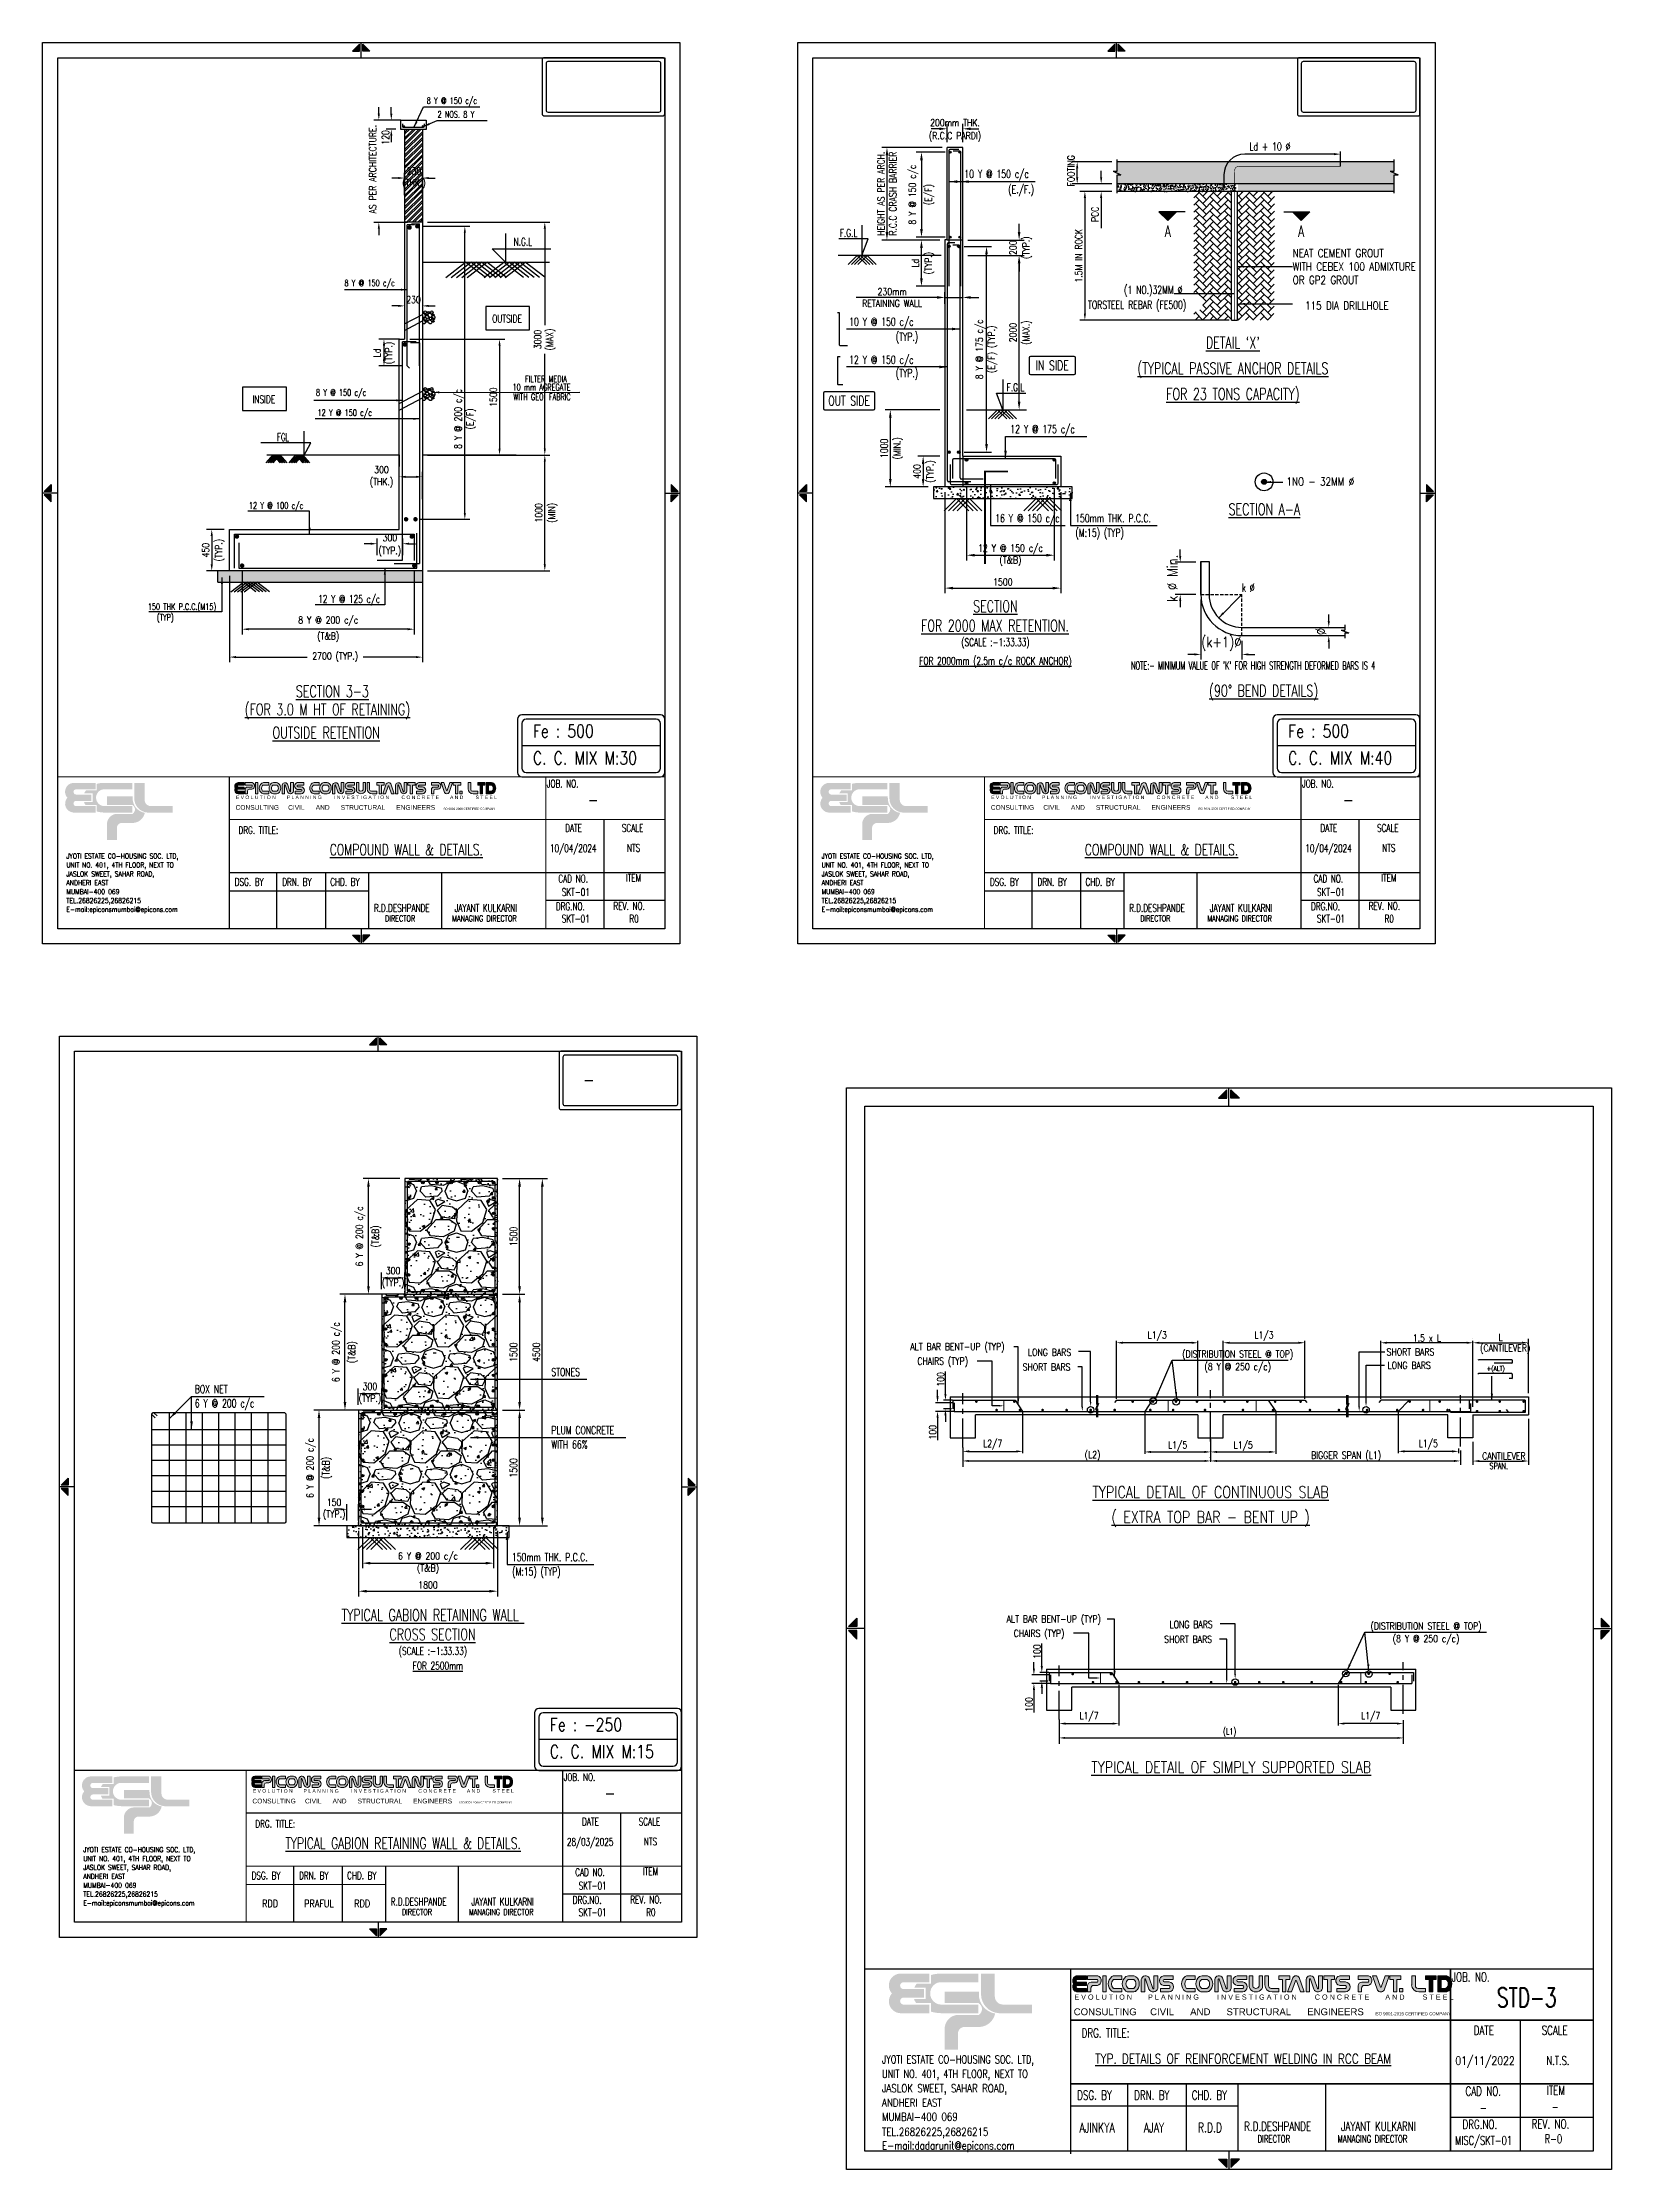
# Model space of a CAD drawing. Extents: x 324505 to 1272425, y -526289 to -156124.
# Drawn here: x 609908 to 670896, y -526289 to -443596 of the extents above; entities that cross this region are included whole.
import ezdxf
from ezdxf.enums import TextEntityAlignment as Align
from ezdxf.lldxf.tags import DXFTag

# ---------------------------------------------------------------- set-up
doc = ezdxf.new("R2010")
doc.units = 0
doc.header["$LTSCALE"] = 500
doc.header["$MEASUREMENT"] = 0
doc.header["$PDMODE"] = 35
doc.header["$PDSIZE"] = -15
for name, pattern in [('25090010060$0$HIDDEN', [0.375, 0.25, -0.125]), ('CENTER2', [1.125, 0.75, -0.125, 0.125, -0.125]), ('HIDDEN2', [0.1875, 0.125, -0.0625])]:
    doc.linetypes.add(name, pattern=pattern)
doc.layers.get('DEFPOINTS').update_dxf_attribs({"color": 4})
for name, color, linetype, lineweight in [('00 ECPL LOGO', 250, 'Continuous', 20), ('00 ELEV-2', 9, 'Continuous', 30), ('hatch', 7, 'Continuous', 5), ('LINE', 253, 'Continuous', 18), ('RIDE-PROFILE', 8, 'Continuous', 25), ('S-CONCRETE', 4, 'Continuous', 25)]:
    doc.layers.add(name, color=color, linetype=linetype, lineweight=lineweight)
for name, color, linetype in [('3CONRED', 1, 'Continuous'), ('BEAM', 4, 'Continuous'), ('CENTERLINE', 8, 'CENTER2'), ('COVER', 2, 'Continuous'), ('DIM', 5, 'Continuous'), ('dimention', 7, 'Continuous'), ('hat', 8, 'Continuous'), ('Layer1', 7, 'Continuous'), ('LEVEL SECTION', 3, 'Continuous'), ('NO. BEAM', 3, 'Continuous'), ('other', 5, 'Continuous'), ('PCC', 7, 'Continuous'), ('PNA', 10, 'Continuous'), ('S-BASEMENT SECTION', 4, 'Continuous'), ('S-BEAM INNER', 4, 'HIDDEN2'), ('S-BEAM OUTER', 4, 'Continuous'), ('S-COLUMN HATCH', 8, 'Continuous'), ('S-CONCRET LINE', 4, 'Continuous'), ('S-DIM-1', 5, 'Continuous'), ('S-DIMANTION', 5, 'Continuous'), ('S-DROP PANNEL', 3, 'Continuous'), ('S-FILLING', 9, 'Continuous'), ('S-FOOTING', 4, 'Continuous'), ('S-HATCH', 253, 'Continuous'), ('S-LEVEL SECTION', 3, 'Continuous'), ('S-PCC', 9, 'Continuous'), ('S-REINFORCEMENT', 6, 'Continuous'), ('S-RETAINING WALL', 6, 'Continuous'), ('S-SCHEDULE', 2, 'Continuous'), ('S-SECTION MARK', 1, 'Continuous'), ('S-STIRUPS)', 3, 'Continuous'), ('S-TEXT', 2, 'Continuous'), ('S-TEXT-1', 4, 'Continuous'), ('S-TITIL', 6, 'Continuous'), ('S-TITLE', 6, 'Continuous'), ('SCHEDULE LINE-1', 7, 'Continuous'), ('ST', 6, 'Continuous'), ('TEXT', 4, 'Continuous'), ('TEXT (SHEET)', 4, 'Continuous'), ('TEXT NORMAL', 4, 'Continuous'), ('TITLE', 4, 'Continuous'), ('TXT', 4, 'Continuous')]:
    doc.layers.add(name, color=color, linetype=linetype)
doc.styles.add('ROMANS', font='simplex.shx', dxfattribs={"width": 0.8, "height": 275, "bigfont": 'bigfont.shx'})
doc.styles.add('ROMENT', font='simplex.shx', dxfattribs={"bigfont": 'bigfont.shx'})
doc.styles.add('SEC. TEXT', font='arial.ttf', dxfattribs={"height": 180})
tags = doc.linetypes.add('HIDDEN', pattern=[0.375, 0.25, -0.125]).pattern_tags.tags
tags[6:7] = [DXFTag(74, 4), DXFTag(75, 0), DXFTag(340, '0'), DXFTag(46, 1.0), DXFTag(50, 0.0), DXFTag(44, 0.0), DXFTag(45, 0.0)]
tags[4:5] = [DXFTag(74, 4), DXFTag(75, 0), DXFTag(340, '0'), DXFTag(46, 1.0), DXFTag(50, 0.0), DXFTag(44, 0.0), DXFTag(45, 0.0)]
doc.dimstyles.new('3-100', dxfattribs={"dimtxt": 250, "dimasz": 250, "dimexe": 150, "dimexo": 60, "dimgap": 75, "dimtad": 1, "dimdec": 0, "dimlfac": 0.333333, "dimzin": 0, "dimdsep": 46, "dimtxsty": 'ROMANS', "dimcen": -300, "dimclrd": 5, "dimclre": 5, "dimclrt": 4, "dimadec": 0, "dimazin": 0, "dimtfac": 1, "dimtdec": 0, "dimtix": 1, "dimtofl": 0, "dimtmove": 2, "dimatfit": 3, "dimfxl": 0, "dimtolj": 1, "dimtzin": 0, "dimarcsym": 0})
doc.dimstyles.new('5', dxfattribs={"dimtxt": 250, "dimasz": 250, "dimexe": 60, "dimexo": 60, "dimgap": 150, "dimtad": 1, "dimdec": 0, "dimlfac": 0.2, "dimzin": 0, "dimdsep": 46, "dimtxsty": 'ROMANS', "dimcen": -250, "dimclrd": 5, "dimclre": 5, "dimclrt": 4, "dimadec": 0, "dimazin": 0, "dimtfac": 1, "dimtdec": 0, "dimtix": 1, "dimtofl": 0, "dimtmove": 2, "dimatfit": 3, "dimfxl": 0, "dimtolj": 1, "dimtzin": 0, "dimarcsym": 0})
doc.dimstyles.new('Copy(2) of Standard', dxfattribs={"dimtxt": 300, "dimasz": 250, "dimexe": 75, "dimexo": 50, "dimgap": 50, "dimtad": 1, "dimdec": 0, "dimrnd": 5, "dimzin": 0, "dimdsep": 46, "dimtxsty": 'ROMANS', "dimcen": 0, "dimclrd": 5, "dimclre": 5, "dimclrt": 4, "dimadec": 0, "dimazin": 0, "dimtfac": 1, "dimtdec": 0, "dimtofl": 0, "dimtmove": 0, "dimatfit": 3, "dimfxl": 0, "dimtolj": 1, "dimtzin": 0, "dimarcsym": 0})
doc.dimstyles.new('dim100', dxfattribs={"dimtxt": 250, "dimasz": 250, "dimexe": 200, "dimexo": 200, "dimgap": 100, "dimtad": 1, "dimdec": 0, "dimzin": 0, "dimdsep": 46, "dimtxsty": 'ROMANS', "dimcen": 0, "dimclrd": 5, "dimclre": 5, "dimclrt": 4, "dimadec": 0, "dimazin": 0, "dimtfac": 1, "dimtdec": 0, "dimtix": 1, "dimtofl": 0, "dimtmove": 2, "dimatfit": 3, "dimfxl": 0, "dimtolj": 1, "dimtzin": 0, "dimlwd": -1, "dimlwe": -1, "dimarcsym": 0})
doc.dimstyles.new('dim25', dxfattribs={"dimtxt": 250, "dimasz": 250, "dimexe": 200, "dimexo": 200, "dimgap": 100, "dimtad": 1, "dimdec": 0, "dimlfac": 0.25, "dimzin": 0, "dimdsep": 46, "dimtxsty": 'ROMANS', "dimcen": 0, "dimclrd": 5, "dimclre": 5, "dimclrt": 4, "dimadec": 0, "dimazin": 0, "dimtfac": 1, "dimtdec": 0, "dimtix": 1, "dimtofl": 0, "dimtmove": 2, "dimatfit": 3, "dimfxl": 0, "dimtolj": 1, "dimtzin": 0, "dimlwd": -1, "dimlwe": -1, "dimarcsym": 0})
doc.dimstyles.new('dim33.33', dxfattribs={"dimtxt": 250, "dimasz": 250, "dimexe": 200, "dimexo": 200, "dimgap": 100, "dimtad": 1, "dimdec": 0, "dimlfac": 0.333331, "dimzin": 0, "dimdsep": 46, "dimtxsty": 'ROMANS', "dimcen": 0, "dimclrd": 5, "dimclre": 5, "dimclrt": 4, "dimadec": 0, "dimazin": 0, "dimtfac": 1, "dimtdec": 0, "dimtix": 1, "dimtofl": 0, "dimtmove": 2, "dimatfit": 3, "dimfxl": 0, "dimtolj": 1, "dimtzin": 0, "dimlwd": -1, "dimlwe": -1, "dimarcsym": 0})
doc.dimstyles.new('INT1', dxfattribs={"dimtxt": 250, "dimasz": 250, "dimexe": 150, "dimexo": 60, "dimgap": 75, "dimtad": 1, "dimdec": 0, "dimzin": 0, "dimdsep": 46, "dimtxsty": 'ROMANS', "dimcen": -250, "dimclrd": 5, "dimclre": 5, "dimclrt": 4, "dimadec": 0, "dimazin": 0, "dimtfac": 1, "dimtdec": 0, "dimtix": 1, "dimtofl": 0, "dimtmove": 2, "dimatfit": 3, "dimfxl": 0, "dimtolj": 1, "dimtzin": 0, "dimarcsym": 0})

msp = doc.modelspace()

# ---------------------------------------------------------------- texts
at = {"layer": 'LEVEL SECTION', "style": 'ROMANS', "width": 0.65}
msp.add_text('FGL', height=300, dxfattribs=at).set_placement((619024.573, -459088.505))
at = {"layer": 'S-LEVEL SECTION', "style": 'ROMANS', "width": 0.7}
for p in [(640898.135, -450997.526), (647385.641, -456997.526)]:
    msp.add_text('F.G.L', height=300, dxfattribs=at).set_placement(p, align=Align.MIDDLE_LEFT)
at = {"layer": 'S-SCHEDULE', "color": 4, "style": 'ROMANS', "width": 0.7}
for s, height, p in [('+(ALT)', 183.3333, (666398.685, -495160.334)), (' (L1)', 250, (655992.952, -509274.341))]:
    msp.add_text(s, height=height, dxfattribs=at).set_placement(p, align=Align.MIDDLE)
msp.add_text(' SPAN. ', height=250, dxfattribs=at).set_placement((666027.998, -498935.309), align=Align.MIDDLE_LEFT)
at = {"layer": 'S-SECTION MARK', "style": 'ROMANS', "width": 0.7}
for p in [(653647.456, -450934.283), (658832.713, -450934.283)]:
    msp.add_text('A', height=437.5, dxfattribs=at).set_placement(p, align=Align.MIDDLE)
at = {"layer": 'S-TEXT', "color": 2, "ltscale": 11, "style": 'ROMANS', "width": 0.7}
for s, p in [('N.G.L', (628578.969, -451494.31, -287.972)), ('OUTSIDE', (627963.304, -454480.675, -287.972)), ('INSIDE', (618509.92, -457616.648, -287.972))]:
    msp.add_text(s, height=300, dxfattribs=at).set_placement(p, align=Align.CENTER)
at = {"layer": 'S-TEXT', "style": 'ROMANS'}
for s, height, width, p in [('(SCALE :-1:33.33)', 300, 0.7, (646949.196, -466909.378, -24.95)), ('%%UFOR 2000mm (2.5m c/c ROCK ANCHOR)', 300, 0.7, (646949.196, -467637.304, -24.95)), ('(SCALE :-1:33.33)', 300, 0.7, (625083, -506131.791, -22645.404)), ('%%UFOR 2500mm', 300, 0.7, (625274.5, -506703.218, -22645.404)), ('RDD', 288.8119, 0.8, (618751.196, -515950.791, -22645.404)), ('PRAFUL', 288.8119, 0.8, (620652.973, -515950.791, -22645.404)), ('RDD', 288.8119, 0.8, (622331, -515950.791, -22645.404))]:
    msp.add_text(s, height=height, dxfattribs=dict(at, width=width)).set_placement(p, align=Align.MIDDLE_CENTER)
at = {"layer": 'S-TEXT-1'}
for s, height, style, width, p in [('8 Y @ 150 c/c', 250, 'ROMANS', 0.7, (624842.36, -445856.274, -215.979)), ('2 NOS. 8 Y', 250, 'ROMANS', 0.7, (625263.471, -446390.796, -215.979)), ('10 Y @ 150 c/c', 312.5, 'ROMANS', 0.7, (645740.822, -448703.719, -24.95)), ('(E./F.)', 312.5, 'ROMANS', 0.7, (647449.156, -449303.719, -24.95)), ('8 Y @ 150 c/c', 250, 'ROMANS', 0.7, (621643.572, -452943.298, -29.909)), ('10 Y @ 150 c/c', 312.5, 'ROMANS', 0.7, (641262.981, -454451.905, -24.95)), ('(TYP.)', 312.5, 'ROMANS', 0.7, (643075.481, -455033.155, -1024321.052)), ('12 Y @ 150 c/c', 312.5, 'ROMANS', 0.7, (641262.981, -455928.811, -24.95)), ('(TYP.)', 312.5, 'ROMANS', 0.7, (643075.481, -456446.668, -24.95)), ('8 Y @ 150 c/c', 250, 'ROMANS', 0.7, (620536.756, -457201.244, -29.909)), ('10 mm AGREGATE', 250, 'ROMANS', 0.7, (628175.989, -456996.143, 9.124)), ('WITH GEO. FABRIC', 250, 'ROMANS', 0.7, (628212.214, -457371.951, 9.124)), ('FILTER MEDIA', 250, 'ROMANS', 0.7, (628666.488, -456672.576, 9.124)), ('12 Y @ 150 c/c', 250, 'ROMANS', 0.7, (620599.134, -457987.729, -29.909)), ('12 Y @ 175 c/c', 312.5, 'ROMANS', 0.7, (647528.835, -458624.994, -12.885)), ('12 Y @ 100 c/c', 250, 'ROMANS', 0.7, (617932.584, -461595.612, -30.077)), ('16 Y @ 150 c/c', 312.5, 'ROMANS', 0.7, (646942.174, -462091.276, -12.885)), ('150mm THK. P.C.C.', 312.5, 'ROMANS', 0.7, (650049.06, -462091.276, -12.885)), ('(M:15) (TYP)', 312.5, 'ROMANS', 0.7, (650058.678, -462653.776, -12.885)), ('STONES', 312.5, 'ROMANS', 0.7, (629686, -495285.041, -22621.274)), ('BOX NET', 312.5, 'ROMANS', 0.7, (615826.5, -495951.541, -22646.223)), ('6 Y @ 200 c/c', 312.5, 'ROMANS', 0.7, (615826.5, -496502.041, -22646.223)), ('PLUM CONCRETE', 312.5, 'ROMANS', 0.7, (629686, -497547.041, -22621.274)), ('WITH 66%%%', 312.5, 'ROMANS', 0.7, (629686, -498104.041, -22621.274)), ('150mm THK. P.C.C.', 312.5, 'ROMANS', 0.7, (628153.318, -502482.75, -22658.288)), ('(M:15) (TYP)', 312.5, 'ROMANS', 0.7, (628162.936, -503045.25, -22658.288)), ('LONG BARS', 275, 'ROMENT', 0.8, (653716.917, -505100.232)), ('SHORT BARS', 275, 'ROMENT', 0.8, (653510.433, -505677.51))]:
    msp.add_text(s, height=height, dxfattribs=dict(at, style=style, width=width)).set_placement(p, align=Align.MIDDLE_LEFT)
at = {"layer": 'S-TEXT-1', "style": 'ROMANS'}
for s, width, p in [('Ld + 10 ∅', 0.7, (656822.464, -447793.745)), ('(1 NO.)32MM ∅', 0.7, (651948.632, -453368.332)), ('TORSTEEL REBAR (FE500)', 0.7, (650550.382, -453948.689)), ('k ∅', 0.7, (656528.387, -464946.414)), ("NOTE:- MINIMUM VALUE OF 'K' FOR HIGH STRENGTH DEFORMED BARS IS 4 ", 0.6, (652218.375, -467976.957))]:
    msp.add_text(s, height=312.5, dxfattribs=dict(at, width=width)).set_placement(p)
at = {"layer": 'S-TEXT-1', "style": 'ROMANS', "width": 0.8}
msp.add_text('1NO - 32MM %%C', height=312.5, dxfattribs=at).set_placement((659578.757, -460666.107), align=Align.MIDDLE_CENTER)
at = {"layer": 'S-TEXT-1', "style": 'ROMANS', "width": 0.7}
msp.add_text('12 Y @ 125 c/c', height=300, dxfattribs=at).set_placement((621824.874, -465381.168), align=Align.CENTER)
at = {"layer": 'S-TEXT-1', "linetype": 'ByBlock', "style": 'ROMANS', "width": 0.8}
for s, p in [('ALT BAR BENT-UP (TYP)', (645471.742, -494319.954)), ('(DISTRIBUTION STEEL @ TOP)', (656369.318, -494599.995)), ('(8 Y @ 250 c/c)', (656369.318, -495091.72)), (' (L2)', (650649.042, -498513.944)), ('BIGGER SPAN (L1)', (660580.542, -498538.157)), ('ALT BAR BENT-UP (TYP)', (649218.152, -504903.473))]:
    msp.add_text(s, height=275, dxfattribs=at).set_placement(p, align=Align.MIDDLE)
for s, p in [('LONG BARS', (648213.997, -494516.713)), ('SHORT BARS', (662155.585, -494511.534)), ('(CANTILEVER)', (665790.067, -494350.737)), ('CHAIRS (TYP)', (643915.024, -494862.827)), ('SHORT BARS', (648007.513, -495093.991)), ('LONG BARS', (662194.294, -495021.207)), ('CANTILEVER  ', (665871.811, -498553.651)), ('CHAIRS (TYP)', (647661.434, -505446.346))]:
    msp.add_text(s, height=275, dxfattribs=at).set_placement(p, align=Align.MIDDLE_LEFT)
at = {"layer": 'S-TEXT-1', "style": 'ROMENT', "width": 0.8}
for s, p in [('(DISTRIBUTION STEEL @ TOP)', (663688.881, -505181.358)), ('(8 Y @ 250 c/c)', (663688.881, -505673.083))]:
    msp.add_text(s, height=275, dxfattribs=at).set_placement(p, align=Align.MIDDLE)
at = {"layer": 'S-TEXT-1', "char_height": 312.5, "attachment_point": 4, "style": 'ROMANS'}
for s, insert, width in [('NEAT CEMENT GROUT\\PWITH CEBEX 100 ADMIXTURE \\POR GP2 GROUT ', (658503.579, -452306.408), 8256.99903), ('115 DIA DRILLHOLE', (658984.992, -453823.909), 6760.58933)]:
    msp.add_mtext(s, dxfattribs=dict(at, insert=insert, width=width))
at = {"layer": 'S-TITIL', "style": 'ROMANS', "width": 0.7}
for s, p in [("%%UDETAIL `X'", (656179.813, -455260.867)), ('%%U(TYPICAL PASSIVE ANCHOR DETAILS', (656179.813, -456260.867)), ('%%UFOR 23 TONS CAPACITY)', (656179.813, -457260.785)), ('%%USECTION A-A', (657404.332, -461741.318)), ('%%USECTION', (646949.196, -465511.477, -24.95)), ('%%UFOR 2000 MAX RETENTION.', (646933.841, -466265.789, -24.95)), ('%%USECTION 3-3', (621174.8, -468820.837, 244.782)), ('%%UTYPICAL GABION RETAINING WALL ', (625083, -504733.891, -22645.404)), ('%%UCROSS SECTION', (625067.644, -505488.202, -22645.404))]:
    msp.add_text(s, height=450, dxfattribs=at).set_placement(p, align=Align.MIDDLE_CENTER)
msp.add_text('%%U(90\\M+1818B BEND DETAILS)', height=450, dxfattribs=at).set_placement((655256.649, -469022.804))
at = {"layer": 'S-TITIL', "color": 6, "style": 'ROMANS', "width": 0.7}
for s, p in [('%%U(FOR 3.0 M HT OF RETAINING)', (620982.735, -469557.344, -29.909)), ('%%UOUTSIDE RETENTION', (620932.019, -470429.548, -29.909))]:
    msp.add_text(s, height=450, dxfattribs=at).set_placement(p, align=Align.MIDDLE)
at = {"layer": 'S-TITIL', "style": 'ROMANS', "width": 0.8}
for s, height, p in [('Fe : 500', 500.0889, (628970.678, -470367.143)), ('Fe : 500', 500.0889, (658328.161, -470367.143)), ('C. C. MIX M:30', 500.0889, (628970.678, -471412.448)), ('C. C. MIX M:40', 500.0889, (658328.161, -471412.448)), ('-', 500.089, (630925, -483919.791, -22645.404)), ('Fe : -250', 500.0889, (629626.161, -508997.434, -22645.404)), ('C. C. MIX M:15', 500.0889, (629626.161, -510042.739, -22645.404))]:
    msp.add_text(s, height=height, dxfattribs=at).set_placement(p, align=Align.MIDDLE_LEFT)
at = {"layer": 'S-TITLE', "style": 'ROMANS', "width": 0.8}
for s, p in [('%%UTYPICAL DETAIL OF CONTINUOUS SLAB', (655314.693, -499954.019)), ('%%U( EXTRA TOP BAR - BENT UP )', (655314.693, -500925.754)), ('%%UTYPICAL DETAIL OF SIMPLY SUPPORTED SLAB', (656115.211, -510649.329))]:
    msp.add_text(s, height=450, dxfattribs=at).set_placement(p, align=Align.MIDDLE_CENTER)
at = {"layer": 'TEXT', "color": 1, "style": 'ROMANS', "width": 0.8}
for p in [(631102.52, -473026.854, -9.438), (660460.004, -473026.854, -9.438), (631758.004, -511657.145, -22654.842)]:
    msp.add_text('-', height=470.711, dxfattribs=at).set_placement(p, align=Align.MIDDLE_LEFT)
at = {"layer": 'TEXT', "color": 1, "style": 'ROMANS', "width": 0.7}
for s, p in [('%%UCOMPOUND WALL & DETAILS.', (624048.672, -474976.936)), ('%%UCOMPOUND WALL & DETAILS.', (653406.156, -474976.936)), ('%%UTYPICAL GABION RETAINING WALL & DETAILS.', (623924.656, -513607.227, -22645.404))]:
    msp.add_text(s, height=437.5, dxfattribs=at).set_placement(p, align=Align.MIDDLE_CENTER)
at = {"layer": 'TEXT', "color": 2, "style": 'ROMANS', "width": 0.7}
for s, p in [('10/04/2024', (630539.42, -474924.393, -9.438)), ('NTS', (632884.049, -474906.95, -9.438)), ('10/04/2024', (659896.903, -474924.393, -9.438)), ('NTS', (662241.532, -474906.95, -9.438)), ('SKT-01', (630637.177, -476626.315, -9.438)), ('SKT-01', (659994.661, -476626.315, -9.438)), ('SKT-01', (630635.015, -477660.395, -9.438)), ('R0', (632899.47, -477660.395, -9.438)), ('SKT-01', (659992.499, -477660.395, -9.438)), ('R0', (662256.954, -477660.395, -9.438)), ('28/03/2025', (631194.903, -513554.683, -22654.842)), ('NTS', (633539.532, -513537.24, -22654.842)), ('SKT-01', (631292.661, -515256.606, -22654.842)), ('SKT-01', (631290.499, -516290.686, -22654.842)), ('R0', (633554.954, -516290.686, -22654.842))]:
    msp.add_text(s, height=294.9791, dxfattribs=at).set_placement(p, align=Align.MIDDLE_CENTER)
at = {"layer": 'TEXT', "color": 1, "style": 'ROMANS', "width": 0.7}
msp.add_text('STD-3', height=750, dxfattribs=at).set_placement((666442.625, -519975.953, 0))
at = {"layer": 'TEXT', "color": 2, "style": 'ROMANS'}
for s, height, width, p in [('01/11/2022', 330, 0.8, (664828.058, -522224.849, 0)), ('N.T.S.', 338.9235, 0.7, (668367.473, -522224.849, 0)), ('-', 338.923, 0.7, (665784.446, -524060.517, 0)), ('-', 338.923, 0.7, (668571.097, -524022.066, 0)), ('AJINKYA', 376.5816, 0.7, (650216.764, -524852.452, 0)), ('AJAY', 376.5816, 0.7, (652719.287, -524850.086, 0)), ('R.D.D', 376.5816, 0.7, (654819.873, -524847.611, 0)), ('MISC/SKT-01', 338.92348, 0.7, (664816.189, -525329.989, 0)), ('R-0', 338.9235, 0.7, (668298.458, -525263.481, 0))]:
    msp.add_text(s, height=height, dxfattribs=dict(at, width=width)).set_placement(p)
at = {"layer": 'TEXT NORMAL', "style": 'ROMANS', "width": 0.7}
for s, p in [('150 THK P.C.C.(M15)', (614001.636, -465654.445, 10.398)), ('(TYP)', (614352.636, -466070.898, 10.398))]:
    msp.add_text(s, height=250, dxfattribs=at).set_placement(p)
at = {"layer": 'TITLE', "color": 2, "style": 'ROMANS', "width": 0.7}
for s, p in [('IN SIDE', (649158.463, -456150.621, -24.95)), ('OUT SIDE', (641261.315, -457524.194, -24.95))]:
    msp.add_text(s, height=375, dxfattribs=at).set_placement(p, align=Align.MIDDLE_CENTER)
at = {"layer": 'TITLE', "color": 6, "style": 'ROMANS', "width": 0.8}
msp.add_text('%%UTYP. DETAILS OF REINFORCEMENT WELDING IN RCC BEAM', height=375, dxfattribs=at).set_placement((650826.571, -522171.819, 0))

# ---------------------------------------------------------------- blocks, each defined once
blk = doc.blocks.new('*D357')
at = {"layer": 'DEFPOINTS', "color": 0}
for p in [(665024, -498181), (655315, -498773), (665024, -498743)]:
    blk.add_point(p, dxfattribs=at)
at = {"layer": 'DIM', "color": 5, "lineweight": -2}
for p, q in [((655315, -498623), (655315, -498593)), ((665024, -498331), (665024, -498893)), ((655565, -498743), (664774, -498743))]:
    blk.add_line(p, q, dxfattribs=at)
at = {"layer": 'DIM', "color": 5}
for points in [[(655565, -498701), (655565, -498784), (655315, -498743)], [(664774, -498784), (664774, -498701), (665024, -498743)]]:
    blk.add_solid(points, dxfattribs=at)
blk = doc.blocks.new('*D358')
at = {"layer": 'DEFPOINTS', "color": 0}
for p in [(658974, -494147), (655806, -496255), (658974, -496383)]:
    blk.add_point(p, dxfattribs=at)
at = {"layer": 'TXT', "color": 5, "linetype": 'ByBlock', "lineweight": -2}
for p, q in [((655806, -496205), (655806, -494072)), ((658974, -496333), (658974, -494072))]:
    blk.add_line(p, q, dxfattribs=at)
at = {"layer": 'TXT', "color": 5, "lineweight": -2}
blk.add_line((656056, -494147), (658724, -494147), dxfattribs=at)
at = {"layer": 'TXT', "color": 5}
for points in [[(656056, -494106), (656056, -494189), (655806, -494147)], [(658724, -494189), (658724, -494106), (658974, -494147)]]:
    blk.add_solid(points, dxfattribs=at)
at = {"layer": 'TXT', "color": 4, "insert": (657390, -493888), "char_height": 275, "attachment_point": 5, "style": 'ROMANS'}
blk.add_mtext('\\A1;L1/3', dxfattribs=at)
blk = doc.blocks.new('*D359')
at = {"layer": 'DEFPOINTS', "color": 0}
for p in [(657847, -496814), (655315, -497844), (657847, -498392)]:
    blk.add_point(p, dxfattribs=at)
at = {"layer": 'DIM', "color": 5, "lineweight": -2}
for p, q in [((657847, -496864), (657847, -498467)), ((655315, -497894), (655315, -498467)), ((655565, -498392), (657597, -498392))]:
    blk.add_line(p, q, dxfattribs=at)
at = {"layer": 'DIM', "color": 5}
for points in [[(655565, -498350), (655565, -498434), (655315, -498392)], [(657597, -498434), (657597, -498350), (657847, -498392)]]:
    blk.add_solid(points, dxfattribs=at)
at = {"layer": 'DIM', "color": 4, "insert": (656581, -498172), "char_height": 275, "attachment_point": 5, "style": 'ROMANS'}
blk.add_mtext('\\A1;L1/5', dxfattribs=at)
blk = doc.blocks.new('*D360')
at = {"layer": 'DEFPOINTS', "color": 0}
for p in [(652752, -496814), (655315, -497844), (655315, -498392)]:
    blk.add_point(p, dxfattribs=at)
at = {"layer": 'DIM', "color": 5, "lineweight": -2}
for p, q in [((652752, -496864), (652752, -498467)), ((653002, -498392), (655065, -498392)), ((655315, -497894), (655315, -498467))]:
    blk.add_line(p, q, dxfattribs=at)
at = {"layer": 'DIM', "color": 5}
for points in [[(653002, -498350), (653002, -498434), (652752, -498392)], [(655065, -498434), (655065, -498350), (655315, -498392)]]:
    blk.add_solid(points, dxfattribs=at)
at = {"layer": 'DIM', "color": 4, "insert": (654033, -498172), "char_height": 275, "attachment_point": 5, "style": 'ROMANS'}
blk.add_mtext('\\A1;L1/5', dxfattribs=at)
blk = doc.blocks.new('*D361')
at = {"layer": 'DEFPOINTS', "color": 0}
for p in [(648006, -496814), (645679, -498214), (648006, -498370)]:
    blk.add_point(p, dxfattribs=at)
at = {"layer": 'DIM', "color": 5, "lineweight": -2}
for p, q in [((648006, -496864), (648006, -498445)), ((645679, -498264), (645679, -498445)), ((645929, -498370), (647756, -498370))]:
    blk.add_line(p, q, dxfattribs=at)
at = {"layer": 'DIM', "color": 5}
for points in [[(645929, -498328), (645929, -498412), (645679, -498370)], [(647756, -498412), (647756, -498328), (648006, -498370)]]:
    blk.add_solid(points, dxfattribs=at)
at = {"layer": 'DIM', "color": 4, "insert": (646842, -498110), "char_height": 275, "attachment_point": 5, "style": 'ROMANS'}
blk.add_mtext('\\A1;L2/7', dxfattribs=at)
blk = doc.blocks.new('*D362')
at = {"layer": 'DEFPOINTS', "color": 0}
for p in [(651655, -494147), (651655, -496383), (654823, -496255)]:
    blk.add_point(p, dxfattribs=at)
at = {"layer": 'TXT', "color": 5, "linetype": 'ByBlock', "lineweight": -2}
for p, q in [((651655, -496333), (651655, -494072)), ((654823, -496205), (654823, -494072))]:
    blk.add_line(p, q, dxfattribs=at)
at = {"layer": 'TXT', "color": 5, "lineweight": -2}
blk.add_line((654573, -494147), (651905, -494147), dxfattribs=at)
at = {"layer": 'TXT', "color": 5}
for points in [[(651905, -494106), (651905, -494189), (651655, -494147)], [(654573, -494189), (654573, -494106), (654823, -494147)]]:
    blk.add_solid(points, dxfattribs=at)
at = {"layer": 'TXT', "color": 4, "insert": (653239, -493888), "char_height": 275, "attachment_point": 5, "style": 'ROMANS'}
blk.add_mtext('\\A1;L1/3', dxfattribs=at)
blk = doc.blocks.new('*D363')
at = {"layer": 'DEFPOINTS', "color": 0}
for p in [(667671, -496956), (665514, -497844), (667671, -498746)]:
    blk.add_point(p, dxfattribs=at)
at = {"layer": 'DIM', "color": 5, "lineweight": -2}
for p, q in [((667671, -497106), (667671, -498896)), ((665514, -497994), (665514, -498896)), ((665764, -498746), (667421, -498746))]:
    blk.add_line(p, q, dxfattribs=at)
at = {"layer": 'DIM', "color": 5}
for points in [[(665764, -498704), (665764, -498788), (665514, -498746)], [(667421, -498788), (667421, -498704), (667671, -498746)]]:
    blk.add_solid(points, dxfattribs=at)
at = {"layer": 'DIM', "color": 4, "insert": (666592, -498671), "char_height": 275, "attachment_point": 5, "style": 'ROMANS'}
blk.add_mtext('\\A1;   ', dxfattribs=at)
blk = doc.blocks.new('*D364')
at = {"layer": 'DEFPOINTS', "color": 0}
for p in [(661926, -494147), (661926, -496383), (665514, -496685)]:
    blk.add_point(p, dxfattribs=at)
at = {"layer": 'DIM', "color": 5, "lineweight": -2}
for p, q in [((661926, -496333), (661926, -494072)), ((665264, -494147), (662176, -494147)), ((665514, -496635), (665514, -494072))]:
    blk.add_line(p, q, dxfattribs=at)
at = {"layer": 'DIM', "color": 5}
for points in [[(662176, -494106), (662176, -494189), (661926, -494147)], [(665264, -494189), (665264, -494106), (665514, -494147)]]:
    blk.add_solid(points, dxfattribs=at)
at = {"layer": 'DIM', "color": 4, "insert": (663720, -493960), "char_height": 275, "attachment_point": 5, "style": 'ROMANS'}
blk.add_mtext('\\A1;1.5 x L', dxfattribs=at)
blk = doc.blocks.new('*D365')
at = {"layer": 'DEFPOINTS', "color": 0}
for p in [(665514, -494147), (667671, -494147), (667671, -496255)]:
    blk.add_point(p, dxfattribs=at)
at = {"layer": 'DIM', "color": 5, "lineweight": -2}
for p, q in [((665514, -493997), (665514, -493997)), ((665764, -494147), (667421, -494147)), ((667671, -496105), (667671, -493997))]:
    blk.add_line(p, q, dxfattribs=at)
at = {"layer": 'DIM', "color": 5}
for points in [[(665764, -494106), (665764, -494189), (665514, -494147)], [(667421, -494189), (667421, -494106), (667671, -494147)]]:
    blk.add_solid(points, dxfattribs=at)
at = {"layer": 'DIM', "color": 4, "insert": (666592, -493935), "char_height": 275, "attachment_point": 5, "style": 'ROMANS'}
blk.add_mtext('\\A1;L', dxfattribs=at)
blk = doc.blocks.new('*D366')
at = {"layer": 'DEFPOINTS', "color": 0}
for p in [(645007, -496383), (645289, -496718), (645334, -496383)]:
    blk.add_point(p, dxfattribs=at)
at = {"layer": 'TXT', "color": 5, "linetype": 'ByBlock', "lineweight": -2}
for p, q in [((645007, -496133), (645007, -495259)), ((645284, -496383), (644932, -496383)), ((645239, -496718), (644932, -496718)), ((645007, -496968), (645007, -497218))]:
    blk.add_line(p, q, dxfattribs=at)
at = {"layer": 'TXT', "color": 5}
for points in [[(644965, -496133), (645048, -496133), (645007, -496383)], [(645048, -496968), (644965, -496968), (645007, -496718)]]:
    blk.add_solid(points, dxfattribs=at)
at = {"layer": 'TXT', "color": 4, "insert": (644819, -495571), "char_height": 275, "attachment_point": 5, "rotation": 90, "style": 'ROMANS'}
blk.add_mtext('\\A1;100', dxfattribs=at)
blk = doc.blocks.new('*D367')
at = {"layer": 'DEFPOINTS', "color": 0}
for p in [(644699, -496814), (645341, -496479), (645386, -496814)]:
    blk.add_point(p, dxfattribs=at)
at = {"layer": 'DIM', "color": 5, "lineweight": -2}
for p, q in [((644699, -496229), (644699, -495979)), ((645291, -496479), (644624, -496479)), ((645336, -496814), (644624, -496814)), ((644699, -497064), (644699, -497938))]:
    blk.add_line(p, q, dxfattribs=at)
at = {"layer": 'DIM', "color": 5}
for points in [[(644657, -496229), (644741, -496229), (644699, -496479)], [(644741, -497064), (644657, -497064), (644699, -496814)]]:
    blk.add_solid(points, dxfattribs=at)
at = {"layer": 'DIM', "color": 4, "insert": (644511, -497626), "char_height": 275, "attachment_point": 5, "rotation": 90, "style": 'ROMANS'}
blk.add_mtext('\\A1;100', dxfattribs=at)
blk = doc.blocks.new('*D368')
at = {"layer": 'DEFPOINTS', "color": 0}
for p in [(651752, -507398), (649425, -508797), (651752, -508953)]:
    blk.add_point(p, dxfattribs=at)
at = {"layer": 'DIM', "color": 5, "lineweight": -2}
for p, q in [((651752, -507448), (651752, -509028)), ((649425, -508847), (649425, -509028)), ((649675, -508953), (651502, -508953))]:
    blk.add_line(p, q, dxfattribs=at)
at = {"layer": 'DIM', "color": 5}
for points in [[(649675, -508912), (649675, -508995), (649425, -508953)], [(651502, -508995), (651502, -508912), (651752, -508953)]]:
    blk.add_solid(points, dxfattribs=at)
at = {"layer": 'DIM', "color": 4, "insert": (650589, -508694), "char_height": 275, "attachment_point": 5, "style": 'ROMANS'}
blk.add_mtext('\\A1;L1/7', dxfattribs=at)
blk = doc.blocks.new('*D369')
at = {"layer": 'DEFPOINTS', "color": 0}
for p in [(648753, -506966), (649035, -507301), (649081, -506966)]:
    blk.add_point(p, dxfattribs=at)
at = {"layer": 'DIM', "color": 5, "lineweight": -2}
for p, q in [((648753, -506716), (648753, -505843)), ((649031, -506966), (648678, -506966)), ((648985, -507301), (648678, -507301)), ((648753, -507551), (648753, -507801))]:
    blk.add_line(p, q, dxfattribs=at)
at = {"layer": 'DIM', "color": 5}
for points in [[(648711, -506716), (648795, -506716), (648753, -506966)], [(648795, -507551), (648711, -507551), (648753, -507301)]]:
    blk.add_solid(points, dxfattribs=at)
at = {"layer": 'DIM', "color": 4, "insert": (648566, -506154), "char_height": 275, "attachment_point": 5, "rotation": 90, "style": 'ROMANS'}
blk.add_mtext('\\A1;100', dxfattribs=at)
blk = doc.blocks.new('*D370')
at = {"layer": 'DEFPOINTS', "color": 0}
for p in [(648445, -507398), (649088, -507063), (649133, -507398)]:
    blk.add_point(p, dxfattribs=at)
at = {"layer": 'DIM', "color": 5, "lineweight": -2}
for p, q in [((648445, -506813), (648445, -506563)), ((649038, -507063), (648370, -507063)), ((649083, -507398), (648370, -507398)), ((648445, -507648), (648445, -508522))]:
    blk.add_line(p, q, dxfattribs=at)
at = {"layer": 'DIM', "color": 5}
for points in [[(648404, -506813), (648487, -506813), (648445, -507063)], [(648487, -507648), (648404, -507648), (648445, -507398)]]:
    blk.add_solid(points, dxfattribs=at)
at = {"layer": 'DIM', "color": 4, "insert": (648258, -508210), "char_height": 275, "attachment_point": 5, "rotation": 90, "style": 'ROMANS'}
blk.add_mtext('\\A1;100', dxfattribs=at)
blk = doc.blocks.new('*D371')
at = {"layer": 'DEFPOINTS', "color": 0}
for p in [(660268, -507398), (660268, -508953), (662805, -508797)]:
    blk.add_point(p, dxfattribs=at)
at = {"layer": 'DIM', "color": 5, "lineweight": -2}
for p, q in [((660268, -507448), (660268, -509028)), ((662555, -508953), (660518, -508953)), ((662805, -508847), (662805, -509028))]:
    blk.add_line(p, q, dxfattribs=at)
at = {"layer": 'DIM', "color": 5}
for points in [[(660518, -508912), (660518, -508995), (660268, -508953)], [(662555, -508995), (662555, -508912), (662805, -508953)]]:
    blk.add_solid(points, dxfattribs=at)
at = {"layer": 'DIM', "color": 4, "insert": (661537, -508694), "char_height": 275, "attachment_point": 5, "style": 'ROMANS'}
blk.add_mtext('\\A1;L1/7', dxfattribs=at)
blk = doc.blocks.new('*D372')
at = {"layer": 'DEFPOINTS', "color": 0}
for p in [(662608, -496814), (662608, -498370), (664950, -498214)]:
    blk.add_point(p, dxfattribs=at)
at = {"layer": 'DIM', "color": 5, "lineweight": -2}
for p, q in [((662608, -496864), (662608, -498445)), ((664700, -498370), (662858, -498370)), ((664950, -498264), (664950, -498445))]:
    blk.add_line(p, q, dxfattribs=at)
at = {"layer": 'DIM', "color": 5}
for points in [[(662858, -498328), (662858, -498412), (662608, -498370)], [(664700, -498412), (664700, -498328), (664950, -498370)]]:
    blk.add_solid(points, dxfattribs=at)
at = {"layer": 'DIM', "color": 4, "insert": (663779, -498110), "char_height": 275, "attachment_point": 5, "style": 'ROMANS'}
blk.add_mtext('\\A1;L1/5', dxfattribs=at)
blk = doc.blocks.new('MID')
at = {"layer": 'TEXT'}
for p, q in [((0, 0), (10, 0)), ((8.9, 1.1), (4.3, 5.7)), ((4.3, 5.7), (4.3, 1.1)), ((4.3, 1.1), (8.9, 1.1)), ((8.9, -1.1), (4.3, -5.7)), ((4.3, -1.1), (8.9, -1.1)), ((4.3, -5.7), (4.3, -1.1))]:
    blk.add_line(p, q, dxfattribs=at)
for points in [[(4.3, 5.7), (8.9, 1.1), (4.3, 1.1)], [(4.3, -5.7), (8.9, -1.1), (4.3, -1.1)]]:
    blk.add_solid(points, dxfattribs=at)
blk = doc.blocks.new('ecpl logo')
at = {"layer": '00 ECPL LOGO'}
for color, points in [(256, [(351, -827, 0.621111), (586, -1401), (1442, -1401), (1442, -1151), (682, -1151, -0.917622), (682, -948), (1285, -948), (1285, -702), (682, -702, -0.926164), (682, -501), (1442, -501), (1442, -251), (581, -251, 0.621111), (351, -827)]), (152, [(2940, -251), (2940, -863, 0.384329), (3453, -1401), (4422, -1401), (4422, -1151), (3582, -1151, -0.414214), (3340, -908), (3340, -251)]), (140, [(1887, -779), (1887, -1102), (2862, -1102, -0.232111), (2971, -1281, -0.194401), (2883, -1450), (2269, -1450, 0.364674), (1887, -1802), (1887, -2463), (2269, -2463), (2269, -1996, -0.414214), (2462, -1802), (2899, -1802, 0.338499), (3350, -1412, -0.371272), (2877, -839), (2877, -779)])]:
    blk.add_hatch(color=color, dxfattribs=at).paths.add_polyline_path(points)
h = blk.add_hatch(color=253, dxfattribs=at)
h.dxf.hatch_style = 1
h.paths.add_polyline_path([(995, -993, 0.07148), (1056, -1106), (1486, -1106), (1486, -1356, 0.065387), (1776, -1401), (2862, -1401), (2862, -1151), (1776, -1151, -0.910826), (1742, -501), (2862, -501), (2862, -251), (1776, -251, 0.069483), (1486, -291), (1486, -546), (1071, -546, 0.072407), (1003, -657), (1329, -657), (1329, -993)])
blk = doc.blocks.new('Prna4')
at = {"layer": '00 ECPL LOGO'}
h = blk.add_hatch(color=7, dxfattribs=at)
h.dxf.hatch_style = 1
h.paths.add_polyline_path([(-20439.15, 547.18), (-20439.15, 548.18), (-20441.64, 548.18, 0.261636), (-20442.69, 547.59, 0.285841), (-20442.68, 545.99, 0.344902), (-20442.5, 544.13, 0.204992), (-20441.61, 543.75), (-20439.15, 543.75), (-20439.15, 544.73), (-20441.55, 544.73, -1), (-20441.6, 545.52), (-20439.15, 545.52), (-20439.15, 546.43), (-20441.55, 546.43, -1), (-20441.56, 547.18)])
h = blk.add_hatch(color=7, dxfattribs=at)
h.dxf.hatch_style = 1
h.paths.add_polyline_path([(-20436, 548.18), (-20438.82, 548.18), (-20438.82, 547.18), (-20436.13, 547.18, -0.440545), (-20436.13, 546.43), (-20437.84, 546.43, 0.414214), (-20438.82, 545.44), (-20438.82, 543.75), (-20437.9, 543.75), (-20437.9, 544.79, -0.414214), (-20437.16, 545.52), (-20436.13, 545.52, 0.757811)])
h.paths.add_polyline_path([(-20433.7, 548.18), (-20434.66, 548.18), (-20434.66, 543.75), (-20433.7, 543.75)])
h.paths.add_polyline_path([(-20429.41, 548.18), (-20431.43, 548.18, 0.154275), (-20432.14, 547.95, 0.519672), (-20432.14, 543.97, 0.154275), (-20431.43, 543.75), (-20429.41, 543.75), (-20429.41, 544.73), (-20431.65, 544.73, -0.210356), (-20431.83, 544.81, -0.388707), (-20431.83, 547.1, -0.210356), (-20431.65, 547.18), (-20429.41, 547.18)])
h.paths.add_polyline_path([(-20426.31, 548.18), (-20427.56, 548.18, 0.159018), (-20428.28, 547.94, 0.507969), (-20428.28, 543.98, 0.159018), (-20427.56, 543.75), (-20426.31, 543.75, 0.173791), (-20425.52, 544.03, 0.472311), (-20425.52, 547.9, 0.173791)])
h.paths.add_polyline_path([(-20426.22, 547.18, -0.185052), (-20426.05, 547.11, -0.445894), (-20426.05, 544.79, -0.185052), (-20426.22, 544.73), (-20427.61, 544.73, -0.185052), (-20427.77, 544.79, -0.445894), (-20427.77, 547.11, -0.185052), (-20427.61, 547.18)], flags=16)
h.paths.add_polyline_path([(-20421.92, 547.58, 0.723435), (-20424.08, 547.18), (-20424.08, 543.75), (-20423.12, 543.75), (-20423.12, 547.18, -0.723435), (-20422.88, 547.27), (-20421.97, 544.52, 0.724077), (-20419.56, 544.73), (-20419.56, 548.18), (-20420.66, 548.18), (-20420.66, 544.74, -0.755661), (-20420.95, 544.65)])
h.paths.add_polyline_path([(-20415.34, 548.18), (-20418, 548.18, 0.823713), (-20418, 545.5), (-20416.43, 545.5, -0.713272), (-20416.43, 544.73), (-20418.81, 544.73), (-20418.81, 543.75), (-20416.43, 543.75, 0.900309), (-20416.43, 546.5), (-20417.8, 546.5, -0.746931), (-20417.8, 547.18), (-20415.34, 547.18)])
h = blk.add_hatch(color=7, dxfattribs=at)
h.dxf.hatch_style = 1
h.paths.add_polyline_path([(-20409.3, 548.18), (-20411.32, 548.18, 0.154275), (-20412.03, 547.95, 0.519672), (-20412.03, 543.97, 0.154275), (-20411.32, 543.75), (-20409.3, 543.75), (-20409.3, 544.73), (-20411.53, 544.73, -0.210932), (-20411.71, 544.81, -0.385278), (-20411.72, 547.09, -0.212895), (-20411.54, 547.18), (-20409.3, 547.18)])
h.paths.add_polyline_path([(-20405.34, 547.9, 0.173792), (-20406.12, 548.18), (-20407.37, 548.18, 0.159018), (-20408.1, 547.94, 0.507969), (-20408.1, 543.98, 0.159018), (-20407.37, 543.75), (-20406.12, 543.75, 0.173792), (-20405.34, 544.03, 0.472311)])
h.paths.add_polyline_path([(-20406.04, 547.18, -0.185053), (-20405.87, 547.11, -0.445893), (-20405.87, 544.79, -0.185053), (-20406.04, 544.73), (-20407.43, 544.73, -0.185053), (-20407.59, 544.79, -0.445893), (-20407.59, 547.11, -0.185053), (-20407.43, 547.18)], flags=16)
h.paths.add_polyline_path([(-20403.92, 547.18), (-20403.92, 543.75), (-20402.96, 543.75), (-20402.96, 547.18, -0.436861), (-20402.82, 547.32, -0.319738), (-20402.71, 547.24), (-20401.81, 544.52, 0.724077), (-20399.4, 544.73), (-20399.4, 548.18), (-20400.49, 548.18), (-20400.49, 544.74, -0.755661), (-20400.79, 544.65), (-20401.75, 547.58, 0.723435)])
h.paths.add_polyline_path([(-20395.14, 548.18), (-20397.8, 548.18, 0.823713), (-20397.8, 545.5), (-20396.23, 545.5, -0.713272), (-20396.23, 544.73), (-20398.62, 544.73), (-20398.62, 543.75), (-20396.23, 543.75, 0.900309), (-20396.23, 546.5), (-20397.61, 546.5, -0.746931), (-20397.61, 547.18), (-20395.14, 547.18)])
h.paths.add_polyline_path([(-20393.49, 548.18), (-20394.45, 548.18), (-20394.45, 545.28, 0.160106), (-20394.21, 544.56, 0.505303), (-20391.01, 544.56, 0.160106), (-20390.77, 545.28), (-20390.77, 548.18), (-20391.7, 548.18), (-20391.7, 545.29, -0.621318), (-20393.49, 545.29)])
h.paths.add_polyline_path([(-20389.15, 548.18), (-20390.15, 548.18), (-20390.15, 545.71, 0.414214), (-20388.19, 543.75), (-20386.33, 543.75), (-20386.33, 544.73), (-20388.41, 544.73, -0.414214), (-20389.15, 545.47)])
h.paths.add_polyline_path([(-20383.29, 548.18), (-20386.33, 548.18), (-20386.33, 547.2), (-20385.34, 547.2), (-20385.34, 543.75), (-20384.38, 543.75), (-20384.38, 547.2), (-20383.29, 547.2)])
h.paths.add_polyline_path([(-20380.69, 547.72, 0.539211), (-20382.5, 547.66), (-20383.91, 543.75), (-20382.8, 543.75), (-20381.74, 546.82, -0.708617), (-20381.51, 546.82), (-20380.41, 543.75), (-20379.34, 543.75)])
h.paths.add_polyline_path([(-20376.68, 547.58, 0.723435), (-20378.84, 547.18), (-20378.84, 543.75), (-20377.89, 543.75), (-20377.89, 547.18, -0.723435), (-20377.65, 547.27), (-20376.74, 544.52, 0.724077), (-20374.32, 544.73), (-20374.32, 548.18), (-20375.42, 548.18), (-20375.42, 544.74, -0.755661), (-20375.72, 544.65)])
h.paths.add_polyline_path([(-20371.03, 548.18), (-20373.93, 548.18), (-20373.93, 547.2), (-20372.94, 547.2), (-20372.94, 543.75), (-20371.98, 543.75), (-20371.98, 547.2), (-20371.03, 547.2)])
h.paths.add_polyline_path([(-20366.92, 548.18), (-20369.39, 548.18, 0.157568), (-20370.11, 547.94, 0.511532), (-20370.11, 545.73, 0.157569), (-20369.39, 545.5), (-20368.01, 545.5, -0.713272), (-20368.01, 544.73), (-20370.39, 544.73), (-20370.39, 543.75), (-20368.01, 543.75, 0.900308), (-20368.01, 546.5), (-20369.34, 546.5), (-20369.39, 546.5, -0.722204), (-20369.39, 547.2), (-20366.92, 547.2)])
h = blk.add_hatch(color=7, dxfattribs=at)
h.dxf.hatch_style = 1
h.paths.add_polyline_path([(-20361.68, 548.18), (-20364.51, 548.18), (-20364.51, 547.18), (-20361.93, 547.18, -0.270444), (-20361.72, 547.05, -0.26297), (-20361.72, 546.55, -0.270444), (-20361.93, 546.43), (-20363.53, 546.43, 0.414214), (-20364.51, 545.44), (-20364.51, 543.75), (-20363.59, 543.75), (-20363.59, 544.79, -0.414214), (-20362.85, 545.52), (-20361.82, 545.52, 0.757811)])
h.paths.add_polyline_path([(-20359.53, 548.18), (-20360.59, 548.18), (-20359.24, 544.21, 0.539211), (-20357.44, 544.26), (-20356.03, 548.18), (-20357.14, 548.18), (-20358.19, 545.1, -0.708617), (-20358.42, 545.1)])
h.paths.add_polyline_path([(-20352.81, 548.18), (-20355.85, 548.18), (-20355.85, 547.2), (-20354.86, 547.2), (-20354.86, 543.75), (-20353.9, 543.75), (-20353.9, 547.2), (-20352.81, 547.2)])
h.paths.add_polyline_path([(-20348.84, 548.18), (-20349.84, 548.18), (-20349.84, 545.71, 0.414214), (-20347.88, 543.75), (-20346.02, 543.75), (-20346.02, 544.73), (-20348.1, 544.73, -0.414214), (-20348.84, 545.47)])
h.paths.add_polyline_path([(-20352.27, 544.73), (-20353.18, 544.73), (-20353.18, 543.75), (-20352.27, 543.75)])
h = blk.add_hatch(color=7, dxfattribs=at)
h.dxf.hatch_style = 1
h.paths.add_polyline_path([(-20346.02, 548.18), (-20346.02, 547.2), (-20345.03, 547.2), (-20345.03, 543.75), (-20344.07, 543.75), (-20344.07, 547.2), (-20343.12, 547.2), (-20343.12, 548.18)])
h.paths.add_polyline_path([(-20342.64, 548.18), (-20342.64, 543.75), (-20340.47, 543.75, 0.189446), (-20339.64, 544.08, 0.435754), (-20339.64, 547.85, 0.189446), (-20340.47, 548.18)])
h.paths.add_polyline_path([(-20340.45, 547.2, -0.519112), (-20340.45, 544.73), (-20341.71, 544.73), (-20341.71, 547.2)], flags=16)
at = {"layer": '00 ECPL LOGO', "color": 7}
for p, q in [((-20439.15, 548.18), (-20441.64, 548.18)), ((-20441.61, 543.75), (-20439.15, 543.75)), ((-20441.6, 545.52), (-20439.15, 545.52)), ((-20439.15, 544.73), (-20441.6, 544.73)), ((-20441.55, 547.18), (-20439.15, 547.18)), ((-20439.15, 546.43), (-20441.55, 546.43)), ((-20439.15, 547.18), (-20439.15, 548.18)), ((-20439.15, 545.52), (-20439.15, 546.43)), ((-20439.15, 543.75), (-20439.15, 544.73)), ((-20436, 548.18), (-20438.82, 548.18)), ((-20438.82, 548.18), (-20438.82, 547.18)), ((-20436.13, 547.18), (-20438.82, 547.18)), ((-20438.82, 545.44), (-20438.82, 543.75)), ((-20438.82, 543.75), (-20437.9, 543.75)), ((-20437.9, 544.79), (-20437.9, 543.75)), ((-20436.13, 546.43), (-20437.84, 546.43)), ((-20437.16, 545.52), (-20436.13, 545.52)), ((-20434.66, 548.18), (-20433.7, 548.18)), ((-20434.66, 548.18), (-20434.66, 543.75)), ((-20434.66, 543.75), (-20433.7, 543.75)), ((-20433.7, 548.18), (-20433.7, 543.75)), ((-20431.65, 547.18), (-20429.41, 547.18)), ((-20431.65, 544.73), (-20429.41, 544.73)), ((-20431.43, 548.18), (-20429.41, 548.18)), ((-20431.43, 543.75), (-20429.41, 543.75)), ((-20429.41, 547.18), (-20429.41, 548.18)), ((-20429.41, 543.75), (-20429.41, 544.73)), ((-20427.61, 547.18), (-20426.22, 547.18)), ((-20427.61, 544.73), (-20426.22, 544.73)), ((-20427.56, 548.18), (-20426.31, 548.18)), ((-20426.31, 543.75), (-20427.56, 543.75)), ((-20424.08, 547.18), (-20424.08, 543.75)), ((-20424.08, 543.75), (-20423.12, 543.75)), ((-20423.12, 547.18), (-20423.12, 543.75)), ((-20422.88, 547.27), (-20421.97, 544.52)), ((-20421.92, 547.58), (-20420.95, 544.65)), ((-20420.85, 543.75), (-20420.66, 543.75)), ((-20420.66, 548.18), (-20419.56, 548.18)), ((-20419.56, 548.18), (-20420.66, 548.18)), ((-20420.66, 548.18), (-20420.66, 544.73)), ((-20420.66, 543.76), (-20420.66, 543.75)), ((-20419.56, 548.18), (-20419.56, 544.73)), ((-20419.56, 547.18), (-20419.56, 547.18)), ((-20419.56, 544.73), (-20419.56, 544.73)), ((-20418.81, 543.75), (-20418.81, 544.73)), ((-20418.81, 544.73), (-20416.43, 544.73)), ((-20418.81, 543.75), (-20416.43, 543.75)), ((-20418.81, 543.75), (-20416.43, 543.75)), ((-20418, 548.18), (-20415.34, 548.18)), ((-20415.34, 548.18), (-20418, 548.18)), ((-20416.43, 545.5), (-20418, 545.5)), ((-20417.8, 547.18), (-20415.34, 547.18)), ((-20416.43, 546.5), (-20417.8, 546.5)), ((-20415.34, 547.18), (-20415.34, 548.18)), ((-20411.54, 547.18), (-20409.3, 547.18)), ((-20411.53, 544.73), (-20409.3, 544.73)), ((-20409.3, 548.18), (-20411.32, 548.18)), ((-20411.32, 543.75), (-20409.3, 543.75)), ((-20409.3, 547.18), (-20409.3, 548.18)), ((-20409.3, 543.75), (-20409.3, 544.73)), ((-20407.43, 547.18), (-20406.04, 547.18)), ((-20407.43, 544.73), (-20406.04, 544.73)), ((-20407.37, 548.18), (-20406.12, 548.18)), ((-20407.37, 543.75), (-20406.12, 543.75)), ((-20403.92, 547.18), (-20403.92, 543.75)), ((-20403.92, 543.75), (-20402.96, 543.75)), ((-20403.92, 543.75), (-20402.96, 543.75)), ((-20403.92, 543.75), (-20402.96, 543.75)), ((-20402.96, 547.18), (-20402.96, 543.75)), ((-20402.71, 547.24), (-20401.81, 544.52)), ((-20401.75, 547.58), (-20400.79, 544.65)), ((-20400.49, 548.18), (-20399.4, 548.18)), ((-20400.49, 548.18), (-20399.4, 548.18)), ((-20399.4, 548.18), (-20400.49, 548.18)), ((-20400.49, 548.18), (-20400.49, 544.73)), ((-20399.4, 548.18), (-20399.4, 544.73)), ((-20399.4, 547.18), (-20399.4, 547.18)), ((-20398.62, 543.75), (-20398.62, 544.73)), ((-20398.62, 544.73), (-20396.23, 544.73)), ((-20398.62, 544.73), (-20396.23, 544.73)), ((-20398.62, 543.75), (-20396.23, 543.75)), ((-20398.62, 543.75), (-20396.23, 543.75)), ((-20398.62, 543.75), (-20396.23, 543.75)), ((-20397.8, 548.18), (-20395.14, 548.18)), ((-20397.8, 548.18), (-20395.14, 548.18)), ((-20395.14, 548.18), (-20397.8, 548.18)), ((-20396.23, 545.5), (-20397.8, 545.5)), ((-20397.61, 547.18), (-20395.14, 547.18)), ((-20396.23, 546.5), (-20397.61, 546.5)), ((-20395.14, 547.18), (-20395.14, 548.18)), ((-20394.45, 548.18), (-20393.49, 548.18)), ((-20393.49, 548.18), (-20394.45, 548.18)), ((-20394.45, 548.18), (-20394.45, 545.28)), ((-20393.49, 548.18), (-20393.49, 545.29)), ((-20391.7, 548.18), (-20390.77, 548.18)), ((-20390.77, 548.18), (-20391.7, 548.18)), ((-20391.7, 548.18), (-20391.7, 545.29)), ((-20390.77, 548.18), (-20390.77, 545.28)), ((-20390.15, 548.18), (-20389.15, 548.18)), ((-20389.15, 548.18), (-20390.15, 548.18)), ((-20390.15, 545.71), (-20390.15, 548.18)), ((-20389.15, 545.47), (-20389.15, 548.18)), ((-20388.41, 544.73), (-20386.33, 544.73)), ((-20388.19, 543.75), (-20386.33, 543.75)), ((-20388.19, 543.75), (-20386.33, 543.75)), ((-20386.33, 548.18), (-20383.29, 548.18)), ((-20383.29, 548.18), (-20386.33, 548.18)), ((-20386.33, 548.18), (-20386.33, 547.2)), ((-20386.33, 547.2), (-20385.34, 547.2)), ((-20386.33, 544.73), (-20386.33, 543.75)), ((-20385.34, 543.75), (-20385.34, 547.2)), ((-20385.34, 543.75), (-20384.38, 543.75)), ((-20385.34, 543.75), (-20384.38, 543.75)), ((-20384.38, 543.75), (-20384.38, 547.2)), ((-20384.38, 547.2), (-20383.29, 547.2)), ((-20383.91, 543.75), (-20382.5, 547.66)), ((-20383.91, 543.75), (-20382.8, 543.75)), ((-20383.29, 548.18), (-20383.29, 547.2)), ((-20383.29, 543.75), (-20382.8, 543.75)), ((-20382.8, 543.75), (-20381.74, 546.82)), ((-20380.41, 543.75), (-20381.51, 546.82)), ((-20379.34, 543.75), (-20380.69, 547.72)), ((-20380.41, 543.75), (-20379.34, 543.75)), ((-20380.41, 543.75), (-20379.34, 543.75)), ((-20378.84, 547.18), (-20378.84, 543.75)), ((-20378.84, 543.75), (-20377.89, 543.75)), ((-20378.84, 543.75), (-20377.89, 543.75)), ((-20378.84, 543.75), (-20377.89, 543.75)), ((-20377.89, 547.18), (-20377.89, 543.75)), ((-20377.65, 547.27), (-20376.74, 544.52)), ((-20376.68, 547.58), (-20375.72, 544.65)), ((-20375.42, 548.18), (-20374.32, 548.18)), ((-20375.42, 548.18), (-20374.32, 548.18)), ((-20374.32, 548.18), (-20375.42, 548.18)), ((-20375.42, 548.18), (-20374.32, 548.18)), ((-20375.42, 548.18), (-20375.42, 544.73)), ((-20374.32, 548.18), (-20374.32, 544.73)), ((-20374.32, 547.18), (-20374.32, 547.18)), ((-20374.32, 544.73), (-20374.32, 544.73)), ((-20373.93, 548.18), (-20371.03, 548.18)), ((-20371.03, 548.18), (-20373.93, 548.18)), ((-20373.93, 548.18), (-20371.03, 548.18)), ((-20373.93, 548.18), (-20371.03, 548.18)), ((-20371.03, 548.18), (-20373.93, 548.18)), ((-20373.93, 548.18), (-20373.93, 547.2)), ((-20373.93, 547.2), (-20372.94, 547.2)), ((-20373.93, 547.2), (-20372.94, 547.2)), ((-20372.94, 543.75), (-20372.94, 547.2)), ((-20372.94, 543.75), (-20371.98, 543.75)), ((-20372.94, 543.75), (-20371.98, 543.75)), ((-20372.94, 543.75), (-20371.98, 543.75)), ((-20372.94, 543.75), (-20371.98, 543.75)), ((-20371.98, 543.75), (-20371.98, 547.2)), ((-20371.98, 547.2), (-20371.03, 547.2)), ((-20371.98, 547.2), (-20371.03, 547.2)), ((-20371.03, 548.18), (-20371.03, 547.2)), ((-20370.39, 543.75), (-20370.39, 544.73)), ((-20370.39, 544.73), (-20368.01, 544.73)), ((-20370.39, 544.73), (-20368.01, 544.73)), ((-20370.39, 544.73), (-20368.01, 544.73)), ((-20370.39, 543.75), (-20368.01, 543.75)), ((-20370.39, 543.75), (-20368.01, 543.75)), ((-20370.39, 543.75), (-20368.01, 543.75)), ((-20370.39, 543.75), (-20368.01, 543.75)), ((-20370.39, 543.75), (-20368.01, 543.75)), ((-20369.58, 548.18), (-20366.92, 548.18)), ((-20369.58, 548.18), (-20366.92, 548.18)), ((-20368.01, 545.5), (-20369.58, 545.5)), ((-20366.92, 548.18), (-20369.39, 548.18)), ((-20369.39, 547.2), (-20366.92, 547.2)), ((-20368.01, 546.5), (-20369.39, 546.5)), ((-20369.39, 545.5), (-20368.12, 545.5)), ((-20369.34, 546.5), (-20368.01, 546.5)), ((-20366.92, 547.18), (-20366.92, 548.18)), ((-20361.68, 548.18), (-20364.51, 548.18)), ((-20364.51, 548.18), (-20364.51, 547.18)), ((-20361.93, 547.18), (-20364.51, 547.18)), ((-20364.51, 545.44), (-20364.51, 543.75)), ((-20364.51, 543.75), (-20363.59, 543.75)), ((-20363.59, 544.79), (-20363.59, 543.75)), ((-20361.93, 546.43), (-20363.53, 546.43)), ((-20362.85, 545.52), (-20361.82, 545.52)), ((-20359.53, 548.18), (-20360.59, 548.18)), ((-20359.53, 548.18), (-20360.59, 548.18)), ((-20360.59, 548.18), (-20359.24, 544.21)), ((-20359.53, 548.18), (-20358.42, 545.1)), ((-20357.14, 548.18), (-20358.19, 545.1)), ((-20356.03, 548.18), (-20357.44, 544.26)), ((-20356.03, 548.18), (-20357.14, 548.18)), ((-20356.65, 548.18), (-20357.14, 548.18)), ((-20356.03, 548.18), (-20357.14, 548.18)), ((-20355.85, 548.18), (-20352.81, 548.18)), ((-20352.81, 548.18), (-20355.85, 548.18)), ((-20355.85, 548.18), (-20352.81, 548.18)), ((-20355.85, 548.18), (-20352.81, 548.18)), ((-20355.85, 548.18), (-20352.81, 548.18)), ((-20355.85, 548.18), (-20355.85, 547.2)), ((-20355.85, 547.2), (-20354.86, 547.2)), ((-20355.85, 547.2), (-20354.86, 547.2)), ((-20354.86, 543.75), (-20354.86, 547.2)), ((-20354.86, 543.75), (-20353.9, 543.75)), ((-20354.86, 543.75), (-20353.9, 543.75)), ((-20354.86, 543.75), (-20353.9, 543.75)), ((-20353.9, 543.75), (-20353.9, 547.2)), ((-20353.9, 547.2), (-20352.81, 547.2)), ((-20353.9, 547.2), (-20352.81, 547.2)), ((-20352.81, 548.18), (-20352.81, 547.2)), ((-20349.84, 548.18), (-20348.84, 548.18)), ((-20348.84, 548.18), (-20349.84, 548.18)), ((-20349.84, 545.71), (-20349.84, 548.18)), ((-20348.84, 545.47), (-20348.84, 548.18)), ((-20348.1, 544.73), (-20346.02, 544.73)), ((-20347.88, 543.75), (-20346.02, 543.75)), ((-20347.88, 543.75), (-20346.02, 543.75)), ((-20346.02, 548.18), (-20343.12, 548.18)), ((-20343.12, 548.18), (-20346.02, 548.18)), ((-20346.02, 548.18), (-20346.02, 547.2)), ((-20346.02, 547.2), (-20345.03, 547.2)), ((-20345.03, 547.2), (-20346.02, 547.2)), ((-20346.02, 544.73), (-20346.02, 543.75)), ((-20345.03, 543.75), (-20345.03, 547.2)), ((-20345.03, 543.75), (-20344.07, 543.75)), ((-20345.03, 543.75), (-20344.07, 543.75)), ((-20345.03, 543.75), (-20344.07, 543.75)), ((-20345.03, 543.75), (-20344.07, 543.75)), ((-20344.88, 543.75), (-20344.07, 543.75)), ((-20344.88, 543.75), (-20344.07, 543.75)), ((-20344.88, 543.75), (-20344.07, 543.75)), ((-20344.88, 543.75), (-20344.07, 543.75)), ((-20344.07, 543.75), (-20344.07, 547.2)), ((-20344.07, 547.2), (-20343.12, 547.2)), ((-20344.07, 547.2), (-20343.12, 547.2)), ((-20343.12, 547.2), (-20344.07, 547.2)), ((-20343.12, 548.18), (-20343.12, 547.2)), ((-20342.64, 548.18), (-20340.47, 548.18)), ((-20342.64, 548.18), (-20342.64, 543.75)), ((-20342.64, 543.75), (-20340.47, 543.75)), ((-20341.71, 547.2), (-20341.71, 544.73)), ((-20341.71, 547.2), (-20340.53, 547.2)), ((-20341.71, 544.73), (-20340.53, 544.73))]:
    blk.add_line(p, q, dxfattribs=at)
blk.add_lwpolyline([(-20353.18, 544.73), (-20352.27, 544.73), (-20352.27, 543.75), (-20353.18, 543.75)], close=True, dxfattribs=at)
for centre, radius, start, end in [((-20441.4, 546.8), 1.51, 148.64797, 212.45631), ((-20441.4, 545.17), 1.51, 147.54369, 223.66124), ((-20441.64, 546.95), 1.23, 90, 148.64797), ((-20441.61, 544.98), 1.23, 223.66124, 270), ((-20441.57, 545.13), 0.397, 94.02421, 265.97579), ((-20441.55, 546.8), 0.375, 88.76368, 271.23632), ((-20437.84, 545.44), 0.983, 90, 180), ((-20437.16, 544.79), 0.737, 90, 180), ((-20436.44, 546.87), 1.38, 282.71879, 71.3398), ((-20436.48, 546.8), 0.508, 312.44874, 47.55126), ((-20430.74, 545.96), 2.43, 125.08074, 234.91926), ((-20430.58, 545.95), 1.69, 137.51709, 222.48291), ((-20431.43, 546.95), 1.23, 90, 125.08074), ((-20431.43, 544.98), 1.23, 234.91926, 270), ((-20431.65, 546.93), 0.246, 90, 137.51709), ((-20431.65, 544.98), 0.246, 222.48291, 270), ((-20426.84, 545.96), 2.45, 126.14172, 233.85828), ((-20426.73, 545.95), 1.56, 131.93642, 228.06358), ((-20427.56, 546.95), 1.23, 90, 126.14172), ((-20427.56, 544.98), 1.23, 233.85828, 270), ((-20427.61, 546.93), 0.246, 90, 131.93642), ((-20427.61, 544.98), 0.246, 228.06358, 270), ((-20426.31, 546.95), 1.23, 50.56378, 90), ((-20426.31, 544.98), 1.23, 270, 309.43622), ((-20426.22, 546.93), 0.246, 48.06358, 90), ((-20426.22, 544.98), 0.246, 270, 311.93642), ((-20427.1, 545.95), 1.56, 311.93642, 48.06358), ((-20427.12, 545.96), 2.5, 309.43622, 50.56378), ((-20422.93, 547.02), 1.16, 28.74999, 172.28311), ((-20422.99, 547.18), 0.137, 40.01913, 183.55226), ((-20420.8, 545.02), 1.28, 203.2219, 346.75502), ((-20420.82, 544.74), 0.161, 214.07961, 357.61273), ((-20417.73, 546.84), 1.36, 101.04253, 258.95747), ((-20417.7, 546.84), 0.355, 106.48558, 253.51442), ((-20416.57, 545.12), 1.38, 276.00604, 83.99396), ((-20416.56, 545.12), 0.408, 289.00161, 70.99839), ((-20410.63, 545.96), 2.43, 125.08074, 234.91926), ((-20410.46, 545.96), 1.7, 138.07412, 222.35635), ((-20411.32, 546.95), 1.23, 90, 125.08074), ((-20411.32, 544.98), 1.23, 234.91926, 270), ((-20411.54, 546.93), 0.246, 90, 138.07412), ((-20411.53, 544.98), 0.246, 222.35635, 270), ((-20406.65, 545.96), 2.45, 126.14172, 233.85828), ((-20406.55, 545.95), 1.56, 131.93642, 228.06358), ((-20407.37, 546.95), 1.23, 90, 126.14172), ((-20407.37, 544.98), 1.23, 233.85828, 270), ((-20407.43, 546.93), 0.246, 90, 131.93642), ((-20407.43, 544.98), 0.246, 228.06358, 270), ((-20406.12, 546.95), 1.23, 50.56378, 90), ((-20406.12, 544.98), 1.23, 270, 309.43622), ((-20406.04, 546.93), 0.246, 48.06358, 90), ((-20406.04, 544.98), 0.246, 270, 311.93642), ((-20406.91, 545.95), 1.56, 311.93642, 48.06358), ((-20406.93, 545.96), 2.5, 309.43622, 50.56378), ((-20402.77, 547.02), 1.16, 28.74999, 172.28311), ((-20402.82, 547.18), 0.137, 89.15773, 183.55226), ((-20402.82, 547.2), 0.123, 18.23344, 89.15773), ((-20400.64, 545.02), 1.28, 203.2219, 346.85165), ((-20400.66, 544.74), 0.161, 214.07961, 357.61273), ((-20397.54, 546.84), 1.36, 101.04253, 258.95747), ((-20397.51, 546.84), 0.355, 106.48558, 253.51442), ((-20396.38, 545.12), 1.38, 276.00604, 83.99396), ((-20396.36, 545.12), 0.408, 289.00161, 70.99839), ((-20393.22, 545.28), 1.23, 180, 216.38482), ((-20392.61, 545.73), 1.98, 216.38482, 323.61518), ((-20392.6, 545.73), 1, 206.29314, 333.70686), ((-20392, 545.28), 1.23, 323.61518, 0), ((-20388.19, 545.71), 1.97, 180, 270), ((-20388.41, 545.47), 0.737, 180, 270), ((-20381.58, 547.09), 1.08, 35.16598, 148.50219), ((-20381.63, 546.78), 0.123, 19.76646, 161.05459), ((-20377.69, 547.02), 1.16, 28.74999, 172.28311), ((-20377.75, 547.18), 0.137, 40.01913, 183.55226), ((-20375.57, 545.02), 1.28, 203.2219, 346.75502), ((-20375.58, 544.74), 0.161, 214.07961, 357.61273), ((-20369.32, 546.84), 1.36, 125.81796, 234.18198), ((-20369.39, 546.95), 1.23, 90, 125.81796), ((-20369.39, 546.73), 1.23, 234.18198, 270), ((-20369.27, 546.85), 0.371, 108.32609, 238.19572), ((-20369.34, 546.74), 0.246, 238.19572, 270), ((-20368.15, 545.12), 1.38, 276.00604, 83.99396), ((-20368.14, 545.12), 0.408, 289.00161, 70.99839), ((-20363.53, 545.44), 0.983, 90, 180), ((-20362.85, 544.79), 0.737, 90, 180), ((-20361.93, 546.93), 0.246, 29.46718, 90), ((-20361.93, 546.67), 0.246, 270, 330.53282), ((-20362.12, 546.87), 1.38, 282.71879, 71.3398), ((-20362.16, 546.8), 0.508, 330.53282, 29.46718), ((-20358.36, 544.83), 1.08, 215.16598, 328.50219), ((-20358.31, 545.14), 0.123, 199.76646, 341.05459), ((-20347.88, 545.71), 1.97, 180, 270), ((-20348.1, 545.47), 0.737, 180, 270), ((-20340.53, 546.95), 0.246, 51.48158, 90), ((-20340.53, 544.98), 0.246, 270, 308.51842), ((-20340.47, 546.95), 1.23, 47.09074, 90), ((-20340.47, 544.98), 1.23, 270, 312.90926), ((-20341.32, 545.97), 1.51, 308.51842, 51.48158), ((-20341.39, 545.96), 2.57, 312.90926, 47.09074)]:
    blk.add_arc(centre, radius, start, end, dxfattribs=at)
at = {"layer": '3CONRED'}
blk.add_line((-20300, 509.25), (-20339.18, 509.25), dxfattribs=at)
at = {"layer": 'PNA', "color": 5}
for p, q in [((-20320, 500), (-20320, 536)), ((-20427.8, 500), (-20427.8, 518.5)), ((-20411.68, 500), (-20411.68, 518.5)), ((-20397.46, 500), (-20397.46, 518.5)), ((-20373.46, 500), (-20373.46, 518.5))]:
    blk.add_line(p, q, dxfattribs=at)
at = {"layer": 'PNA', "color": 4}
blk.add_lwpolyline([(-20295, 495), (-20505, 495), (-20505, 792), (-20295, 792)], close=True, dxfattribs=at)
at = {"layer": 'PNA', "color": 3}
blk.add_lwpolyline([(-20300, 500), (-20500, 500), (-20500, 787), (-20300, 787)], close=True, dxfattribs=at)
at = {"layer": 'PNA', "color": 1}
for points, const_width in [([(-20500, 550.06), (-20300, 550.06)], 0.4), ([(-20443.46, 499.27), (-20443.46, 550.06)], 0.406), ([(-20443.46, 500), (-20443.46, 550.06)], 0.4), ([(-20339.18, 500), (-20339.18, 550.06)], 0.4), ([(-20443.46, 536), (-20300, 536)], 0.4), ([(-20443.46, 518.5), (-20300, 518.5)], 0.4), ([(-20443.46, 512.45), (-20397.46, 512.45)], 0.4)]:
    blk.add_lwpolyline(points, dxfattribs=dict(at, const_width=const_width))
at = {"layer": '00 ELEV-2', "xscale": 0.0094500950509946, "yscale": 0.0094500950509946, "zscale": 0.0094500950509946}
blk.add_blockref('ecpl logo', (-20495.86, 551.15), dxfattribs=at)
at = {"layer": 'TEXT (SHEET)', "color": 4, "yscale": 0.5, "zscale": 0.5, "rotation": 270}
for p, xscale in [((-20400, 787), -0.5), ((-20400, 500), 0.5)]:
    blk.add_blockref('MID', p, dxfattribs=dict(at, xscale=xscale))
at = {"layer": 'TEXT (SHEET)', "color": 4, "yscale": 0.5, "zscale": 0.5}
for p, xscale in [((-20500, 643.5), -0.5), ((-20300, 643.5), 0.5)]:
    blk.add_blockref('MID', p, dxfattribs=dict(at, xscale=xscale))
at = {"layer": '00 ECPL LOGO', "color": 7, "attachment_point": 1, "style": 'SEC. TEXT'}
for s, insert, char_height, width in [('CONSULTING     CIVIL      AND      STRUCTURAL      ENGINEERS', (-20442.64, 539.24), 1.89, 4685.0096), ('E V O L U T I O N        P L A N N I N G         I N V E S T I G A T I O N         C O N C R E T E        A N D         S T E E L', (-20442.46, 543.04), 1.41751, 4210.0387), ('ISO 9001-2015 CERTIFIED COMPANY', (-20360.04, 538.18), 0.8505, 4104.0676)]:
    blk.add_mtext(s, dxfattribs=dict(at, insert=insert, char_height=char_height, width=width))
at = {"layer": 'S-TEXT-1', "style": 'ROMANS'}
for s, height, width, p in [('JYOTI ESTATE CO-HOUSING SOC. LTD,', 2.1797, 0.75, (-20495.25, 524.11, 0.06)), ('UNIT NO. 401, 4TH FLOOR, NEXT TO', 2.1797, 0.75, (-20495.25, 520.16, 0.06)), ('ANDHERI EAST', 2.1718, 0.8, (-20495.25, 512.26, 0.06)), ('JASLOK SWEET, SAHAR ROAD,', 2.1718, 0.8, (-20495.25, 516.21, 0.06)), ('MUMBAI-400 069', 2.1718, 0.8, (-20495.25, 508.37, 0.06)), ('TEL.26826225,26826215', 2.1718, 0.8, (-20495.25, 504.23, 0.06)), ('E-mail:dadarunit@epicons.com', 2.1718, 0.8, (-20495.25, 500.47, 0.06))]:
    blk.add_text(s, height=height, dxfattribs=dict(at, width=width)).set_placement(p)
at = {"layer": 'TEXT (SHEET)', "style": 'ROMANS', "width": 0.7}
for s, height, p in [(' JOB. NO.', 2.5, (-20340.06, 546.57)), (' DRG. TITLE:', 2.5, (-20441.66, 531.21)), ('DATE', 2.5, (-20332.82, 531.94)), ('SCALE', 2.5, (-20314.15, 531.94)), ('CAD NO.', 2.5, (-20335.07, 515.25)), ('ITEM', 2.5, (-20312.79, 515.5)), (' DRG.NO.', 2.5, (-20337.09, 506.13)), (' REV. NO.', 2.5, (-20318.12, 506.25)), ('DIRECTOR', 2, (-20392.17, 502.38)), (' MANAGING DIRECTOR', 2, (-20371.14, 502.38))]:
    blk.add_text(s, height=height, dxfattribs=at).set_placement(p)
at = {"layer": 'TEXT NORMAL', "style": 'ROMANS', "width": 0.7}
for s, p in [(' DSG. BY', (-20442.88, 514.15)), (' DRN. BY', (-20427.23, 514.15)), (' CHD. BY', (-20411.41, 514.15))]:
    blk.add_text(s, height=2.5, dxfattribs=at).set_placement(p)
at = {"layer": 'TITLE', "color": 4, "style": 'ROMANS', "width": 0.7}
for s, p in [('R.D.DESHPANDE', (-20395.82, 505.57)), (' JAYANT KULKARNI', (-20370.43, 505.57))]:
    blk.add_text(s, height=2.5, dxfattribs=at).set_placement(p)
blk = doc.blocks.new('EPICONS TITLE')
at = {"layer": '00 ECPL LOGO'}
h = blk.add_hatch(color=7, dxfattribs=at)
h.dxf.hatch_style = 1
h.paths.add_polyline_path([(678, -252), (678, -146), (414, -146, 0.261636), (303, -208, 0.285841), (304, -378, 0.344902), (324, -574, 0.204992), (418, -614), (678, -614), (678, -510), (424, -510, -1), (418, -426), (678, -426), (678, -331), (424, -331, -1), (422, -252)])
h = blk.add_hatch(color=7, dxfattribs=at)
h.dxf.hatch_style = 1
h.paths.add_polyline_path([(1011, -146), (712, -146), (712, -252), (997, -252, -0.440545), (997, -331), (816, -331, 0.414214), (712, -435), (712, -614), (810, -614), (810, -504, -0.414214), (888, -426), (997, -426, 0.757811)])
h.paths.add_polyline_path([(1254, -146), (1153, -146), (1153, -614), (1254, -614)])
h.paths.add_polyline_path([(1708, -146), (1494, -146, 0.154275), (1419, -169, 0.519672), (1419, -591, 0.154275), (1494, -614), (1708, -614), (1708, -510), (1472, -510, -0.210356), (1452, -502, -0.388707), (1452, -260, -0.210356), (1472, -252), (1708, -252)])
h.paths.add_polyline_path([(2037, -146), (1904, -146, 0.159018), (1828, -171, 0.507969), (1828, -589, 0.159018), (1904, -614), (2037, -614, 0.173791), (2119, -585, 0.472311), (2119, -175, 0.173791)])
h.paths.add_polyline_path([(2046, -252, -0.185052), (2063, -258, -0.445894), (2063, -504, -0.185052), (2046, -510), (1899, -510, -0.185052), (1882, -504, -0.445894), (1882, -258, -0.185052), (1899, -252)], flags=16)
h.paths.add_polyline_path([(2501, -209, 0.723435), (2273, -252), (2273, -614), (2374, -614), (2374, -252, -0.723435), (2399, -241), (2495, -533, 0.724077), (2751, -510), (2751, -146), (2635, -146), (2635, -509, -0.755661), (2603, -519)])
h.paths.add_polyline_path([(3198, -146), (2916, -146, 0.823713), (2916, -429), (3082, -429, -0.713272), (3082, -510), (2830, -510), (2830, -614), (3082, -614, 0.900309), (3082, -324), (2936, -324, -0.746931), (2936, -252), (3198, -252)])
h = blk.add_hatch(color=7, dxfattribs=at)
h.dxf.hatch_style = 1
h.paths.add_polyline_path([(3837, -146), (3623, -146, 0.154275), (3548, -169, 0.519672), (3548, -591, 0.154275), (3623, -614), (3837, -614), (3837, -510), (3600, -510, -0.210932), (3581, -502, -0.385278), (3580, -260, -0.212895), (3599, -252), (3837, -252)])
h.paths.add_polyline_path([(4255, -175, 0.173792), (4173, -146), (4040, -146, 0.159018), (3964, -171, 0.507969), (3964, -589, 0.159018), (4040, -614), (4173, -614, 0.173792), (4255, -585, 0.472311)])
h.paths.add_polyline_path([(4182, -252, -0.185053), (4199, -258, -0.445893), (4199, -504, -0.185053), (4182, -510), (4035, -510, -0.185053), (4017, -504, -0.445893), (4017, -258, -0.185053), (4035, -252)], flags=16)
h.paths.add_polyline_path([(4406, -252), (4406, -614), (4507, -614), (4507, -252, -0.436861), (4522, -236, -0.319738), (4534, -245), (4629, -533, 0.724077), (4884, -510), (4884, -146), (4768, -146), (4768, -509, -0.755661), (4737, -519), (4635, -209, 0.723435)])
h.paths.add_polyline_path([(5335, -146), (5053, -146, 0.823713), (5053, -429), (5219, -429, -0.713272), (5219, -510), (4967, -510), (4967, -614), (5219, -614, 0.900309), (5219, -324), (5074, -324, -0.746931), (5074, -252), (5335, -252)])
h.paths.add_polyline_path([(5509, -146), (5408, -146), (5408, -452, 0.160106), (5433, -529, 0.505303), (5772, -529, 0.160106), (5797, -452), (5797, -146), (5699, -146), (5699, -451, -0.621318), (5509, -451)])
h.paths.add_polyline_path([(5969, -146), (5862, -146), (5862, -406, 0.414214), (6070, -614), (6267, -614), (6267, -510), (6047, -510, -0.414214), (5969, -432)])
h.paths.add_polyline_path([(6589, -146), (6267, -146), (6267, -249), (6372, -249), (6372, -614), (6473, -614), (6473, -249), (6589, -249)])
h.paths.add_polyline_path([(6863, -194, 0.539211), (6672, -201), (6523, -614), (6641, -614), (6752, -289, -0.708617), (6777, -289), (6894, -614), (7006, -614)])
h.paths.add_polyline_path([(7288, -209, 0.723435), (7059, -252), (7059, -614), (7160, -614), (7160, -252, -0.723435), (7186, -241), (7282, -533, 0.724077), (7538, -510), (7538, -146), (7421, -146), (7421, -509, -0.755661), (7390, -519)])
h.paths.add_polyline_path([(7886, -146), (7579, -146), (7579, -249), (7684, -249), (7684, -614), (7785, -614), (7785, -249), (7886, -249)])
h.paths.add_polyline_path([(8321, -146), (8059, -146, 0.157568), (7983, -170, 0.511532), (7983, -404, 0.157569), (8059, -429), (8206, -429, -0.713272), (8206, -510), (7953, -510), (7953, -614), (8206, -614, 0.900308), (8206, -324), (8065, -324), (8060, -324, -0.722204), (8060, -249), (8321, -249)])
h = blk.add_hatch(color=7, dxfattribs=at)
h.dxf.hatch_style = 1
h.paths.add_polyline_path([(8875, -146), (8576, -146), (8576, -252), (8849, -252, -0.270444), (8871, -265, -0.26297), (8871, -318, -0.270444), (8849, -331), (8680, -331, 0.414214), (8576, -435), (8576, -614), (8674, -614), (8674, -504, -0.414214), (8752, -426), (8861, -426, 0.757811)])
h.paths.add_polyline_path([(9103, -146), (8990, -146), (9133, -566, 0.539211), (9324, -560), (9474, -146), (9356, -146), (9244, -471, -0.708617), (9220, -471)])
h.paths.add_polyline_path([(9814, -146), (9492, -146), (9492, -249), (9597, -249), (9597, -614), (9698, -614), (9698, -249), (9814, -249)])
h.paths.add_polyline_path([(10234, -146), (10128, -146), (10128, -406, 0.414214), (10336, -614), (10533, -614), (10533, -510), (10312, -510, -0.414214), (10234, -432)])
h.paths.add_polyline_path([(9871, -510), (9775, -510), (9775, -614), (9871, -614)])
h = blk.add_hatch(color=7, dxfattribs=at)
h.dxf.hatch_style = 1
h.paths.add_polyline_path([(10533, -146), (10533, -249), (10637, -249), (10637, -614), (10739, -614), (10739, -249), (10839, -249), (10839, -146)])
h.paths.add_polyline_path([(10890, -146), (10890, -614), (11119, -614, 0.189446), (11208, -580, 0.435754), (11208, -181, 0.189446), (11119, -146)])
h.paths.add_polyline_path([(11122, -249, -0.519112), (11122, -510), (10989, -510), (10989, -249)], flags=16)
at = {"layer": '00 ECPL LOGO', "color": 7}
for p, q in [((678, -146), (414, -146)), ((418, -426), (678, -426)), ((678, -510), (418, -510)), ((418, -614), (678, -614)), ((424, -252), (678, -252)), ((678, -331), (424, -331)), ((678, -252), (678, -146)), ((678, -426), (678, -331)), ((678, -614), (678, -510)), ((1011, -146), (712, -146)), ((712, -146), (712, -252)), ((997, -252), (712, -252)), ((712, -435), (712, -614)), ((712, -614), (810, -614)), ((810, -504), (810, -614)), ((997, -331), (816, -331)), ((888, -426), (997, -426)), ((1153, -146), (1254, -146)), ((1153, -146), (1153, -614)), ((1153, -614), (1254, -614)), ((1254, -146), (1254, -614)), ((1472, -252), (1708, -252)), ((1472, -510), (1708, -510)), ((1494, -146), (1708, -146)), ((1494, -614), (1708, -614)), ((1708, -252), (1708, -146)), ((1708, -614), (1708, -510)), ((1899, -252), (2046, -252)), ((1899, -510), (2046, -510)), ((1904, -146), (2037, -146)), ((2037, -614), (1904, -614)), ((2273, -252), (2273, -614)), ((2273, -614), (2374, -614)), ((2374, -252), (2374, -614)), ((2399, -241), (2495, -533)), ((2501, -209), (2603, -519)), ((2614, -614), (2635, -614)), ((2635, -146), (2751, -146)), ((2751, -146), (2635, -146)), ((2635, -146), (2635, -510)), ((2635, -614), (2635, -614)), ((2751, -146), (2751, -510)), ((2751, -252), (2751, -252)), ((2751, -510), (2751, -510)), ((2830, -614), (2830, -510)), ((2830, -510), (3082, -510)), ((2830, -614), (3082, -614)), ((2830, -614), (3082, -614)), ((2916, -146), (3198, -146)), ((3198, -146), (2916, -146)), ((3082, -429), (2916, -429)), ((2936, -252), (3198, -252)), ((3082, -324), (2936, -324)), ((3198, -252), (3198, -146)), ((3599, -252), (3837, -252)), ((3600, -510), (3837, -510)), ((3837, -146), (3623, -146)), ((3623, -614), (3837, -614)), ((3837, -252), (3837, -146)), ((3837, -614), (3837, -510)), ((4035, -252), (4182, -252)), ((4035, -510), (4182, -510)), ((4040, -146), (4173, -146)), ((4040, -614), (4173, -614)), ((4406, -252), (4406, -614)), ((4406, -614), (4507, -614)), ((4406, -614), (4507, -614)), ((4406, -614), (4507, -614)), ((4507, -252), (4507, -614)), ((4534, -245), (4629, -533)), ((4635, -209), (4737, -519)), ((4768, -146), (4884, -146)), ((4768, -146), (4884, -146)), ((4884, -146), (4768, -146)), ((4768, -146), (4768, -510)), ((4884, -146), (4884, -510)), ((4884, -252), (4884, -252)), ((4967, -614), (4967, -510)), ((4967, -510), (5219, -510)), ((4967, -510), (5219, -510)), ((4967, -614), (5219, -614)), ((4967, -614), (5219, -614)), ((4967, -614), (5219, -614)), ((5053, -146), (5335, -146)), ((5053, -146), (5335, -146)), ((5335, -146), (5053, -146)), ((5219, -429), (5053, -429)), ((5074, -252), (5335, -252)), ((5219, -324), (5074, -324)), ((5335, -252), (5335, -146)), ((5408, -146), (5509, -146)), ((5509, -146), (5408, -146)), ((5408, -146), (5408, -452)), ((5509, -146), (5509, -451)), ((5699, -146), (5797, -146)), ((5797, -146), (5699, -146)), ((5699, -146), (5699, -451)), ((5797, -146), (5797, -452)), ((5862, -146), (5969, -146)), ((5969, -146), (5862, -146)), ((5862, -406), (5862, -146)), ((5969, -432), (5969, -146)), ((6047, -510), (6267, -510)), ((6070, -614), (6267, -614)), ((6070, -614), (6267, -614)), ((6267, -146), (6589, -146)), ((6589, -146), (6267, -146)), ((6267, -146), (6267, -249)), ((6267, -249), (6372, -249)), ((6267, -510), (6267, -614)), ((6372, -614), (6372, -249)), ((6372, -614), (6473, -614)), ((6372, -614), (6473, -614)), ((6473, -614), (6473, -249)), ((6473, -249), (6589, -249)), ((6523, -614), (6672, -201)), ((6523, -614), (6641, -614)), ((6589, -146), (6589, -249)), ((6589, -614), (6641, -614)), ((6641, -614), (6752, -289)), ((6894, -614), (6777, -289)), ((7006, -614), (6863, -194)), ((6894, -614), (7006, -614)), ((6894, -614), (7006, -614)), ((7059, -252), (7059, -614)), ((7059, -614), (7160, -614)), ((7059, -614), (7160, -614)), ((7059, -614), (7160, -614)), ((7160, -252), (7160, -614)), ((7186, -241), (7282, -533)), ((7288, -209), (7390, -519)), ((7421, -146), (7538, -146)), ((7421, -146), (7538, -146)), ((7538, -146), (7421, -146)), ((7421, -146), (7538, -146)), ((7421, -146), (7421, -510)), ((7538, -146), (7538, -510)), ((7538, -252), (7538, -252)), ((7538, -510), (7538, -510)), ((7579, -146), (7886, -146)), ((7886, -146), (7579, -146)), ((7579, -146), (7886, -146)), ((7579, -146), (7886, -146)), ((7886, -146), (7579, -146)), ((7579, -146), (7579, -249)), ((7579, -249), (7684, -249)), ((7579, -249), (7684, -249)), ((7684, -614), (7684, -249)), ((7684, -614), (7785, -614)), ((7684, -614), (7785, -614)), ((7684, -614), (7785, -614)), ((7684, -614), (7785, -614)), ((7785, -614), (7785, -249)), ((7785, -249), (7886, -249)), ((7785, -249), (7886, -249)), ((7886, -146), (7886, -249)), ((7953, -614), (7953, -510)), ((7953, -510), (8206, -510)), ((7953, -510), (8206, -510)), ((7953, -510), (8206, -510)), ((7953, -614), (8206, -614)), ((7953, -614), (8206, -614)), ((7953, -614), (8206, -614)), ((7953, -614), (8206, -614)), ((7953, -614), (8206, -614)), ((8040, -146), (8321, -146)), ((8040, -146), (8321, -146)), ((8206, -429), (8040, -429)), ((8321, -146), (8059, -146)), ((8059, -429), (8194, -429)), ((8060, -249), (8321, -249)), ((8206, -324), (8060, -324)), ((8065, -324), (8206, -324)), ((8321, -252), (8321, -146)), ((8875, -146), (8576, -146)), ((8576, -146), (8576, -252)), ((8849, -252), (8576, -252)), ((8576, -435), (8576, -614)), ((8576, -614), (8674, -614)), ((8674, -504), (8674, -614)), ((8849, -331), (8680, -331)), ((8752, -426), (8861, -426)), ((9103, -146), (8990, -146)), ((9103, -146), (8990, -146)), ((8990, -146), (9133, -566)), ((9103, -146), (9220, -471)), ((9356, -146), (9244, -471)), ((9474, -146), (9324, -560)), ((9474, -146), (9356, -146)), ((9408, -146), (9356, -146)), ((9474, -146), (9356, -146)), ((9492, -146), (9814, -146)), ((9814, -146), (9492, -146)), ((9492, -146), (9814, -146)), ((9492, -146), (9814, -146)), ((9492, -146), (9814, -146)), ((9492, -146), (9492, -249)), ((9492, -249), (9597, -249)), ((9492, -249), (9597, -249)), ((9597, -614), (9597, -249)), ((9597, -614), (9698, -614)), ((9597, -614), (9698, -614)), ((9597, -614), (9698, -614)), ((9698, -614), (9698, -249)), ((9698, -249), (9814, -249)), ((9698, -249), (9814, -249)), ((9814, -146), (9814, -249)), ((10128, -146), (10234, -146)), ((10234, -146), (10128, -146)), ((10128, -406), (10128, -146)), ((10234, -432), (10234, -146)), ((10312, -510), (10533, -510)), ((10336, -614), (10533, -614)), ((10336, -614), (10533, -614)), ((10533, -146), (10839, -146)), ((10839, -146), (10533, -146)), ((10533, -146), (10533, -249)), ((10533, -249), (10637, -249)), ((10637, -249), (10533, -249)), ((10533, -510), (10533, -614)), ((10637, -614), (10637, -249)), ((10637, -614), (10739, -614)), ((10637, -614), (10739, -614)), ((10637, -614), (10739, -614)), ((10637, -614), (10739, -614)), ((10653, -614), (10739, -614)), ((10653, -614), (10739, -614)), ((10653, -614), (10739, -614)), ((10653, -614), (10739, -614)), ((10739, -614), (10739, -249)), ((10739, -249), (10839, -249)), ((10739, -249), (10839, -249)), ((10839, -249), (10739, -249)), ((10839, -146), (10839, -249)), ((10890, -146), (11119, -146)), ((10890, -146), (10890, -614)), ((10890, -614), (11119, -614)), ((10989, -249), (10989, -510)), ((10989, -249), (11113, -249)), ((10989, -510), (11113, -510))]:
    blk.add_line(p, q, dxfattribs=at)
blk.add_lwpolyline([(9775, -510), (9871, -510), (9871, -614), (9775, -614)], close=True, dxfattribs=at)
for centre, radius, start, end in [((439, -292), 160, 148.64797, 212.45631), ((439, -464), 160, 147.54369, 223.66124), ((414, -276), 130, 90, 148.64797), ((418, -484), 130, 223.66124, 270), ((421, -468), 42.1, 94.02421, 265.97579), ((423, -291), 39.6, 88.76368, 271.23632), ((816, -435), 104, 90, 180), ((888, -504), 78, 90, 180), ((965, -284), 146, 282.71879, 71.3398), ((961, -291), 53.7, 312.44874, 47.55126), ((1567, -380), 257, 125.08074, 234.91926), ((1584, -381), 179, 137.51709, 222.48291), ((1494, -276), 130, 90, 125.08074), ((1494, -484), 130, 234.91926, 270), ((1472, -278), 26, 90, 137.51709), ((1472, -484), 26, 222.48291, 270), ((1981, -380), 259, 126.14172, 233.85828), ((1992, -381), 165, 131.93642, 228.06358), ((1904, -276), 130, 90, 126.14172), ((1904, -484), 130, 233.85828, 270), ((1899, -278), 26, 90, 131.93642), ((1899, -484), 26, 228.06358, 270), ((2037, -276), 130, 50.56378, 90), ((2037, -484), 130, 270, 309.43622), ((2046, -278), 26, 48.06358, 90), ((2046, -484), 26, 270, 311.93642), ((1953, -381), 165, 311.93642, 48.06358), ((1951, -380), 265, 309.43622, 50.56378), ((2394, -268), 122, 28.74999, 172.28311), ((2388, -251), 14.5, 40.01913, 183.55226), ((2619, -479), 135, 203.2219, 346.75502), ((2618, -510), 17.1, 214.07961, 357.61273), ((2944, -287), 144, 101.04253, 258.95747), ((2947, -288), 37.6, 106.48558, 253.51442), ((3067, -469), 146, 276.00604, 83.99396), ((3068, -470), 43.1, 289.00161, 70.99839), ((3696, -380), 257, 125.08074, 234.91926), ((3714, -381), 180, 138.07412, 222.35635), ((3623, -276), 130, 90, 125.08074), ((3623, -484), 130, 234.91926, 270), ((3599, -278), 26, 90, 138.07412), ((3600, -484), 26, 222.35635, 270), ((4116, -380), 259, 126.14172, 233.85828), ((4127, -381), 165, 131.93642, 228.06358), ((4040, -276), 130, 90, 126.14172), ((4040, -484), 130, 233.85828, 270), ((4035, -278), 26, 90, 131.93642), ((4035, -484), 26, 228.06358, 270), ((4173, -276), 130, 50.56378, 90), ((4173, -484), 130, 270, 309.43622), ((4182, -278), 26, 48.06358, 90), ((4182, -484), 26, 270, 311.93642), ((4089, -381), 165, 311.93642, 48.06358), ((4087, -380), 265, 309.43622, 50.56378), ((4527, -268), 122, 28.74999, 172.28311), ((4522, -251), 14.5, 89.15773, 183.55226), ((4522, -249), 13, 18.23344, 89.15773), ((4753, -479), 135, 203.2219, 346.85165), ((4751, -510), 17.1, 214.07961, 357.61273), ((5081, -287), 144, 101.04253, 258.95747), ((5084, -288), 37.6, 106.48558, 253.51442), ((5204, -469), 146, 276.00604, 83.99396), ((5205, -470), 43.1, 289.00161, 70.99839), ((5538, -452), 130, 180, 216.38482), ((5602, -404), 210, 216.38482, 323.61518), ((5604, -405), 106, 206.29314, 333.70686), ((5667, -452), 130, 323.61518, 0), ((6070, -406), 208, 180, 270), ((6047, -432), 78, 180, 270), ((6770, -260), 114, 35.16598, 148.50219), ((6764, -294), 13, 19.76646, 161.05459), ((7181, -268), 122, 28.74999, 172.28311), ((7175, -251), 14.5, 40.01913, 183.55226), ((7406, -479), 135, 203.2219, 346.75502), ((7404, -510), 17.1, 214.07961, 357.61273), ((8067, -287), 144, 125.81796, 234.18198), ((8059, -276), 130, 90, 125.81796), ((8059, -299), 130, 234.18198, 270), ((8072, -286), 39.3, 108.32609, 238.19572), ((8065, -298), 26, 238.19572, 270), ((8190, -469), 146, 276.00604, 83.99396), ((8192, -470), 43.1, 289.00161, 70.99839), ((8680, -435), 104, 90, 180), ((8752, -504), 78, 90, 180), ((8849, -278), 26, 29.46718, 90), ((8849, -305), 26, 270, 330.53282), ((8829, -284), 146, 282.71879, 71.3398), ((8824, -291), 53.7, 330.53282, 29.46718), ((9227, -500), 114, 215.16598, 328.50219), ((9232, -467), 13, 199.76646, 341.05459), ((10336, -406), 208, 180, 270), ((10312, -432), 78, 180, 270), ((11113, -275), 26, 51.48158, 90), ((11113, -484), 26, 270, 308.51842), ((11119, -276), 130, 47.09074, 90), ((11119, -484), 130, 270, 312.90926), ((11030, -380), 160, 308.51842, 51.48158), ((11023, -380), 272, 312.90926, 47.09074)]:
    blk.add_arc(centre, radius, start, end, dxfattribs=at)
at = {"layer": '00 ECPL LOGO', "color": 7, "attachment_point": 1, "style": 'SEC. TEXT'}
for s, insert, char_height, width in [('E V O L U T I O N        P L A N N I N G         I N V E S T I G A T I O N         C O N C R E T E        A N D         S T E E L', (328, -689), 150, 445502.26), ('CONSULTING     CIVIL      AND      STRUCTURAL      ENGINEERS', (309, -1092), 200, 495763.22), ('ISO 9001-2008 CERTIFIED COMPANY', (9049, -1204), 90, 434288.5)]:
    blk.add_mtext(s, dxfattribs=dict(at, insert=insert, char_height=char_height, width=width))
blk = doc.blocks.new('A4')
at = {"layer": '3CONRED'}
blk.add_line((260538, -2522), (256855, -2522), dxfattribs=at)
at = {"layer": 'PNA', "color": 5}
for p, q in [((258658, -3392), (258658, -8)), ((248525, -3392), (248525, -1653)), ((250040, -3392), (250040, -1653)), ((251377, -3392), (251377, -1653)), ((253633, -3392), (253633, -1653))]:
    blk.add_line(p, q, dxfattribs=at)
at = {"layer": 'PNA', "color": 4}
blk.add_lwpolyline([(261008, -3862), (241268, -3862), (241268, 24056), (261008, 24056)], close=True, dxfattribs=at)
at = {"layer": 'PNA', "color": 3}
blk.add_lwpolyline([(260538, -3392), (241738, -3392), (241738, 23586), (260538, 23586)], close=True, dxfattribs=at)
at = {"layer": 'PNA', "color": 1, "const_width": 37.6}
for points in [[(241738, 1314), (260538, 1314)], [(247053, -3392), (247053, 1314)], [(256855, -3392), (256855, 1314)], [(247053, -8), (260538, -8)], [(247053, -1653), (260538, -1653)], [(247053, -2221), (251377, -2221)]]:
    blk.add_lwpolyline(points, dxfattribs=at)
at = {"layer": '00 ELEV-2'}
for name, p, xscale, yscale, zscale in [('ecpl logo', (241755, 1327), 0.8004648938681197, 0.8004648938681197, 0.8004648938681197), ('EPICONS TITLE', (247019, 1239), 0.7336260752301319, 0.7336260752301319, 0.7336260752301319)]:
    blk.add_blockref(name, p, dxfattribs=dict(at, xscale=xscale, yscale=yscale, zscale=zscale))
at = {"layer": 'TEXT (SHEET)', "color": 4, "yscale": 46.99999999999999, "zscale": 46.99999999999999, "rotation": 270}
for p, xscale in [((251138, 23586), -46.99999999999999), ((251138, -3392), 46.99999999999999)]:
    blk.add_blockref('MID', p, dxfattribs=dict(at, xscale=xscale))
at = {"layer": 'TEXT (SHEET)', "color": 4, "yscale": 46.99999999999999, "zscale": 46.99999999999999}
for p, xscale in [((241738, 10097), -46.99999999999999), ((260538, 10097), 46.99999999999999)]:
    blk.add_blockref('MID', p, dxfattribs=dict(at, xscale=xscale))
at = {"layer": 'S-TEXT-1', "style": 'ROMANS'}
for s, height, width, p in [('JYOTI ESTATE CO-HOUSING SOC. LTD,', 155.25, 0.75, (242008, -1221, -8)), ('ANDHERI EAST', 154.69, 0.8, (242008, -2047, -8)), ('JASLOK SWEET, SAHAR ROAD,', 154.69, 0.8, (242008, -1771, -8)), ('UNIT NO. 401, 4TH FLOOR, NEXT TO', 155.25, 0.75, (242008, -1496, -8)), ('TEL.26826225,26826215', 154.69, 0.8, (242008, -2597, -8)), ('MUMBAI-400 069', 154.69, 0.8, (242008, -2322, -8)), ('E-mail:epiconsmumbai@epicons.com', 154.69, 0.8, (242008, -2872, -8))]:
    blk.add_text(s, height=height, dxfattribs=dict(at, width=width)).set_placement(p)
at = {"layer": 'TEXT (SHEET)', "style": 'ROMANS', "width": 0.7}
for s, height, p in [(' JOB. NO.', 235, (256773, 986)), (' DRG. TITLE:', 235, (247223, -458)), ('DATE', 235, (257454, -389)), ('SCALE', 235, (259208, -389)), ('CAD NO.', 235, (257242, -1958)), ('ITEM', 235, (259336, -1934)), (' DRG.NO.', 235, (257052, -2816)), (' REV. NO.', 235, (258835, -2804)), ('DIRECTOR', 188, (251875, -3168)), (' MANAGING DIRECTOR', 188, (253851, -3168))]:
    blk.add_text(s, height=height, dxfattribs=at).set_placement(p)
at = {"layer": 'TEXT NORMAL', "style": 'ROMANS', "width": 0.7}
for s, p in [(' DSG. BY', (247108, -2061)), (' DRN. BY', (248579, -2061)), (' CHD. BY', (250066, -2061))]:
    blk.add_text(s, height=235, dxfattribs=at).set_placement(p)
at = {"layer": 'TITLE', "color": 4, "style": 'ROMANS', "width": 0.7}
for s, p in [('R.D.DESHPANDE', (251531, -2868)), (' JAYANT KULKARNI', (253918, -2868))]:
    blk.add_text(s, height=235, dxfattribs=at).set_placement(p)
blk = doc.blocks.new('*D638')
at = {"layer": 'DEFPOINTS', "color": 0}
for p in [(644988, -453949), (645678, -453506), (645678, -453949)]:
    blk.add_point(p, dxfattribs=at)
at = {"layer": 'S-DIM-1', "color": 5, "lineweight": -3}
for p, q in [((644675, -453506), (641532, -453506)), ((644988, -453506), (645678, -453506)), ((645990, -453506), (646303, -453506))]:
    blk.add_line(p, q, dxfattribs=at)
at = {"layer": 'S-DIM-1', "color": 5}
for p, q in [((644988, -453749), (644988, -453306)), ((645678, -453749), (645678, -453306))]:
    blk.add_line(p, q, dxfattribs=at)
for points in [[(644675, -453558), (644675, -453454), (644988, -453506)], [(645990, -453454), (645990, -453558), (645678, -453506)]]:
    blk.add_solid(points, dxfattribs=at)
at = {"layer": 'S-DIM-1', "color": 4, "insert": (642934, -453506), "char_height": 275, "attachment_point": 5, "style": 'ROMANS'}
blk.add_mtext('\\A1;{230mm\\PRETAINING WALL}', dxfattribs=at)
blk = doc.blocks.new('*D639')
at = {"layer": 'DEFPOINTS', "color": 0}
for p in [(645828, -460723), (649238, -460723), (649238, -463528)]:
    blk.add_point(p, dxfattribs=at)
at = {"layer": 'S-DIM-1', "color": 5}
for p, q in [((645828, -460923), (645828, -463728)), ((649238, -460923), (649238, -463728)), ((646140, -463528), (648925, -463528))]:
    blk.add_line(p, q, dxfattribs=at)
for points in [[(646140, -463476), (646140, -463580), (645828, -463528)], [(648925, -463580), (648925, -463476), (649238, -463528)]]:
    blk.add_solid(points, dxfattribs=at)
at = {"layer": 'S-DIM-1', "color": 4, "insert": (647533, -463528), "char_height": 275, "attachment_point": 5, "style": 'ROMANS'}
blk.add_mtext('\\A1;{12 Y @ 150 c/c\\P(T&B)}', dxfattribs=at)
blk = doc.blocks.new('*D640')
at = {"layer": 'DEFPOINTS', "color": 0}
for p in [(645190, -447860), (644074, -451160), (645190, -451160)]:
    blk.add_point(p, dxfattribs=at)
at = {"layer": 'S-DIM-1', "color": 5}
for p, q in [((644990, -447860), (643874, -447860)), ((644074, -448173), (644074, -450848)), ((644990, -451160), (643874, -451160))]:
    blk.add_line(p, q, dxfattribs=at)
for points in [[(644126, -448173), (644022, -448173), (644074, -447860)], [(644022, -450848), (644126, -450848), (644074, -451160)]]:
    blk.add_solid(points, dxfattribs=at)
at = {"layer": 'S-DIM-1', "color": 4, "char_height": 275, "attachment_point": 5, "rotation": 90, "style": 'ROMANS'}
for s, insert in [('\\A1;{8 Y @ 150 c/c', (643764, -449510)), ('(E/F)}', (644383, -449510))]:
    blk.add_mtext(s, dxfattribs=dict(at, insert=insert))
blk = doc.blocks.new('*D641')
at = {"layer": 'DEFPOINTS', "color": 0}
for p in [(645078, -447673), (642733, -451273), (644988, -451273)]:
    blk.add_point(p, dxfattribs=at)
at = {"layer": 'S-DIM-1', "color": 5}
for p, q in [((644878, -447673), (642533, -447673)), ((642733, -447985), (642733, -450960)), ((644788, -451273), (642533, -451273))]:
    blk.add_line(p, q, dxfattribs=at)
for points in [[(642785, -447985), (642681, -447985), (642733, -447673)], [(642681, -450960), (642785, -450960), (642733, -451273)]]:
    blk.add_solid(points, dxfattribs=at)
at = {"layer": 'S-DIM-1', "color": 4, "insert": (642733, -449473), "char_height": 275, "attachment_point": 5, "rotation": 90, "style": 'ROMANS'}
blk.add_mtext('\\A1;{HEIGHT AS PER ARCH.\\PR.C.C CRASH BARRIER}', dxfattribs=at)
blk = doc.blocks.new('*D642')
at = {"layer": 'DEFPOINTS', "color": 0}
for p in [(644074, -451273), (644988, -451273), (645153, -453073)]:
    blk.add_point(p, dxfattribs=at)
at = {"layer": 'S-DIM-1', "color": 5}
for p, q in [((644788, -451273), (643874, -451273)), ((644074, -452760), (644074, -451585)), ((644953, -453073), (643874, -453073))]:
    blk.add_line(p, q, dxfattribs=at)
for points in [[(644126, -451585), (644022, -451585), (644074, -451273)], [(644022, -452760), (644126, -452760), (644074, -453073)]]:
    blk.add_solid(points, dxfattribs=at)
at = {"layer": 'S-DIM-1', "color": 4, "char_height": 275, "attachment_point": 5, "rotation": 90, "style": 'ROMANS'}
for s, insert in [('\\A1;{Ld', (643836, -452173)), ('(TYP.)}', (644383, -452173))]:
    blk.add_mtext(s, dxfattribs=dict(at, insert=insert))
blk = doc.blocks.new('*D643')
at = {"layer": 'DEFPOINTS', "color": 0}
for p in [(645078, -446950), (645078, -447673), (645678, -447673)]:
    blk.add_point(p, dxfattribs=at)
at = {"layer": 'S-DIM-1', "color": 5}
for p, q in [((644765, -446950), (644453, -446950)), ((645078, -447473), (645078, -446750)), ((645678, -447473), (645678, -446750)), ((645990, -446950), (646303, -446950))]:
    blk.add_line(p, q, dxfattribs=at)
for points in [[(644765, -447002), (644765, -446898), (645078, -446950)], [(645990, -446898), (645990, -447002), (645678, -446950)]]:
    blk.add_solid(points, dxfattribs=at)
at = {"layer": 'S-DIM-1', "color": 4, "char_height": 275, "attachment_point": 5, "style": 'ROMANS'}
for s, insert in [('(R.C.C PARDI)}', (645378, -447260)), ('\\A1;{200mm THK.', (645378, -446713))]:
    blk.add_mtext(s, dxfattribs=dict(at, insert=insert))
blk = doc.blocks.new('*D644')
at = {"layer": 'DEFPOINTS', "color": 0}
for p in [(644988, -460873), (649488, -460873), (649488, -464808)]:
    blk.add_point(p, dxfattribs=at)
at = {"layer": 'S-DIM-1', "color": 5}
for p, q in [((644988, -461073), (644988, -465008)), ((649488, -461073), (649488, -465008)), ((645300, -464808), (649175, -464808))]:
    blk.add_line(p, q, dxfattribs=at)
for points in [[(645300, -464756), (645300, -464860), (644988, -464808)], [(649175, -464860), (649175, -464756), (649488, -464808)]]:
    blk.add_solid(points, dxfattribs=at)
at = {"layer": 'S-DIM-1', "color": 4, "insert": (647238, -464571), "char_height": 275, "attachment_point": 5, "style": 'ROMANS'}
blk.add_mtext('\\A1;1500', dxfattribs=at)
blk = doc.blocks.new('*D645')
at = {"layer": 'DEFPOINTS', "color": 0}
for p in [(645678, -451273), (645678, -451873), (647870, -451873)]:
    blk.add_point(p, dxfattribs=at)
at = {"layer": 'S-DIM-1', "color": 5}
for p, q in [((647870, -450960), (647870, -450648)), ((645878, -451273), (648070, -451273)), ((645878, -451873), (648070, -451873)), ((647870, -452185), (647870, -452498))]:
    blk.add_line(p, q, dxfattribs=at)
for points in [[(647818, -450960), (647922, -450960), (647870, -451273)], [(647922, -452185), (647818, -452185), (647870, -451873)]]:
    blk.add_solid(points, dxfattribs=at)
at = {"layer": 'S-DIM-1', "color": 4, "char_height": 275, "attachment_point": 5, "rotation": 90, "style": 'ROMANS'}
for s, insert in [('\\A1;{200', (647632, -451573)), ('(TYP.)}', (648179, -451573))]:
    blk.add_mtext(s, dxfattribs=dict(at, insert=insert))
blk = doc.blocks.new('*D646')
at = {"layer": 'DEFPOINTS', "color": 0}
for p in [(645528, -451523), (646603, -451523), (645528, -459523)]:
    blk.add_point(p, dxfattribs=at)
at = {"layer": 'S-DIM-1', "color": 5}
for p, q in [((645728, -451523), (646803, -451523)), ((646603, -459210), (646603, -451835)), ((645728, -459523), (646803, -459523))]:
    blk.add_line(p, q, dxfattribs=at)
for points in [[(646655, -451835), (646551, -451835), (646603, -451523)], [(646551, -459210), (646655, -459210), (646603, -459523)]]:
    blk.add_solid(points, dxfattribs=at)
at = {"layer": 'S-DIM-1', "color": 4, "insert": (646603, -455523), "char_height": 275, "attachment_point": 5, "rotation": 90, "style": 'ROMANS'}
blk.add_mtext('\\A1;{8 Y @ 175 c/c\\P(E/F) (TYP.)}', dxfattribs=at)
blk = doc.blocks.new('*D647')
at = {"layer": 'DEFPOINTS', "color": 0}
for p in [(644988, -457873), (642863, -460873), (644538, -460873)]:
    blk.add_point(p, dxfattribs=at)
at = {"layer": 'S-DIM-1', "color": 5}
for p, q in [((644788, -457873), (642663, -457873)), ((642863, -458185), (642863, -460560)), ((644338, -460873), (642663, -460873))]:
    blk.add_line(p, q, dxfattribs=at)
for points in [[(642915, -458185), (642811, -458185), (642863, -457873)], [(642811, -460560), (642915, -460560), (642863, -460873)]]:
    blk.add_solid(points, dxfattribs=at)
at = {"layer": 'S-DIM-1', "color": 4, "char_height": 275, "attachment_point": 5, "rotation": 90, "style": 'ROMANS'}
for s, insert in [('\\A1;1000', (642625, -459373)), ('(MIN.)', (643172, -459373))]:
    blk.add_mtext(s, dxfattribs=dict(at, insert=insert))
blk = doc.blocks.new('*D648')
at = {"layer": 'DEFPOINTS', "color": 0}
for p in [(644988, -459673), (644139, -460873), (644538, -460873)]:
    blk.add_point(p, dxfattribs=at)
at = {"layer": 'S-DIM-1', "color": 5}
for p, q in [((644788, -459673), (643939, -459673)), ((644139, -459985), (644139, -460560)), ((644338, -460873), (643939, -460873))]:
    blk.add_line(p, q, dxfattribs=at)
for points in [[(644191, -459985), (644087, -459985), (644139, -459673)], [(644087, -460560), (644191, -460560), (644139, -460873)]]:
    blk.add_solid(points, dxfattribs=at)
at = {"layer": 'S-DIM-1', "color": 4, "char_height": 275, "attachment_point": 5, "rotation": 90, "style": 'ROMANS'}
for s, insert in [('\\A1;{400', (643901, -460273)), ('(TYP.)}', (644448, -460273))]:
    blk.add_mtext(s, dxfattribs=dict(at, insert=insert))
blk = doc.blocks.new('*D649')
at = {"layer": 'DEFPOINTS', "color": 0}
for p in [(645678, -451873), (647870, -451873), (645745, -457873)]:
    blk.add_point(p, dxfattribs=at)
at = {"layer": 'S-DIM-1', "color": 5}
for p, q in [((645878, -451873), (648070, -451873)), ((647870, -457560), (647870, -452185)), ((645945, -457873), (648070, -457873))]:
    blk.add_line(p, q, dxfattribs=at)
for points in [[(647922, -452185), (647818, -452185), (647870, -451873)], [(647818, -457560), (647922, -457560), (647870, -457873)]]:
    blk.add_solid(points, dxfattribs=at)
at = {"layer": 'S-DIM-1', "color": 4, "char_height": 275, "attachment_point": 5, "rotation": 90, "style": 'ROMANS'}
for s, insert in [('\\A1;{2000', (647632, -454873)), ('(MAX.)}', (648179, -454873))]:
    blk.add_mtext(s, dxfattribs=dict(at, insert=insert))
blk = doc.blocks.new('*D650')
at = {"layer": 'DEFPOINTS', "color": 0}
for p in [(651060, -449087), (651680, -449087), (651680, -449387)]:
    blk.add_point(p, dxfattribs=at)
at = {"layer": 'S-SECTION MARK', "color": 5}
for p, q in [((651060, -448837), (651060, -448587)), ((651480, -449087), (650860, -449087)), ((651480, -449387), (650860, -449387)), ((651060, -449637), (651060, -450816))]:
    blk.add_line(p, q, dxfattribs=at)
for points in [[(651018, -448837), (651101, -448837), (651060, -449087)], [(651101, -449637), (651018, -449637), (651060, -449387)]]:
    blk.add_solid(points, dxfattribs=at)
at = {"layer": 'S-SECTION MARK', "color": 4, "insert": (650822, -450351), "char_height": 275, "attachment_point": 5, "rotation": 90, "style": 'ROMANS'}
blk.add_mtext('\\A1; PCC', dxfattribs=at)
blk = doc.blocks.new('*D651')
at = {"layer": 'DEFPOINTS', "color": 0}
for p in [(650128, -448233), (651680, -448233), (651680, -449087)]:
    blk.add_point(p, dxfattribs=at)
at = {"layer": 'S-SECTION MARK', "color": 5}
for p, q in [((651480, -448233), (649928, -448233)), ((650128, -448837), (650128, -448483)), ((651480, -449087), (649928, -449087))]:
    blk.add_line(p, q, dxfattribs=at)
for points in [[(650170, -448483), (650086, -448483), (650128, -448233)], [(650086, -448837), (650170, -448837), (650128, -449087)]]:
    blk.add_solid(points, dxfattribs=at)
at = {"layer": 'S-SECTION MARK', "color": 4, "insert": (649891, -448660), "char_height": 275, "attachment_point": 5, "rotation": 90, "style": 'ROMANS'}
blk.add_mtext('\\A1;{ FOOTING}', dxfattribs=at)
blk = doc.blocks.new('*D652')
at = {"layer": 'DEFPOINTS', "color": 0}
for p in [(651680, -449387), (650427, -454387), (656240, -454387)]:
    blk.add_point(p, dxfattribs=at)
at = {"layer": 'S-SECTION MARK', "color": 5}
for p, q in [((651480, -449387), (650227, -449387)), ((650427, -449637), (650427, -454137)), ((656040, -454387), (650227, -454387))]:
    blk.add_line(p, q, dxfattribs=at)
for points in [[(650469, -449637), (650385, -449637), (650427, -449387)], [(650385, -454137), (650469, -454137), (650427, -454387)]]:
    blk.add_solid(points, dxfattribs=at)
at = {"layer": 'S-SECTION MARK', "color": 4, "insert": (650190, -451887), "char_height": 275, "attachment_point": 5, "rotation": 90, "style": 'ROMANS'}
blk.add_mtext('\\A1;{1.5M IN ROCK }', dxfattribs=at)
blk = doc.blocks.new('*D653')
at = {"color": 5}
for p, q in [((659795, -466333), (660108, -466333)), ((659908, -466083), (659908, -465833)), ((659795, -466653), (660108, -466653)), ((659908, -466903), (659908, -467153))]:
    blk.add_line(p, q, dxfattribs=at)
for points in [[(659866, -466083), (659949, -466083), (659908, -466333)], [(659949, -466903), (659866, -466903), (659908, -466653)]]:
    blk.add_solid(points, dxfattribs=at)
at = {"layer": 'DEFPOINTS', "color": 0}
for p in [(659595, -466333), (659595, -466653), (659908, -466653)]:
    blk.add_point(p, dxfattribs=at)
at = {"color": 4, "insert": (659602, -466493), "char_height": 275, "attachment_point": 5, "rotation": 90, "style": 'ROMANS'}
blk.add_mtext('\\A1;{\\H1.5x;%%C}', dxfattribs=at)
blk = doc.blocks.new('*D654')
at = {"color": 5}
for p, q in [((654934, -465253), (654934, -467586)), ((656534, -466853), (656534, -467586)), ((654684, -467386), (654434, -467386)), ((656784, -467386), (657034, -467386))]:
    blk.add_line(p, q, dxfattribs=at)
for points in [[(654684, -467427), (654684, -467344), (654934, -467386)], [(656784, -467344), (656784, -467427), (656534, -467386)]]:
    blk.add_solid(points, dxfattribs=at)
at = {"layer": 'DEFPOINTS', "color": 0}
for p in [(654934, -465053), (656534, -466653), (654934, -467386)]:
    blk.add_point(p, dxfattribs=at)
at = {"color": 4, "insert": (655734, -466971), "char_height": 275, "attachment_point": 5, "style": 'ROMANS'}
blk.add_mtext('\\A1;{\\H1.5x;(k+1)%%C}', dxfattribs=at)
blk = doc.blocks.new('*D655')
at = {"color": 5}
for p, q in [((654734, -463803), (653933, -463803)), ((654133, -463553), (654133, -463303)), ((654734, -465053), (653933, -465053)), ((654133, -465303), (654133, -465553))]:
    blk.add_line(p, q, dxfattribs=at)
for points in [[(654091, -463553), (654174, -463553), (654133, -463803)], [(654174, -465303), (654091, -465303), (654133, -465053)]]:
    blk.add_solid(points, dxfattribs=at)
at = {"layer": 'DEFPOINTS', "color": 0}
for p in [(654133, -463803), (654934, -463803), (654934, -465053)]:
    blk.add_point(p, dxfattribs=at)
at = {"color": 4, "insert": (653827, -464428), "char_height": 275, "attachment_point": 5, "rotation": 90, "style": 'ROMANS'}
blk.add_mtext('\\A1;{\\H1.5x;k %%C Min.}', dxfattribs=at)
blk = doc.blocks.new('*D1010')
at = {"layer": 'DEFPOINTS', "color": 0}
for p in [(624672, -459632), (629432, -459632), (624672, -464132)]:
    blk.add_point(p, dxfattribs=at)
at = {"layer": 'S-DIM-1', "color": 5}
for p, q in [((624872, -459632), (629632, -459632)), ((629432, -463882), (629432, -459882)), ((624872, -464132), (629632, -464132))]:
    blk.add_line(p, q, dxfattribs=at)
for points in [[(629474, -459882), (629391, -459882), (629432, -459632)], [(629391, -463882), (629474, -463882), (629432, -464132)]]:
    blk.add_solid(points, dxfattribs=at)
at = {"layer": 'S-DIM-1', "color": 4, "char_height": 275, "attachment_point": 5, "rotation": 90, "style": 'ROMANS'}
for s, insert in [('\\A1;1000', (629195, -461882)), ('(MIN)', (629742, -461882))]:
    blk.add_mtext(s, dxfattribs=dict(at, insert=insert))
blk = doc.blocks.new('*D1011')
at = {"layer": 'DEFPOINTS', "color": 0}
for p in [(624672, -448863), (623982, -449730), (624672, -449730)]:
    blk.add_point(p, dxfattribs=at)
at = {"layer": 'S-DIM-1', "color": 5}
for p, q in [((623732, -448863), (623482, -448863)), ((623982, -449530), (623982, -448663)), ((624672, -449530), (624672, -448663)), ((624922, -448863), (625172, -448863))]:
    blk.add_line(p, q, dxfattribs=at)
for points in [[(623732, -448905), (623732, -448822), (623982, -448863)], [(624922, -448822), (624922, -448905), (624672, -448863)]]:
    blk.add_solid(points, dxfattribs=at)
at = {"layer": 'S-DIM-1', "color": 4, "insert": (624346, -448863), "char_height": 275, "attachment_point": 5, "style": 'ROMANS'}
blk.add_mtext('\\A1;230\\P(THK.)', dxfattribs=at)
blk = doc.blocks.new('*D1012')
at = {"layer": 'DEFPOINTS', "color": 0}
for p in [(617667, -463933), (624357, -463933), (617667, -466405)]:
    blk.add_point(p, dxfattribs=at)
at = {"layer": 'S-DIM-1', "color": 5}
for p, q in [((617667, -464133), (617667, -466605)), ((624357, -464133), (624357, -466605)), ((624107, -466405), (617917, -466405))]:
    blk.add_line(p, q, dxfattribs=at)
for points in [[(617917, -466363), (617917, -466446), (617667, -466405)], [(624107, -466446), (624107, -466363), (624357, -466405)]]:
    blk.add_solid(points, dxfattribs=at)
at = {"layer": 'S-DIM-1', "color": 4, "char_height": 275, "attachment_point": 5, "style": 'ROMANS'}
for s, insert in [('\\A1;8 Y @ 200 c/c', (621012, -466095)), ('(T&B)', (621012, -466714))]:
    blk.add_mtext(s, dxfattribs=dict(at, insert=insert))
blk = doc.blocks.new('*D1013')
at = {"layer": 'DEFPOINTS', "color": 0}
for p in [(617172, -464132), (624672, -464030), (617172, -467489)]:
    blk.add_point(p, dxfattribs=at)
at = {"layer": 'S-DIM-1', "color": 5}
for p, q in [((617172, -464332), (617172, -467689)), ((624672, -464230), (624672, -467689)), ((617422, -467489), (620196, -467489)), ((624422, -467489), (622376, -467489))]:
    blk.add_line(p, q, dxfattribs=at)
for points in [[(617422, -467448), (617422, -467531), (617172, -467489)], [(624422, -467531), (624422, -467448), (624672, -467489)]]:
    blk.add_solid(points, dxfattribs=at)
at = {"layer": 'S-DIM-1', "color": 4, "insert": (621286, -467489), "char_height": 275, "attachment_point": 5, "style": 'ROMANS'}
blk.add_mtext('\\A1;{2700 (TYP.)}', dxfattribs=at)
blk = doc.blocks.new('*D1014')
at = {"layer": 'DEFPOINTS', "color": 0}
for p in [(624477, -450739), (626323, -450739), (624389, -462131)]:
    blk.add_point(p, dxfattribs=at)
at = {"layer": 'S-DIM-1', "color": 5}
for p, q in [((624677, -450739), (626523, -450739)), ((626323, -461881), (626323, -450989)), ((624589, -462131), (626523, -462131))]:
    blk.add_line(p, q, dxfattribs=at)
for points in [[(626365, -450989), (626282, -450989), (626323, -450739)], [(626282, -461881), (626365, -461881), (626323, -462131)]]:
    blk.add_solid(points, dxfattribs=at)
at = {"layer": 'S-DIM-1', "color": 4, "insert": (626338, -458230), "char_height": 275, "attachment_point": 5, "rotation": 90, "style": 'ROMANS'}
blk.add_mtext('\\A1;8 Y @ 200 c/c\\P(E/F)', dxfattribs=at)
blk = doc.blocks.new('*D1015')
at = {"layer": 'DEFPOINTS', "color": 0}
for p in [(624672, -450577), (629432, -450577), (629432, -459632)]:
    blk.add_point(p, dxfattribs=at)
at = {"layer": 'S-DIM-1', "color": 5}
for p, q in [((624872, -450577), (629632, -450577)), ((629432, -450827), (629432, -454585)), ((629432, -459382), (629432, -455696)), ((629232, -459632), (629232, -459632))]:
    blk.add_line(p, q, dxfattribs=at)
for points in [[(629474, -450827), (629391, -450827), (629432, -450577)], [(629391, -459382), (629474, -459382), (629432, -459632)]]:
    blk.add_solid(points, dxfattribs=at)
at = {"layer": 'S-DIM-1', "color": 4, "insert": (629432, -455141), "char_height": 275, "attachment_point": 5, "rotation": 90, "style": 'ROMANS'}
blk.add_mtext('\\A1;{3000\\P(MAX)}', dxfattribs=at)
blk = doc.blocks.new('*D1016')
at = {"layer": 'DEFPOINTS', "color": 0}
for p in [(622913, -463724), (623907, -463082), (623907, -463724)]:
    blk.add_point(p, dxfattribs=at)
at = {"layer": 'S-DIMANTION', "color": 5, "ltscale": 0.3}
for p, q in [((622913, -463524), (622913, -462882)), ((623907, -463524), (623907, -462882)), ((622663, -463082), (622413, -463082)), ((624157, -463082), (624407, -463082))]:
    blk.add_line(p, q, dxfattribs=at)
at = {"layer": 'S-DIMANTION', "color": 5}
for points in [[(622663, -463123), (622663, -463040), (622913, -463082)], [(624157, -463040), (624157, -463123), (623907, -463082)]]:
    blk.add_solid(points, dxfattribs=at)
at = {"layer": 'S-DIMANTION', "color": 4, "char_height": 275, "attachment_point": 5, "style": 'ROMANS'}
for s, insert in [('\\A1;300', (623410, -462844)), ('(TYP.)', (623410, -463391))]:
    blk.add_mtext(s, dxfattribs=dict(at, insert=insert))
blk = doc.blocks.new('*D1017')
at = {"layer": 'DEFPOINTS', "color": 0}
for p in [(624672, -460481), (623772, -461547), (624672, -461547)]:
    blk.add_point(p, dxfattribs=at)
at = {"layer": 'S-DIM-1', "color": 5}
for p, q in [((623772, -461347), (623772, -460281)), ((624022, -460481), (624422, -460481)), ((624672, -461347), (624672, -460281))]:
    blk.add_line(p, q, dxfattribs=at)
for points in [[(624022, -460439), (624022, -460522), (623772, -460481)], [(624422, -460522), (624422, -460439), (624672, -460481)]]:
    blk.add_solid(points, dxfattribs=at)
at = {"layer": 'S-DIM-1', "color": 4, "insert": (623083, -460481), "char_height": 275, "attachment_point": 5, "style": 'ROMANS'}
blk.add_mtext('\\A1;300\\P(THK.)', dxfattribs=at)
blk = doc.blocks.new('*D1018')
at = {"layer": 'DEFPOINTS', "color": 0}
for p in [(623982, -455132), (623180, -456164), (624087, -456164)]:
    blk.add_point(p, dxfattribs=at)
at = {"layer": 'S-RETAINING WALL', "color": 5}
for p, q in [((623782, -455132), (622980, -455132)), ((623180, -455382), (623180, -455914)), ((623887, -456164), (622980, -456164))]:
    blk.add_line(p, q, dxfattribs=at)
for points in [[(623222, -455382), (623138, -455382), (623180, -455132)], [(623138, -455914), (623222, -455914), (623180, -456164)]]:
    blk.add_solid(points, dxfattribs=at)
at = {"layer": 'S-RETAINING WALL', "color": 4, "insert": (623180, -455667), "char_height": 275, "attachment_point": 5, "rotation": 90, "style": 'ROMANS'}
blk.add_mtext('\\A1;{Ld\\P(TYP.)}', dxfattribs=at)
blk = doc.blocks.new('*D1019')
at = {"layer": 'DEFPOINTS', "color": 0}
for p in [(623982, -455132), (624672, -459632), (627673, -459632)]:
    blk.add_point(p, dxfattribs=at)
at = {"layer": 'S-DIM-1', "color": 5}
for p, q in [((624182, -455132), (627873, -455132)), ((627673, -455382), (627673, -459382)), ((624872, -459632), (627873, -459632))]:
    blk.add_line(p, q, dxfattribs=at)
for points in [[(627715, -455382), (627631, -455382), (627673, -455132)], [(627631, -459382), (627715, -459382), (627673, -459632)]]:
    blk.add_solid(points, dxfattribs=at)
at = {"layer": 'S-DIM-1', "color": 4, "insert": (627435, -457382), "char_height": 275, "attachment_point": 5, "rotation": 90, "style": 'ROMANS'}
blk.add_mtext('\\A1;1500', dxfattribs=at)
blk = doc.blocks.new('*D1020')
at = {"layer": 'DEFPOINTS', "color": 0}
for p in [(623982, -453765), (624672, -453765), (624672, -453835)]:
    blk.add_point(p, dxfattribs=at)
at = {"layer": 'S-DIMANTION', "color": 5, "ltscale": 0.3}
for p, q in [((623732, -453835), (623482, -453835)), ((623982, -453965), (623982, -454035)), ((624672, -453965), (624672, -454035)), ((624922, -453835), (625172, -453835))]:
    blk.add_line(p, q, dxfattribs=at)
at = {"layer": 'S-DIMANTION', "color": 5}
for points in [[(623732, -453877), (623732, -453793), (623982, -453835)], [(624922, -453793), (624922, -453877), (624672, -453835)]]:
    blk.add_solid(points, dxfattribs=at)
at = {"layer": 'S-DIMANTION', "color": 4, "insert": (624327, -453597), "char_height": 275, "attachment_point": 5, "style": 'ROMANS'}
blk.add_mtext('\\A1;230', dxfattribs=at)
blk = doc.blocks.new('A$C1DFA76C7')
at = {"color": 253, "linetype": 'Continuous'}
for p, q in [((-207, 258), (-179, 309)), ((-207, 228), (-207, 258)), ((-144, 223), (-207, 228)), ((-201, 197), (-193, 217)), ((-173, 166), (-201, 197)), ((-145, 222), (-193, 217)), ((-179, 309), (-113, 309)), ((-149, 378), (-174, 352)), ((-174, 352), (-154, 322)), ((-149, 124), (-174, 98)), ((-174, 98), (-154, 68)), ((-114, 171), (-173, 166)), ((-154, 322), (-90, 314)), ((-154, 68), (-90, 60)), ((-98, 370), (-149, 378)), ((-98, 116), (-149, 124)), ((-94, 209), (-145, 222)), ((-90, 251), (-144, 223)), ((-136, 449), (-121, 413)), ((-134, 449), (-118, 485)), ((-121, 413), (-78, 401)), ((-118, 485), (-78, 497)), ((-92, 197), (-114, 171)), ((-113, 309), (-80, 286)), ((-78, 352), (-98, 370)), ((-78, 98), (-98, 116)), ((-92, 197), (-94, 209)), ((-90, 314), (-78, 337)), ((-80, 286), (-90, 251)), ((-90, 60), (-78, 83)), ((-84, 203), (-69, 168)), ((-82, 203), (-66, 239)), ((-78, 497), (-37, 482)), ((-78, 401), (-35, 413)), ((-75, 355), (-78, 302)), ((-78, 337), (-78, 352)), ((-78, 302), (-57, 253)), ((-75, 101), (-78, 48)), ((-78, 83), (-78, 98)), ((-78, 48), (-58, 0)), ((-17, 408), (-75, 355)), ((-17, 154), (-75, 101)), ((-69, 168), (-26, 155)), ((-66, 239), (-26, 251)), ((-57, 253), (-4, 251)), ((-37, 482), (-22, 449)), ((-35, 413), (-22, 449)), ((-26, 251), (15, 236)), ((-26, 155), (17, 168)), ((44, 403), (-17, 408)), ((44, 149), (-17, 154)), ((-4, 449), (4, 469)), ((24, 418), (-4, 449)), ((-4, 251), (52, 294)), ((0, 0), (52, 40)), ((52, 474), (4, 469)), ((15, 236), (30, 203)), ((17, 168), (30, 203)), ((82, 424), (24, 418)), ((29, 258), (75, 309)), ((47, 228), (29, 258)), ((72, 358), (44, 403)), ((72, 104), (44, 149)), ((110, 223), (47, 228)), ((103, 462), (52, 474)), ((52, 294), (72, 358)), ((52, 40), (72, 104)), ((75, 309), (141, 309)), ((105, 378), (80, 352)), ((80, 352), (100, 322)), ((105, 124), (80, 98)), ((80, 98), (100, 68)), ((105, 449), (82, 424)), ((100, 322), (164, 314)), ((100, 68), (164, 60)), ((105, 449), (103, 462)), ((156, 370), (105, 378)), ((156, 116), (105, 124)), ((164, 251), (110, 223)), ((118, 449), (133, 413)), ((118, 195), (133, 159)), ((120, 449), (136, 485)), ((120, 195), (136, 231)), ((133, 413), (176, 401)), ((133, 159), (176, 147)), ((136, 485), (176, 497)), ((136, 231), (176, 243)), ((141, 309), (174, 286)), ((176, 352), (156, 370)), ((176, 98), (156, 116)), ((164, 314), (176, 337)), ((174, 286), (164, 251)), ((164, 60), (176, 83)), ((176, 497), (217, 482)), ((176, 401), (219, 413)), ((179, 355), (176, 302)), ((176, 337), (176, 352)), ((176, 302), (197, 253)), ((176, 243), (217, 228)), ((176, 147), (219, 159)), ((179, 101), (176, 48)), ((176, 83), (176, 98)), ((176, 48), (196, 0)), ((237, 408), (179, 355)), ((237, 154), (179, 101)), ((197, 253), (250, 251)), ((217, 482), (232, 449)), ((217, 228), (232, 195)), ((219, 413), (232, 449)), ((219, 159), (232, 195)), ((289, 404), (237, 408)), ((289, 150), (237, 154)), ((250, 449), (258, 469)), ((278, 418), (250, 449)), ((250, 251), (289, 281)), ((289, 473), (258, 469)), ((289, 420), (278, 418))]:
    blk.add_line(p, q, dxfattribs=at)
at = {"color": 253}
for p, q in [((196, 0), (289, 0, -10)), ((-58, 0), (0, 0))]:
    blk.add_line(p, q, dxfattribs=at)
blk = doc.blocks.new('*D1021')
at = {"layer": 'DEFPOINTS', "color": 0}
for p in [(617172, -462532), (616485, -464132), (617172, -464132)]:
    blk.add_point(p, dxfattribs=at)
at = {"layer": 'S-DIM-1', "color": 5}
for p, q in [((616972, -462532), (616285, -462532)), ((616972, -464132), (616285, -464132))]:
    blk.add_line(p, q, dxfattribs=at)
at = {"layer": 'S-DIM-1', "color": 5, "lineweight": -3}
blk.add_line((616485, -462782), (616485, -463882), dxfattribs=at)
at = {"layer": 'S-DIM-1', "color": 5}
for points in [[(616527, -462782), (616443, -462782), (616485, -462532)], [(616443, -463882), (616527, -463882), (616485, -464132)]]:
    blk.add_solid(points, dxfattribs=at)
at = {"layer": 'S-DIM-1', "color": 4, "char_height": 275, "attachment_point": 5, "rotation": 90, "style": 'ROMANS'}
for s, insert in [('\\A1;450', (616248, -463332)), ('(TYP.)', (616795, -463332))]:
    blk.add_mtext(s, dxfattribs=dict(at, insert=insert))
blk = doc.blocks.new('*D1022')
at = {"layer": 'DEFPOINTS', "color": 0}
for p in [(624042, -446610), (622980, -450588), (624292, -450588)]:
    blk.add_point(p, dxfattribs=at)
at = {"layer": 'S-DIMANTION', "color": 5, "linetype": 'ByBlock', "ltscale": 20}
for p, q in [((622980, -446360), (622980, -446110)), ((623842, -446610), (622780, -446610)), ((624092, -450588), (622780, -450588)), ((622980, -450838), (622980, -451088))]:
    blk.add_line(p, q, dxfattribs=at)
at = {"layer": 'S-DIMANTION', "color": 5}
for points in [[(622938, -446360), (623022, -446360), (622980, -446610)], [(623022, -450838), (622938, -450838), (622980, -450588)]]:
    blk.add_solid(points, dxfattribs=at)
at = {"layer": 'S-DIMANTION', "color": 4, "lineweight": -2, "insert": (622743, -448599), "char_height": 275, "attachment_point": 5, "rotation": 90, "style": 'ROMANS'}
blk.add_mtext('\\A1; AS PER ARCHITECTURE.', dxfattribs=at)
blk = doc.blocks.new('*D1023')
at = {"layer": 'DEFPOINTS', "color": 0}
for p in [(623465, -446970), (623842, -446610), (623842, -446970)]:
    blk.add_point(p, dxfattribs=at)
at = {"layer": 'S-DIM-1', "color": 5}
for p, q in [((623465, -446360), (623465, -446110)), ((623642, -446610), (623265, -446610)), ((623642, -446970), (623265, -446970)), ((623465, -447220), (623465, -447470))]:
    blk.add_line(p, q, dxfattribs=at)
for points in [[(623423, -446360), (623507, -446360), (623465, -446610)], [(623507, -447220), (623423, -447220), (623465, -446970)]]:
    blk.add_solid(points, dxfattribs=at)
at = {"layer": 'S-DIM-1', "color": 4, "insert": (623240, -447285), "char_height": 275, "attachment_point": 5, "rotation": 90, "style": 'ROMANS'}
blk.add_mtext('\\A1;120', dxfattribs=at)
blk = doc.blocks.new('*D1025')
at = {"layer": 'DEFPOINTS', "color": 0}
for p in [(627592, -487764), (629336, -487764), (627592, -501264)]:
    blk.add_point(p, dxfattribs=at)
at = {"layer": 'S-DIM-1', "color": 5}
for p, q in [((627792, -487764), (629536, -487764)), ((629336, -500951), (629336, -488076)), ((627792, -501264), (629536, -501264))]:
    blk.add_line(p, q, dxfattribs=at)
for points in [[(629389, -488076), (629284, -488076), (629336, -487764)], [(629284, -500951), (629389, -500951), (629336, -501264)]]:
    blk.add_solid(points, dxfattribs=at)
at = {"layer": 'S-DIM-1', "color": 4, "insert": (629099, -494514), "char_height": 275, "attachment_point": 5, "rotation": 90, "style": 'ROMANS'}
blk.add_mtext('\\A1;4500', dxfattribs=at)
blk = doc.blocks.new('*D1026')
at = {"layer": 'DEFPOINTS', "color": 0}
for p in [(627592, -487764), (628452, -487764), (627592, -492264)]:
    blk.add_point(p, dxfattribs=at)
at = {"layer": 'S-DIM-1', "color": 5}
for p, q in [((627792, -487764), (628652, -487764)), ((628452, -491951), (628452, -488076)), ((627792, -492264), (628652, -492264))]:
    blk.add_line(p, q, dxfattribs=at)
for points in [[(628505, -488076), (628400, -488076), (628452, -487764)], [(628400, -491951), (628505, -491951), (628452, -492264)]]:
    blk.add_solid(points, dxfattribs=at)
at = {"layer": 'S-DIM-1', "color": 4, "insert": (628215, -490014), "char_height": 275, "attachment_point": 5, "rotation": 90, "style": 'ROMANS'}
blk.add_mtext('\\A1;1500', dxfattribs=at)
blk = doc.blocks.new('*D1027')
at = {"layer": 'DEFPOINTS', "color": 0}
for p in [(627592, -492264), (627592, -496764), (628452, -496764)]:
    blk.add_point(p, dxfattribs=at)
at = {"layer": 'S-DIM-1', "color": 5}
for p, q in [((627792, -492264), (628652, -492264)), ((628452, -492576), (628452, -496451)), ((627792, -496764), (628652, -496764))]:
    blk.add_line(p, q, dxfattribs=at)
for points in [[(628505, -492576), (628400, -492576), (628452, -492264)], [(628400, -496451), (628505, -496451), (628452, -496764)]]:
    blk.add_solid(points, dxfattribs=at)
at = {"layer": 'S-DIM-1', "color": 4, "insert": (628215, -494514), "char_height": 275, "attachment_point": 5, "rotation": 90, "style": 'ROMANS'}
blk.add_mtext('\\A1;1500', dxfattribs=at)
blk = doc.blocks.new('*D1028')
at = {"layer": 'DEFPOINTS', "color": 0}
for p in [(627592, -496764), (628452, -496764), (627592, -501264)]:
    blk.add_point(p, dxfattribs=at)
at = {"layer": 'S-DIM-1', "color": 5}
for p, q in [((627792, -496764), (628652, -496764)), ((628452, -500951), (628452, -497076)), ((627792, -501264), (628652, -501264))]:
    blk.add_line(p, q, dxfattribs=at)
for points in [[(628505, -497076), (628400, -497076), (628452, -496764)], [(628400, -500951), (628505, -500951), (628452, -501264)]]:
    blk.add_solid(points, dxfattribs=at)
at = {"layer": 'S-DIM-1', "color": 4, "insert": (628215, -499014), "char_height": 275, "attachment_point": 5, "rotation": 90, "style": 'ROMANS'}
blk.add_mtext('\\A1;1500', dxfattribs=at)
blk = doc.blocks.new('*D1029')
at = {"layer": 'DEFPOINTS', "color": 0}
for p in [(622342, -501114), (627442, -501114), (627442, -502717)]:
    blk.add_point(p, dxfattribs=at)
at = {"layer": 'S-DIM-1', "color": 5}
for p, q in [((622342, -501314), (622342, -502917)), ((627442, -501314), (627442, -502917)), ((622654, -502717), (627129, -502717))]:
    blk.add_line(p, q, dxfattribs=at)
for points in [[(622654, -502665), (622654, -502769), (622342, -502717)], [(627129, -502769), (627129, -502665), (627442, -502717)]]:
    blk.add_solid(points, dxfattribs=at)
at = {"layer": 'S-DIM-1', "color": 4, "insert": (624892, -502717), "char_height": 275, "attachment_point": 5, "style": 'ROMANS'}
blk.add_mtext('\\A1;6 Y @ 200 c/c\\P(T&B)', dxfattribs=at)
blk = doc.blocks.new('*D1030')
at = {"layer": 'DEFPOINTS', "color": 0}
for p in [(622192, -501264), (627592, -501264), (627592, -503807)]:
    blk.add_point(p, dxfattribs=at)
at = {"layer": 'S-DIM-1', "color": 5}
for p, q in [((622192, -501464), (622192, -504007)), ((627592, -501464), (627592, -504007)), ((622504, -503807), (627279, -503807))]:
    blk.add_line(p, q, dxfattribs=at)
for points in [[(622504, -503755), (622504, -503859), (622192, -503807)], [(627279, -503859), (627279, -503755), (627592, -503807)]]:
    blk.add_solid(points, dxfattribs=at)
at = {"layer": 'S-DIM-1', "color": 4, "insert": (624892, -503570), "char_height": 275, "attachment_point": 5, "style": 'ROMANS'}
blk.add_mtext('\\A1;1800', dxfattribs=at)
blk = doc.blocks.new('*D1031')
at = {"layer": 'DEFPOINTS', "color": 0}
for p in [(622192, -500622), (621742, -501264), (622192, -501264)]:
    blk.add_point(p, dxfattribs=at)
at = {"layer": 'S-DIMANTION', "color": 5, "ltscale": 0.3}
for p, q in [((621492, -500622), (621242, -500622)), ((621742, -501064), (621742, -500422)), ((622192, -501064), (622192, -500422)), ((622442, -500622), (622692, -500622))]:
    blk.add_line(p, q, dxfattribs=at)
at = {"layer": 'S-DIMANTION', "color": 5}
for points in [[(621492, -500663), (621492, -500580), (621742, -500622)], [(622442, -500580), (622442, -500663), (622192, -500622)]]:
    blk.add_solid(points, dxfattribs=at)
at = {"layer": 'S-DIMANTION', "color": 4, "insert": (621242, -500622), "char_height": 275, "attachment_point": 5, "style": 'ROMANS'}
blk.add_mtext('\\A1;150\\P(TYP.)', dxfattribs=at)
blk = doc.blocks.new('*D1032')
at = {"layer": 'DEFPOINTS', "color": 0}
for p in [(620655, -496764), (622192, -496764), (622192, -501264)]:
    blk.add_point(p, dxfattribs=at)
at = {"layer": 'S-DIM-1', "color": 5}
for p, q in [((621992, -496764), (620455, -496764)), ((620655, -500952), (620655, -497076)), ((621992, -501264), (620455, -501264))]:
    blk.add_line(p, q, dxfattribs=at)
for points in [[(620708, -497076), (620603, -497076), (620655, -496764)], [(620603, -500952), (620708, -500952), (620655, -501264)]]:
    blk.add_solid(points, dxfattribs=at)
at = {"layer": 'S-DIM-1', "color": 4, "char_height": 275, "attachment_point": 5, "rotation": 90, "style": 'ROMANS'}
for s, insert in [('\\A1;6 Y @ 200 c/c', (620346, -499014)), ('(T&B)', (620965, -499014))]:
    blk.add_mtext(s, dxfattribs=dict(at, insert=insert))
blk = doc.blocks.new('*D1033')
at = {"layer": 'DEFPOINTS', "color": 0}
for p in [(621664, -492264), (623092, -492264), (623092, -496764)]:
    blk.add_point(p, dxfattribs=at)
at = {"layer": 'S-DIM-1', "color": 5}
for p, q in [((622892, -492264), (621464, -492264)), ((621664, -496452), (621664, -492576)), ((622892, -496764), (621464, -496764))]:
    blk.add_line(p, q, dxfattribs=at)
for points in [[(621717, -492576), (621612, -492576), (621664, -492264)], [(621612, -496452), (621717, -496452), (621664, -496764)]]:
    blk.add_solid(points, dxfattribs=at)
at = {"layer": 'S-DIM-1', "color": 4, "char_height": 275, "attachment_point": 5, "rotation": 90, "style": 'ROMANS'}
for s, insert in [('\\A1;6 Y @ 200 c/c', (621355, -494514)), ('(T&B)', (621974, -494514))]:
    blk.add_mtext(s, dxfattribs=dict(at, insert=insert))
blk = doc.blocks.new('*D1034')
at = {"layer": 'DEFPOINTS', "color": 0}
for p in [(622577, -487764), (623992, -487764), (623992, -492264)]:
    blk.add_point(p, dxfattribs=at)
at = {"layer": 'S-DIM-1', "color": 5}
for p, q in [((623792, -487764), (622377, -487764)), ((622577, -491952), (622577, -488076)), ((623792, -492264), (622377, -492264))]:
    blk.add_line(p, q, dxfattribs=at)
for points in [[(622629, -488076), (622525, -488076), (622577, -487764)], [(622525, -491952), (622629, -491952), (622577, -492264)]]:
    blk.add_solid(points, dxfattribs=at)
at = {"layer": 'S-DIM-1', "color": 4, "char_height": 275, "attachment_point": 5, "rotation": 90, "style": 'ROMANS'}
for s, insert in [('\\A1;6 Y @ 200 c/c', (622267, -490014)), ('(T&B)', (622887, -490014))]:
    blk.add_mtext(s, dxfattribs=dict(at, insert=insert))
blk = doc.blocks.new('*D1035')
at = {"layer": 'DEFPOINTS', "color": 0}
for p in [(623092, -496122), (622178, -496764), (623092, -496764)]:
    blk.add_point(p, dxfattribs=at)
at = {"layer": 'S-DIMANTION', "color": 5, "ltscale": 0.3}
for p, q in [((622178, -496564), (622178, -495922)), ((622428, -496122), (622842, -496122)), ((623092, -496564), (623092, -495922))]:
    blk.add_line(p, q, dxfattribs=at)
at = {"layer": 'S-DIMANTION', "color": 5}
for points in [[(622428, -496080), (622428, -496163), (622178, -496122)], [(622842, -496163), (622842, -496080), (623092, -496122)]]:
    blk.add_solid(points, dxfattribs=at)
at = {"layer": 'S-DIMANTION', "color": 4, "insert": (622635, -496122), "char_height": 275, "attachment_point": 5, "style": 'ROMANS'}
blk.add_mtext('\\A1;300\\P(TYP.)', dxfattribs=at)
blk = doc.blocks.new('*D1036')
at = {"layer": 'DEFPOINTS', "color": 0}
for p in [(623992, -491622), (623078, -492264), (623992, -492264)]:
    blk.add_point(p, dxfattribs=at)
at = {"layer": 'S-DIMANTION', "color": 5, "ltscale": 0.3}
for p, q in [((623078, -492064), (623078, -491422)), ((623328, -491622), (623742, -491622)), ((623992, -492064), (623992, -491422))]:
    blk.add_line(p, q, dxfattribs=at)
at = {"layer": 'S-DIMANTION', "color": 5}
for points in [[(623328, -491580), (623328, -491663), (623078, -491622)], [(623742, -491663), (623742, -491580), (623992, -491622)]]:
    blk.add_solid(points, dxfattribs=at)
at = {"layer": 'S-DIMANTION', "color": 4, "insert": (623535, -491622), "char_height": 275, "attachment_point": 5, "style": 'ROMANS'}
blk.add_mtext('\\A1;300\\P(TYP.)', dxfattribs=at)

# ---------------------------------------------------------------- dimensions: what is measured, and where the dimension line sits
at = {"color": 2}
dim = msp.add_linear_dim(base=(654132.753, -463803.494), p1=(654933.964, -465053.494), p2=(654933.964, -463803.494), angle=90, text='{\\H1.5x;k %%C Min.}', dimstyle='dim100', dxfattribs=at)
dim.commit()
dim.dimension.update_dxf_attribs({"geometry": '*D655', "text_midpoint": (653826.503, -464428.494)})
dim = msp.add_linear_dim(base=(654933.964, -467385.691), p1=(656533.964, -466653.494), p2=(654933.964, -465053.494), text='{\\H1.5x;(k+1)%%C}', dimstyle='dim100', dxfattribs=at)
dim.commit()
dim.dimension.update_dxf_attribs({"geometry": '*D654', "text_midpoint": (655733.964, -466971.405)})
dim = msp.add_aligned_dim(p1=(659595.297, -466333.494), p2=(659595.297, -466653.494), distance=312.5, text='{\\H1.5x;%%C}', dimstyle='dim100', dxfattribs=at)
dim.commit()
dim.dimension.update_dxf_attribs({"geometry": '*D653', "text_midpoint": (659601.547, -466493.494)})
at = {"layer": 'DIM'}
for base, p1, p2, text, dimstyle, override, picture, middle in [((661926.081, -494147.247), (665513.865, -496685.273), (661926.081, -496382.874), '1.5 x L', 'Copy(2) of Standard', {"dimfxl": 60}, '*D364', (663719.973, -493959.747)), ((667671.065, -494147.247), (665513.865, -494147.247), (667671.065, -496254.574), 'L', 'INT1', {"dimexo": 150, "dimlfac": 0.25}, '*D365', (666592.465, -493934.747)), ((648005.859, -498369.98), (645678.681, -498213.903), (648005.859, -496814.283), 'L2/7', 'Copy(2) of Standard', {"dimfxl": 60}, '*D361', (646842.27, -498110.457)), ((655314.693, -498391.922), (652751.838, -496814.283), (655314.693, -497844.217), 'L1/5', 'Copy(2) of Standard', {"dimgap": 10, "dimfxl": 60}, '*D360', (654033.266, -498172.398)), ((657847.232, -498391.922), (655314.693, -497844.217), (657847.232, -496814.283), 'L1/5', 'Copy(2) of Standard', {"dimgap": 10, "dimfxl": 60}, '*D359', (656580.963, -498172.398)), ((667671.065, -498746.159), (665513.865, -497844.217), (667671.065, -496955.889), '   ', 'INT1', {"dimexo": 150, "dimlfac": 0.25}, '*D363', (666592.465, -498671.159)), ((665024.372, -498742.537), (655314.693, -498772.622), (665024.372, -498181.196), ' ', 'INT1', {"dimexo": 150, "dimlfac": 0.25}, '*D357', (660169.532, -498742.537)), ((651752.269, -508953.499), (649425.091, -508797.422), (651752.269, -507397.802), 'L1/7', 'Copy(2) of Standard', {"dimfxl": 60}, '*D368', (650588.68, -508693.976))]:
    dim = msp.add_linear_dim(base=base, p1=p1, p2=p2, text=text, dimstyle=dimstyle, override=override, dxfattribs=at)
    dim.commit()
    dim.dimension.update_dxf_attribs({"geometry": picture, "text_midpoint": middle})
for base, p1, p2, picture, middle in [((644698.835, -496814.278), (645341.321, -496479.387), (645386.385, -496814.278), '*D367', (644511.335, -497626.183)), ((648753.127, -506966.393), (649035.443, -507301.284), (649080.508, -506966.393), '*D369', (648565.627, -506154.488)), ((648445.245, -507397.797), (649087.731, -507062.906), (649132.795, -507397.797), '*D370', (648257.745, -508209.702))]:
    dim = msp.add_linear_dim(base=base, p1=p1, p2=p2, angle=90, text='100', dimstyle='Copy(2) of Standard', dxfattribs=at)
    dim.commit()
    dim.dimension.update_dxf_attribs({"geometry": picture, "text_midpoint": middle})
for base, p1, p2, text, picture, middle in [((662608.287, -498369.98), (664949.866, -498213.903), (662608.287, -496814.283), 'L1/5', '*D372', (663779.077, -498110.457)), ((660268.399, -508953.499), (662805.332, -508797.422), (660268.399, -507397.802), 'L1/7', '*D371', (661536.865, -508693.976))]:
    dim = msp.add_linear_dim(base=base, p1=p1, p2=p2, angle=180, text=text, dimstyle='Copy(2) of Standard', override={"dimfxl": 60}, dxfattribs=at)
    dim.commit()
    dim.dimension.update_dxf_attribs({"geometry": picture, "text_midpoint": middle})
at = {"layer": 'S-DIM-1'}
dim = msp.add_linear_dim(base=(623465.11, -446970.055, -432.141), p1=(623841.86, -446610.055, -432.141), p2=(623841.86, -446970.055, -432.141), angle=90, dimstyle='dim33.33', dxfattribs=at)
dim.commit()
dim.dimension.update_dxf_attribs({"geometry": '*D1023', "text_midpoint": (623240.11, -447284.63, -432.141), "dimtype": 160})
dim = msp.add_linear_dim(base=(645077.528, -446950.139, -24.95), p1=(645677.528, -447672.526, -24.95), p2=(645077.528, -447672.526, -24.95), text='{<>mm THK.\\X(R.C.C PARDI)}', dimstyle='dim33.33', override={"dimtxt": 312.5, "dimasz": 312.5, "dimtmove": 0}, dxfattribs=at)
dim.commit()
dim.dimension.update_dxf_attribs({"geometry": '*D643', "text_midpoint": (645377.528, -446950.139, -24.95)})
for base, p1, p2, angle, text, override, picture, middle in [((642732.749, -451272.526, -24.95), (645077.528, -447672.526, -24.95), (644987.528, -451272.526, -24.95), 90, '{HEIGHT AS PER ARCH.\\XR.C.C CRASH BARRIER}', {"dimtxt": 312.5, "dimasz": 312.5, "dimtmove": 0}, '*D641', (642732.749, -449472.526, -24.95)), ((629432.329, -450577.029, -215.979), (629432.329, -459631.529, -215.979), (624671.86, -450577.029), 90, '{3000\\X(MAX)}', {"dimtxsty": 'ROMANS'}, '*D1015', (629432.329, -455140.593, -215.979)), ((626323.195, -450739.035, 287.972), (624389.049, -462131.193), (624477.306, -450739.035, -215.979), 90, '8 Y @ 200 c/c\\P(E/F)', {"dimtxsty": 'ROMANS', "dimtmove": 1}, '*D1014', (626903.209, -458230.349, 287.972)), ((646603.3, -451522.526, -24.95), (645527.528, -459522.526, -24.95), (645527.528, -451522.526, -24.95), 90, '{8 Y @ 175 c/c\\X(E/F) (TYP.)}', {"dimtxt": 312.5, "dimasz": 312.5, "dimtmove": 0}, '*D646', (646603.3, -455522.526, -24.95)), ((649237.528, -463528.118, -36297.515), (645827.528, -460722.526, -24.95), (649237.528, -460722.526, -36297.515), 180, '{12 Y @ 150 c/c\\X(T&B)}', {"dimtxt": 312.5, "dimasz": 312.5, "dimtxsty": 'ROMANS', "dimtmove": 0}, '*D639', (647532.528, -463528.118, -36297.515)), ((617171.86, -467489.207), (624671.854, -464029.927), (617171.86, -464131.529), 180, '{2700 (TYP.)}', {"dimtxsty": 'ROMANS'}, '*D1013', (621285.764, -467489.207)), ((627441.786, -502716.796, -58942.919), (622341.786, -501114, -22670.353), (627441.786, -501114, -58942.919), 180, '6 Y @ 200 c/c\\X(T&B)', {"dimtxt": 312.5, "dimasz": 312.5, "dimtxsty": 'ROMANS', "dimtmove": 0}, '*D1029', (624891.786, -502716.796, -58942.919))]:
    dim = msp.add_linear_dim(base=base, p1=p1, p2=p2, angle=angle, text=text, dimstyle='dim33.33', override=override, dxfattribs=at)
    dim.commit()
    dim.dimension.update_dxf_attribs({"geometry": picture, "text_midpoint": middle, "dimtype": 160})
for base, p1, p2, angle, text, override, picture, middle in [((644073.749, -451160.026, -106592.514), (645190.028, -447860.026, -106592.514), (645190.028, -451160.026, -106592.514), 90, '{8 Y @ 150 c/c\\X (E/F)}', {"dimtxt": 312.5, "dimasz": 312.5, "dimtmove": 0}, '*D640', (644073.749, -449510.026, -106592.514)), ((647869.661, -451872.526, -24.95), (645677.528, -451272.526, -24.95), (645677.528, -451872.526, -24.95), 90, '{<>\\X(TYP.)}', {"dimtxt": 312.5, "dimasz": 312.5, "dimtmove": 0}, '*D645', (647869.661, -451572.526, -24.95)), ((644073.749, -451272.526, -24.95), (645152.528, -453072.526, -24.95), (644987.528, -451272.526, -24.95), 270, '{Ld\\X(TYP.)}', {"dimtxt": 312.5, "dimasz": 312.5, "dimtmove": 0}, '*D642', (644073.749, -452172.526, -24.95)), ((647869.661, -451872.526, -24.95), (645744.831, -457872.526, -24.95), (645677.528, -451872.526, -24.95), 270, '{<>\\X(MAX.)}', {"dimtxt": 312.5, "dimasz": 312.5, "dimtxsty": 'ROMANS', "dimtmove": 0}, '*D649', (647869.661, -454872.526, -24.95)), ((642862.698, -460872.526, -24.95), (644987.528, -457872.526, -24.95), (644537.528, -460872.526, -49.9), 90, '<>\\X(MIN.)', {"dimtxt": 312.5, "dimasz": 312.5, "dimtmove": 0}, '*D647', (642862.698, -459372.526, -24.95)), ((629432.329, -459631.529), (624671.86, -464131.529), (624671.86, -459631.529), 90, '1000\\X(MIN)', {"dimtxsty": 'ROMANS'}, '*D1010', (629432.329, -461881.529)), ((644138.593, -460872.526, -24.95), (644987.528, -459672.526, -24.95), (644537.528, -460872.526, -24.95), 90, '{<>\\X(TYP.)}', {"dimtxt": 312.5, "dimasz": 312.5, "dimtmove": 0}, '*D648', (644138.593, -460272.526, -24.95)), ((616485.075, -464131.528, -30.077), (617171.86, -462531.529), (617171.86, -464131.528), 90, '450\\X(TYP.)', {"dimtxt": 250, "dimasz": 250, "dimtxsty": 'ROMANS', "dimtofl": 1, "dimtmove": 0, "dimlwd": 65533}, '*D1021', (616485.075, -463331.529, -30.077)), ((617666.63, -466404.553), (624357.463, -463933.13), (617666.63, -463933.13), 180, '8 Y @ 200 c/c\\X(T&B)', {"dimtxsty": 'ROMANS'}, '*D1012', (621012.047, -466404.553)), ((622577, -487764, -22670.353), (623991.786, -492264.001, -22695.303), (623991.786, -487764, -22695.303), 90, '6 Y @ 200 c/c\\X(T&B)', {"dimtxt": 312.5, "dimasz": 312.5, "dimtmove": 0}, '*D1034', (622577, -490014, -22670.353)), ((621664.5, -492264, -22670.353), (623091.786, -496764.001, -22695.303), (623091.786, -492264, -22695.303), 90, '6 Y @ 200 c/c\\X(T&B)', {"dimtxt": 312.5, "dimasz": 312.5, "dimtmove": 0}, '*D1033', (621664.5, -494514, -22670.353)), ((620655.5, -496764, -22645.404), (622191.786, -501264.001, -22670.353), (622191.786, -496764, -22670.353), 90, '6 Y @ 200 c/c\\X(T&B)', {"dimtxt": 312.5, "dimasz": 312.5, "dimtxsty": 'ROMANS', "dimtmove": 0}, '*D1032', (620655.5, -499014, -22645.404))]:
    dim = msp.add_linear_dim(base=base, p1=p1, p2=p2, angle=angle, text=text, dimstyle='dim33.33', override=override, dxfattribs=at)
    dim.commit()
    dim.dimension.update_dxf_attribs({"geometry": picture, "text_midpoint": middle})
for base, p1, p2, picture, middle in [((624671.86, -448863.275, -125.884), (623981.86, -449729.583, -125.884), (624671.86, -449729.583, -125.884), '*D1011', (624345.718, -448863.275, -125.884)), ((624671.86, -460480.62), (623771.86, -461546.927), (624671.86, -461546.927), '*D1017', (623082.657, -460480.62))]:
    dim = msp.add_linear_dim(base=base, p1=p1, p2=p2, angle=180, text='<>\\X(THK.)', dimstyle='dim33.33', dxfattribs=at)
    dim.commit()
    dim.dimension.update_dxf_attribs({"geometry": picture, "text_midpoint": middle, "dimtype": 160})
dim = msp.add_linear_dim(base=(645677.528, -453505.613, -24.95), p1=(644987.528, -453948.551, -24.95), p2=(645677.528, -453948.551, -24.95), text='{<>mm\\XRETAINING WALL}', dimstyle='dim33.33', override={"dimtxt": 312.5, "dimasz": 312.5, "dimtxsty": 'ROMANS', "dimtofl": 1, "dimtmove": 0, "dimlwd": 65533}, dxfattribs=at)
dim.commit()
dim.dimension.update_dxf_attribs({"geometry": '*D638', "text_midpoint": (642934.403, -453505.613, -24.95), "dimtype": 160})
dim = msp.add_linear_dim(base=(627672.865, -459631.529), p1=(623981.86, -455131.529), p2=(624671.86, -459631.529), angle=90, dimstyle='dim33.33', dxfattribs=at)
dim.commit()
dim.dimension.update_dxf_attribs({"geometry": '*D1019', "text_midpoint": (627435.365, -457381.529)})
for base, p1, p2, picture, middle in [((649487.528, -464808.063, -24.95), (644987.528, -460872.526, -24.95), (649487.528, -460872.526, -24.95), '*D644', (647237.528, -464570.563, -24.95)), ((627591.786, -503807.291, -22645.404), (622191.786, -501264, -22670.353), (627591.786, -501264, -22645.404), '*D1030', (624891.786, -503569.791, -22645.404))]:
    dim = msp.add_linear_dim(base=base, p1=p1, p2=p2, dimstyle='dim33.33', override={"dimtxt": 312.5, "dimasz": 312.5, "dimtmove": 0}, dxfattribs=at)
    dim.commit()
    dim.dimension.update_dxf_attribs({"geometry": picture, "text_midpoint": middle})
for base, p1, p2, angle, picture, middle in [((629336.5, -487764, -22645.404), (627591.786, -501264, -22670.353), (627591.786, -487764, -22670.353), 90, '*D1025', (629099, -494514, -22645.404)), ((628452.5, -487764, -22645.404), (627591.786, -492264, -22670.353), (627591.786, -487764, -22645.404), 90, '*D1026', (628215, -490014, -22645.404)), ((628452.5, -496764, -22645.404), (627591.786, -492264, -22670.353), (627591.786, -496764, -22645.404), 270, '*D1027', (628215, -494514, -22645.404)), ((628452.5, -496764, -22645.404), (627591.786, -501264, -22670.353), (627591.786, -496764, -22645.404), 90, '*D1028', (628215, -499014, -22645.404))]:
    dim = msp.add_linear_dim(base=base, p1=p1, p2=p2, angle=angle, dimstyle='dim33.33', override={"dimtxt": 312.5, "dimasz": 312.5, "dimtmove": 0}, dxfattribs=at)
    dim.commit()
    dim.dimension.update_dxf_attribs({"geometry": picture, "text_midpoint": middle})
at = {"layer": 'S-DIMANTION', "linetype": 'ByBlock', "lineweight": -2, "ltscale": 20}
dim = msp.add_linear_dim(base=(622980.017, -450587.778, -437.315), p1=(624041.86, -446610.055, -432.141), p2=(624291.86, -450587.778, -437.484), angle=90, text=' AS PER ARCHITECTURE.', dimstyle='dim33.33', dxfattribs=at)
dim.commit()
dim.dimension.update_dxf_attribs({"geometry": '*D1022', "text_midpoint": (622742.517, -448598.916, -437.315)})
at = {"layer": 'S-DIMANTION', "ltscale": 0.3}
dim = msp.add_linear_dim(base=(624671.86, -453834.955), p1=(623981.86, -453765.488, 29.985), p2=(624671.86, -453765.488, 29.97), dimstyle='dim33.33', dxfattribs=at)
dim.commit()
dim.dimension.update_dxf_attribs({"geometry": '*D1020', "text_midpoint": (624326.86, -453597.455)})
dim = msp.add_linear_dim(base=(623906.73, -463081.644), p1=(622913.482, -463724.116), p2=(623906.73, -463724.116), text='300\\X(TYP.)', dimstyle='dim33.33', dxfattribs=at)
dim.commit()
dim.dimension.update_dxf_attribs({"geometry": '*D1016', "text_midpoint": (623410.106, -463081.644)})
for base, p1, p2, text, picture, middle in [((623991.786, -491621.53, -22695.303), (623078.143, -492264.001, -22695.303), (623991.786, -492264.001, -22695.303), '300\\X(TYP.)', '*D1036', (623534.964, -491621.53, -22695.303)), ((623091.786, -496121.529, -22670.353), (622178.143, -496764.001, -22670.353), (623091.786, -496764, -22670.353), '300\\X(TYP.)', '*D1035', (622634.964, -496121.529, -22670.353)), ((622191.786, -500621.529, -22670.353), (621741.786, -501264, -22670.353), (622191.786, -501264.001, -22670.353), '150\\X(TYP.)', '*D1031', (621241.786, -500621.529, -22670.353))]:
    dim = msp.add_linear_dim(base=base, p1=p1, p2=p2, text=text, dimstyle='dim33.33', override={"dimtxsty": 'ROMANS'}, dxfattribs=at)
    dim.commit()
    dim.dimension.update_dxf_attribs({"geometry": picture, "text_midpoint": middle, "dimtype": 160})
at = {"layer": 'S-RETAINING WALL', "color": 4}
dim = msp.add_linear_dim(base=(623180.053, -456164.453), p1=(623981.86, -455131.529), p2=(624086.86, -456164.453), angle=90, text='{Ld\\X(TYP.)}', dimstyle='dim100', override={"dimtxsty": 'ROMANS'}, dxfattribs=at)
dim.commit()
dim.dimension.update_dxf_attribs({"geometry": '*D1018', "text_midpoint": (623180.053, -455666.71), "dimtype": 160})
at = {"layer": 'S-SECTION MARK', "color": 2}
for base, p1, p2, text, override, picture, middle, dimtype in [((650128.078, -448233.117), (651680.235, -449086.745), (651680.235, -448233.117), '{ FOOTING}', {"dimtxsty": 'ROMANS', "dimtmove": 1}, '*D651', (650128.078, -448659.931), 160), ((651059.578, -449086.745), (651680.235, -449386.745), (651680.235, -449086.745), ' PCC', {"dimtmove": 0}, '*D650', (651059.578, -450351.317), 161)]:
    dim = msp.add_linear_dim(base=base, p1=p1, p2=p2, angle=90, text=text, dimstyle='dim100', override=override, dxfattribs=at)
    dim.commit()
    dim.dimension.update_dxf_attribs({"geometry": picture, "text_midpoint": middle, "dimtype": dimtype})
dim = msp.add_linear_dim(base=(650427.078, -454386.745), p1=(651680.235, -449386.745), p2=(656240.085, -454386.745), angle=90, text='{1.5M IN ROCK }', dimstyle='dim100', override={"dimtxsty": 'ROMANS'}, dxfattribs=at)
dim.commit()
dim.dimension.update_dxf_attribs({"geometry": '*D652', "text_midpoint": (650189.578, -451886.745)})
at = {"layer": 'TXT', "linetype": 'ByBlock'}
for base, p1, p2, picture, middle in [((651654.894, -494147.247), (654823.022, -496254.574), (651654.894, -496382.874), '*D362', (653238.958, -493887.724)), ((658973.835, -494147.247), (655805.525, -496254.574), (658973.835, -496382.874), '*D358', (657389.68, -493887.724))]:
    dim = msp.add_linear_dim(base=base, p1=p1, p2=p2, text='L1/3', dimstyle='Copy(2) of Standard', override={"dimfxl": 60}, dxfattribs=at)
    dim.commit()
    dim.dimension.update_dxf_attribs({"geometry": picture, "text_midpoint": middle})
dim = msp.add_linear_dim(base=(645006.717, -496382.874), p1=(645289.033, -496717.765), p2=(645334.098, -496382.874), angle=90, text='100', dimstyle='Copy(2) of Standard', dxfattribs=at)
dim.commit()
dim.dimension.update_dxf_attribs({"geometry": '*D366', "text_midpoint": (644819.217, -495570.969)})

# ---------------------------------------------------------------- hatches: boundary and pattern name
h = msp.add_hatch()
h.set_pattern_fill('AR-HBONE', color=8, scale=50, style=0)
h.set_pattern_definition([(45, (868269.89, -456639.42), (0, 282.84271), [600, -200]), (135, (868411.31, -456498), (0, 282.84271), [600, -200])])
edge = h.paths.add_edge_path()
edge.add_arc((654654.078, -453707.886), 367, 271.1226722, 448.8773278)
edge.add_line((654661.269, -453340.956), (654661.269, -449386.745))
edge.add_line((654661.269, -449386.745), (656125.085, -449386.745))
edge.add_line((656125.085, -449386.745), (656125.085, -454386.745))
edge.add_line((656125.085, -454386.745), (654661.269, -454386.745))
edge.add_line((654661.269, -454386.745), (654661.269, -454074.815))
h = msp.add_hatch()
h.set_pattern_fill('AR-HBONE', color=8, scale=50, style=0)
h.set_pattern_definition([(45, (867968.93, -456639.42), (0, 282.84271), [600, -200]), (135, (868110.35, -456498), (0, 282.84271), [600, -200])])
h.paths.add_polyline_path([(656366.439, -454386.745), (657775.781, -454386.745), (657804.633, -449386.745), (656355.085, -449386.745)])
at = {"layer": 'PCC'}
h = msp.add_hatch(dxfattribs=at)
h.set_pattern_fill('AR-CONC', color=8, scale=45, style=0)
h.set_pattern_definition([(50, (-1897722.4, -109710.32), (322.846877, -28.29075), [33.75, -371.25]), (355, (-1897722.4, -109710.3), (-62.54547, 338.38887), [27, -297]), (100.45, (-1897695.4, -109712.57), (260.351892, 310.21735), [28.8, -315.45]), (46.18, (-1897722.4, -109620.3), (480.21142, -74.76734), [50.625, -556.875]), (96.64, (-1897682.35, -109626.6), (420.55872, 438.57128), [43.2, -473.4]), (351.18, (-1897722.4, -109620.3), (420.49406, 438.40955), [40.5, -445.5]), (21, (-1897677.4, -109642.82), (268.652613, -181.26292), [33.75, -371.25]), (326, (-1897677.4, -109642.8), (109.350677, 326.28422), [27, -297]), (71.45, (-1897654.9, -109658.1), (378.10525, 145.101107), [28.8, -315.45]), (37.5, (-1897722.4, -109710.32), (5.2826494, 149.827154), [0, -293.4, 0, -301.5, 0, -298.35]), (7.5, (-1897722.4, -109710.32), (118.381292, 177.48527), [0, -171.9, 0, -286.65, 0, -113.625]), (327.5, (-1897822.75, -109710.32), (240.220096, -10.149692), [0, -112.5, 0, -351, 0, -465.75]), (317.5, (-1897867.75, -109710.32), (262.433776, 45.047242), [0, -146.25, 0, -233.1, 0, -330.75])])
h.paths.add_polyline_path([(624671.854, -464581.326), (616719.379, -464581.329), (616719.379, -464131.53), (618071.86, -464131.528), (624671.854, -464131.528)])
at = {"layer": 'S-CONCRET LINE'}
h = msp.add_hatch(dxfattribs=at)
h.set_pattern_fill('GRAVL1', color=8, scale=2000)
h.set_pattern_definition([(228.013, (625431.79, -490264), (-15999.9965, -18000.003), [269.07, -26638.18]), (184.9697, (625251.786, -490464), (24000.002, 1999.9826), [461.74, -45711.85]), (132.5104, (624791.79, -490504), (19999.9814, -22000.0173), [325.58, -32232.06]), (267.2737, (624011.79, -491004), (1999.992, 40000.0006), [420.48, -41627.12]), (292.8337, (623991.79, -491424), (-10000.0198, 23999.9928), [412.31, -40818.75]), (357.2737, (624151.79, -491804), (-40000.0006, 1999.992), [420.48, -41627.12]), (37.6942, (624571.786, -491824), (-26000.0147, -19999.9808), [556.06, -55049.7]), (72.2553, (625011.786, -491484), (14000.0215, 43999.9925), [524.976, -51972.64]), (121.4296, (625171.79, -490984), (-16000.0165, 25999.99), [421.9, -41768.15]), (175.2364, (624951.79, -490624), (22000.002, -1999.983), [481.66, -23601.53]), (222.3974, (624471.786, -490584), (-24000.0147, -21999.9842), [622.896, -61666.75]), (138.814, (625991.79, -491024), (-14000.006, 11999.995), [212.6, -21047.69]), (171.4692, (625831.79, -490884), (25999.9966, -4000.0158), [404.47, -40043.02]), (225, (625431.8, -490824), (-2e-13, -2000), [282.84, -2545.6]), (203.199, (625291.79, -490584), (10000, 4000.003), [152.32, -15079.23]), (291.801, (625151.8, -490644), (-2000, 6000), [215.4, -10554.92]), (30.964, (625231.8, -490844), (5999.996, 4000.005), [349.86, -11312.05]), (161.565, (625531.8, -490664), (4000, -2000), [253, -6071.57]), (16.3895, (623991.79, -490644), (20000.0044, 5999.9854), [354.4, -35085.69]), (70.3462, (624331.79, -490544), (-7999.9905, -22000.0043), [297.32, -29434.82]), (293.199, (625531.79, -490264), (-4000.003, 10000), [304.63, -14926.92]), (343.6105, (625651.79, -490544), (-20000.0044, 5999.9854), [354.4, -35085.69]), (339.444, (623991.79, -491884), (-10000.004, 3999.992), [341.76, -16746.25]), (294.775, (624311.79, -492004), (-9999.9844, 22000.007), [286.36, -28349.29]), (66.8014, (625551.79, -492264), (4000.003, 10000), [304.63, -14926.92]), (17.354, (625671.79, -491984), (-26000.004, -7999.989), [335.26, -33190.85]), (69.444, (624571.79, -492264), (-3999.992, -10000.004), [170.88, -16917.13]), (101.31, (625431.8, -492264), (-1999.995, 8000), [101.98, -10096.06]), (165.964, (625411.8, -492164), (6000, -1999.996), [412.3, -7833.9]), (186.009, (625011.79, -492064), (19999.9995, 1999.9986), [382.1, -37827.85]), (303.69, (625231.8, -491024), (-2000, 4000), [288.44, -6922.66]), (353.1572, (625391.786, -491264), (33999.9987, -4000.016), [503.59, -49855.126]), (60.9454, (625891.79, -491324), (-8000, -14000.001), [205.91, -20385.35]), (90, (625991.8, -491144), (-2000, 2000), [120, -1880]), (120.2564, (624971.79, -492004), (7999.9898, -14000.005), [277.85, -27507.04]), (48.0128, (624831.79, -491764), (15999.9965, 18000.0027), [538.14, -26369.1]), (0, (625191.8, -491364), (2000, 2000), [520, -1480]), (325.3048, (625711.79, -491364), (-19999.9885, 14000.0172), [316.23, -31306.55]), (254.0546, (625971.79, -491544), (-2000, -8000), [291.2, -14269.02]), (207.646, (625891.786, -491824), (-37999.9916, -20000.0154), [474.13, -46938.95]), (175.4261, (625471.786, -492044), (-26000.0011, 1999.9896), [501.6, -49658.15])])
h.paths.add_polyline_path([(627591.786, -492264), (623991.786, -492264), (623991.786, -487764), (627591.786, -487764)])
h = msp.add_hatch(dxfattribs=at)
h.set_pattern_fill('GRAVL1', color=8, scale=2000)
h.set_pattern_definition([(228.013, (624531.79, -494764), (-15999.9965, -18000.0027), [269.07, -26638.18]), (184.9697, (624351.786, -494964), (24000.0021, 1999.9826), [461.736, -45711.85]), (132.5104, (623891.79, -495004), (19999.9814, -22000.0173), [325.58, -32232.06]), (267.2737, (623111.79, -495504), (1999.992, 40000.0006), [420.48, -41627.12]), (292.8337, (623091.79, -495924), (-10000.0198, 23999.9928), [412.31, -40818.75]), (357.2737, (623251.79, -496304), (-40000.0006, 1999.992), [420.48, -41627.12]), (37.6942, (623671.786, -496324), (-26000.0147, -19999.9808), [556.06, -55049.7]), (72.2553, (624111.786, -495984), (14000.0215, 43999.9925), [524.976, -51972.64]), (121.4296, (624271.79, -495484), (-16000.0165, 25999.99), [421.9, -41768.15]), (175.2364, (624051.79, -495124), (22000.002, -1999.983), [481.66, -23601.53]), (222.3974, (623571.786, -495084), (-24000.0147, -21999.9842), [622.896, -61666.75]), (138.814, (625091.79, -495524), (-14000.006, 11999.995), [212.6, -21047.69]), (171.4692, (624931.79, -495384), (25999.9966, -4000.0158), [404.47, -40043.02]), (225, (624531.8, -495324), (-4e-13, -2000), [282.84, -2545.6]), (203.1986, (624391.79, -495084), (10000, 4000.003), [152.32, -15079.23]), (291.801, (624251.8, -495144), (-2000, 6000), [215.4, -10554.92]), (30.964, (624331.8, -495344), (5999.996, 4000.005), [349.86, -11312.05]), (161.565, (624631.8, -495164), (4000, -2000), [253, -6071.57]), (16.3895, (623091.79, -495144), (20000.0044, 5999.9854), [354.4, -35085.69]), (70.3462, (623431.79, -495044), (-7999.9905, -22000.0043), [297.32, -29434.82]), (293.1986, (624631.79, -494764), (-4000.003, 10000), [304.63, -14926.92]), (343.6105, (624751.79, -495044), (-20000.0044, 5999.9854), [354.4, -35085.69]), (339.444, (623091.79, -496384), (-10000.004, 3999.992), [341.76, -16746.25]), (294.775, (623411.79, -496504), (-9999.9844, 22000.007), [286.36, -28349.29]), (66.8014, (624651.79, -496764), (4000.003, 10000), [304.63, -14926.92]), (17.354, (624771.79, -496484), (-26000.004, -7999.989), [335.26, -33190.85]), (69.444, (623671.79, -496764), (-3999.992, -10000.004), [170.88, -16917.13]), (101.31, (624531.8, -496764), (-1999.995, 8000.002), [101.98, -10096.06]), (165.964, (624511.8, -496664), (6000, -1999.996), [412.3, -7833.9]), (186.009, (624111.79, -496564), (19999.9995, 1999.9986), [382.1, -37827.85]), (303.69, (624331.8, -495524), (-2000, 4000), [288.44, -6922.66]), (353.1572, (624491.786, -495764), (33999.9987, -4000.016), [503.59, -49855.126]), (60.9454, (624991.79, -495824), (-8000, -14000.001), [205.91, -20385.35]), (90, (625091.8, -495644), (-2000, 2000), [120, -1880]), (120.2564, (624071.79, -496504), (7999.9898, -14000.005), [277.85, -27507.04]), (48.0128, (623931.79, -496264), (15999.9965, 18000.0027), [538.14, -26369.1]), (0, (624291.8, -495864), (2000, 2000), [520, -1480]), (325.3048, (624811.79, -495864), (-19999.9885, 14000.0172), [316.23, -31306.55]), (254.0546, (625071.79, -496044), (-2000, -8000), [291.2, -14269.02]), (207.646, (624991.786, -496324), (-37999.9916, -20000.0154), [474.13, -46938.95]), (175.4261, (624571.786, -496544), (-26000.0011, 1999.9896), [501.6, -49658.15])])
h.paths.add_polyline_path([(623091.786, -496764), (627591.786, -496764), (627591.786, -492264), (623091.786, -492264)])
h = msp.add_hatch(dxfattribs=at)
h.set_pattern_fill('GRAVL1', color=8, scale=2000)
h.set_pattern_definition([(228.0128, (623631.79, -499264), (-15999.9965, -18000.0027), [269.07, -26638.18]), (184.9697, (623451.786, -499464), (24000.0021, 1999.9826), [461.736, -45711.85]), (132.5104, (622991.79, -499504), (19999.9814, -22000.0173), [325.58, -32232.06]), (267.2737, (622211.79, -500004), (1999.992, 40000.0006), [420.48, -41627.12]), (292.8337, (622191.79, -500424), (-10000.0198, 23999.9928), [412.31, -40818.75]), (357.2737, (622351.79, -500804), (-40000.0006, 1999.992), [420.48, -41627.12]), (37.6942, (622771.786, -500824), (-26000.0147, -19999.9808), [556.06, -55049.7]), (72.2553, (623211.786, -500484), (14000.0215, 43999.9925), [524.976, -51972.64]), (121.4296, (623371.79, -499984), (-16000.0165, 25999.99), [421.9, -41768.15]), (175.2364, (623151.79, -499624), (22000.002, -1999.983), [481.66, -23601.53]), (222.3974, (622671.786, -499584), (-24000.0147, -21999.9842), [622.896, -61666.75]), (138.814, (624191.79, -500024), (-14000.006, 11999.995), [212.6, -21047.69]), (171.4692, (624031.79, -499884), (25999.9966, -4000.0158), [404.47, -40043.02]), (225, (623631.8, -499824), (-4e-13, -2000), [282.84, -2545.6]), (203.1986, (623491.79, -499584), (10000, 4000.003), [152.32, -15079.23]), (291.801, (623351.8, -499644), (-2000, 6000), [215.4, -10554.92]), (30.964, (623431.8, -499844), (5999.996, 4000.005), [349.86, -11312.05]), (161.565, (623731.8, -499664), (4000, -2000), [252.98, -6071.57]), (16.3895, (622191.79, -499644), (20000.0044, 5999.9854), [354.4, -35085.69]), (70.3462, (622531.79, -499544), (-7999.9905, -22000.0043), [297.32, -29434.82]), (293.1986, (623731.79, -499264), (-4000.003, 10000), [304.63, -14926.92]), (343.6105, (623851.79, -499544), (-20000.0044, 5999.9854), [354.4, -35085.69]), (339.444, (622191.79, -500884), (-10000.004, 3999.992), [341.76, -16746.25]), (294.775, (622511.79, -501004), (-9999.9844, 22000.0068), [286.36, -28349.29]), (66.8014, (623751.79, -501264), (4000.003, 10000), [304.63, -14926.92]), (17.354, (623871.79, -500984), (-26000.004, -7999.989), [335.26, -33190.85]), (69.444, (622771.79, -501264), (-3999.992, -10000.004), [170.88, -16917.13]), (101.31, (623631.8, -501264), (-1999.995, 8000.002), [101.98, -10096.06]), (165.964, (623611.8, -501164), (6000, -1999.996), [412.3, -7833.9]), (186.009, (623211.79, -501064), (19999.9995, 1999.9986), [382.1, -37827.85]), (303.69, (623431.8, -500024), (-2000, 4000), [288.44, -6922.66]), (353.1572, (623591.786, -500264), (33999.9987, -4000.016), [503.59, -49855.126]), (60.9454, (624091.79, -500324), (-8000, -14000.001), [205.91, -20385.35]), (90, (624191.8, -500144), (-2000, 2000), [120, -1880]), (120.2564, (623171.79, -501004), (7999.9898, -14000.005), [277.85, -27507.04]), (48.0128, (623031.79, -500764), (15999.9965, 18000.0027), [538.14, -26369.1]), (0, (623391.8, -500364), (2000, 2000), [520, -1480]), (325.3048, (623911.79, -500364), (-19999.9885, 14000.0172), [316.23, -31306.55]), (254.0546, (624171.79, -500544), (-2000, -8000), [291.2, -14269.02]), (207.646, (624091.786, -500824), (-37999.9916, -20000.0154), [474.13, -46938.95]), (175.4261, (623671.786, -501044), (-26000.0011, 1999.9896), [501.6, -49658.15])])
h.paths.add_polyline_path([(622191.786, -496764.001), (627591.786, -496764.001), (627591.786, -501264), (622191.786, -501264)])
at = {"layer": 'S-HATCH'}
h = msp.add_hatch(dxfattribs=at)
h.set_pattern_fill('ANSI32', color=256, scale=420, style=0)
h.set_pattern_definition([(45, (-8138005.95, -58749.49), (-111.369318, 111.369318), []), (45, (-8137931.7, -58749.49), (-111.369318, 111.369318), [])])
h.paths.add_polyline_path([(623981.86, -450577.029), (624671.86, -450577.029), (624671.86, -446977.68), (623981.86, -446977.68)])
h.paths.add_polyline_path([(623762.98, -448265.061), (623762.98, -449461.489), (624928.456, -449461.489), (624928.456, -448265.061)], flags=24)
at = {"layer": 'S-PCC'}
h = msp.add_hatch(dxfattribs=at)
h.set_pattern_fill('AR-CONC', color=252, scale=30)
h.set_pattern_definition([(50, (868244.01, -456639.42), (215.17805, -18.82564), [22.5, -247.5]), (355, (868244.01, -456639.42), (-41.6254, 225.65764), [18, -198]), (100.45144, (868261.94, -456640.99), (173.55265, 206.832), [19.12206, -210.34263]), (46.1842, (868244, -456579.42), (320.1724, -49.6558), [33.75, -371.25]), (96.63564, (868270.7, -456583.56), (280.3986, 292.2356), [28.6831, -315.51413]), (351.18416, (868244, -456579.42), (280.3986, 292.2356), [27, -297]), (21, (868274.01, -456594.42), (179.07212, -120.78567), [22.5, -247.5]), (326, (868274.01, -456594.42), (72.9946, 217.54501), [18, -198]), (71.45144, (868288.94, -456604.48), (252.06671, 96.75935), [19.12206, -210.34263]), (37.5, (868244.01, -456639.42), (3.647957, 99.868156), [0, -195.6, 0, -201, 0, -198.75]), (7.5, (868244.01, -456639.42), (78.92086, 118.323514), [0, -114.6, 0, -191.1, 0, -75.75]), (327.5, (868177.11, -456639.42), (160.14673, -6.766462), [0, -75, 0, -234, 0, -310.5]), (317.5, (868147.11, -456639.42), (174.95585, 30.031495), [0, -97.5, 0, -155.4, 0, -220.5])])
h.paths.add_polyline_path([(651680.235, -449086.745), (651680.235, -449386.745), (656325.81, -449386.745), (656325.81, -449086.745)])
h = msp.add_hatch(dxfattribs=at)
h.set_pattern_fill('AR-CONC', color=252, scale=30)
h.set_pattern_definition([(50, (-3835540.92, 129452.61), (215.178055, -18.8256405), [22.5, -247.5]), (355, (-3835540.92, 129452.61), (-41.6254, 225.65764), [18, -198]), (100.4514445, (-3835523, 129451.05), (173.552654, 206.831997), [19.122058, -210.342634]), (46.1842, (-3835540.92, 129512.61), (320.172399, -49.655784), [33.75, -371.25]), (96.6356355, (-3835514.24, 129508.48), (280.398584, 292.23558), [28.683103, -315.514128]), (351.184164, (-3835540.92, 129512.6), (280.398584, 292.23558), [27, -297]), (21, (-3835510.92, 129497.61), (179.0721156, -120.785667), [22.5, -247.5]), (326, (-3835510.92, 129497.61), (72.9946, 217.545014), [18, -198]), (71.451445, (-3835496, 129487.55), (252.066713, 96.759346), [19.122057, -210.342634]), (37.5, (-3835540.92, 129452.614), (3.6479566, 99.8681561), [0, -195.6, 0, -201, 0, -198.75]), (7.5, (-3835540.92, 129452.61), (78.9208612, 118.3235136), [0, -114.6, 0, -191.1, 0, -75.75]), (327.5, (-3835607.82, 129452.614), (160.1467309, -6.7664615), [0, -75, 0, -234, 0, -310.5]), (317.5, (-3835637.82, 129452.61), (174.955851, 30.0314947), [0, -97.5, 0, -155.4, 0, -220.5])])
h.paths.add_polyline_path([(662449.706, -449386.745), (662449.706, -449086.745), (656375.81, -449086.745), (656375.81, -449386.745)])
at = {"layer": 'S-PCC', "linetype": 'ByBlock'}
h = msp.add_hatch(dxfattribs=at)
h.set_pattern_fill('AR-CONC,_O', color=8, scale=75)
h.set_pattern_definition([(50, (591899.8, -203751.4), (537.9451, -47.0641), [56.25, -618.75]), (355, (591899.8, -203751.4), (-104.0635, 564.1441), [45, -495]), (100.45144, (591944.6, -203755.3), (433.8816, 517.08), [47.8051, -525.8566]), (46.1842, (591899.8, -203601.4), (800.431, -124.1395), [84.375, -928.125]), (96.63564, (591966.5, -203611.74), (700.9965, 730.589), [71.7078, -788.7853]), (351.18416, (591899.8, -203601.4), (700.9965, 730.589), [67.5, -742.5]), (21, (591974.8, -203638.9), (447.6803, -301.9642), [56.25, -618.75]), (326, (591974.8, -203638.9), (182.4865, 543.8625), [45, -495]), (71.45144, (592012.1, -203664.06), (630.1668, 241.8984), [47.8051, -525.8566]), (37.5, (591899.8, -203751.4), (9.11989, 249.67039), [0, -489, 0, -502.5, 0, -496.875]), (7.5, (591899.8, -203751.4), (197.30215, 295.80878), [0, -286.5, 0, -477.75, 0, -189.375]), (327.5, (591732.54, -203751.4), (400.36683, -16.91615), [0, -187.5, 0, -585, 0, -776.25]), (317.5, (591657.54, -203751.4), (437.38963, 75.07874), [0, -243.75, 0, -388.5, 0, -551.25])])
h.paths.add_polyline_path([(644537.528, -460872.526), (644537.528, -461322.526), (649937.528, -461322.526), (649937.528, -460872.526)])
h = msp.add_hatch(dxfattribs=at)
h.set_pattern_fill('AR-CONC,_O', color=8, scale=75)
h.set_pattern_definition([(50, (1252721.84, -739186.6), (537.94514, -47.0641), [56.25, -618.75]), (355, (1252721.84, -739186.6), (-104.0635, 564.1441), [45, -495]), (100.451444, (1252766.67, -739190.5), (433.88164, 517.08), [47.80514, -525.8566]), (46.1842, (1252721.84, -739036.6), (800.431, -124.13946), [84.375, -928.125]), (96.63564, (1252788.54, -739046.9), (700.9965, 730.58895), [71.7078, -788.7853]), (351.18416, (1252721.8, -739036.6), (700.9965, 730.589), [67.5, -742.5]), (21, (1252796.84, -739074.1), (447.6803, -301.96417), [56.25, -618.75]), (326, (1252796.84, -739074.1), (182.4865, 543.86253), [45, -495]), (71.451445, (1252834.14, -739099.25), (630.1668, 241.89836), [47.80514, -525.8566]), (37.5, (1252721.84, -739186.58), (9.11989, 249.67039), [0, -489, 0, -502.5, 0, -496.875]), (7.5, (1252721.84, -739186.58), (197.30215, 295.80878), [0, -286.5, 0, -477.75, 0, -189.375]), (327.5, (1252554.59, -739186.58), (400.36683, -16.916154), [0, -187.5, 0, -585, 0, -776.25]), (317.5, (1252479.6, -739186.58), (437.38963, 75.07874), [0, -243.75, 0, -388.5, 0, -551.25])])
h.paths.add_polyline_path([(623991.786, -487764), (627591.786, -487764), (627591.786, -492264), (623991.786, -492264)])
h.paths.add_polyline_path([(624091.786, -492114), (624106.43, -487949.355, -0.668178638), (624141.786, -487864), (627441.786, -487864, 2.414213562), (627491.786, -487914), (627491.786, -488513.998, 50986.355859504), (627491.786, -488514.002), (627491.786, -489113.998, 51013.985443239), (627491.786, -489114.002), (627491.786, -489713.998, 50933.322221691), (627491.786, -489714.002), (627491.786, -490313.998, 51019.67343826), (627491.786, -490314.002), (627491.786, -490913.998, 50929.256803256), (627491.786, -490914.002), (627491.786, -491513.998, 50972.444533102), (627491.786, -491514.002), (627491.786, -492113.998, 2.41414655), (627441.786, -492164), (624141.786, -492164, 0.414213562), (624191.786, -492114, 2.409065517), (624141.635, -492164, -0.413328964), (624091.786, -492114)], flags=16)
h.paths.add_polyline_path([(624091.786, -492114), (624106.43, -487949.355, 0.668178638), (624219.567, -488062.492), (624106.43, -487949.355, -0.668178638), (624141.786, -487864), (624691.786, -487864, 2.414213562), (624741.786, -487914, 0.414213562), (624691.786, -487864), (625241.786, -487864, 2.414213562), (625291.786, -487914, 0.414213562), (625241.786, -487864), (625791.786, -487864, 2.414213562), (625841.786, -487914, 0.414213562), (625791.786, -487864), (626341.786, -487864, 2.414213562), (626391.786, -487914, 0.414213562), (626341.786, -487864), (626891.786, -487864, 2.414213562), (626941.786, -487914, 0.414213562), (626891.786, -487864), (627441.786, -487864, 2.414213562), (627491.786, -487914), (627491.786, -488513.998, 50986.355859504), (627491.786, -488514.002), (627491.786, -489113.998, 51013.985443239), (627491.786, -489114.002), (627491.786, -489713.998, 50933.322221691), (627491.786, -489714.002), (627491.786, -490313.998, 51019.67343826), (627491.786, -490314.002), (627491.786, -490913.998, 50929.256803256), (627491.786, -490914.002), (627491.786, -491513.998, 50972.444533102), (627491.786, -491514.002), (627491.786, -492113.998, 2.41414655), (627441.786, -492164), (626891.786, -492164, 0.414213562), (626941.786, -492114, 2.414213562), (626891.786, -492164), (626341.786, -492164, 0.414213562), (626391.786, -492114, 2.414213562), (626341.786, -492164), (625791.786, -492164, 0.414213562), (625841.786, -492114, 2.414213562), (625791.786, -492164), (625241.786, -492164, 0.414213562), (625291.786, -492114, 2.414213562), (625241.786, -492164), (624691.786, -492164, 0.414213562), (624741.786, -492114, 2.414213562), (624691.786, -492164), (624141.786, -492164, 0.414213562), (624191.786, -492114, 2.409065517), (624141.635, -492164, -0.413328964), (624091.786, -492114)], flags=0)
h.paths.add_polyline_path([(624191.786, -489714, 1), (624091.786, -489714, 1)], flags=0)
h.paths.add_polyline_path([(627441.786, -487889, -1), (627441.786, -487939, -1)], flags=16)
h = msp.add_hatch(dxfattribs=at)
h.set_pattern_fill('AR-CONC,_O', color=8, scale=150)
h.set_pattern_definition([(50, (785337.3, -455584), (1075.8903, -94.128), [112.5, -1237.5]), (355, (785337.3, -455584), (-208.127, 1128.288), [90, -990]), (100.45144, (785426.9, -455591.8), (867.763, 1034.16), [95.61, -1051.713]), (46.1842, (785337.3, -455284), (1600.862, -248.279), [168.75, -1856.25]), (96.6356, (785470.7, -455304.7), (1401.993, 1461.178), [143.416, -1577.57]), (351.1842, (785337.3, -455284), (1401.993, 1461.178), [135, -1485]), (21, (785487.3, -455359), (895.3606, -603.9283), [112.5, -1237.5]), (326, (785487.3, -455359), (364.973, 1087.725), [90, -990]), (71.45144, (785561.9, -455409.3), (1260.3336, 483.797), [95.61, -1051.713]), (37.5, (785337.3, -455584), (18.2398, 499.3408), [0, -978, 0, -1005, 0, -993.75]), (7.5, (785337.3, -455584), (394.6043, 591.6176), [0, -573, 0, -955.5, 0, -378.75]), (327.5, (785002.8, -455584), (800.7337, -33.8323), [0, -375, 0, -1170, 0, -1552.5]), (317.5, (784852.8, -455584), (874.7793, 150.1575), [0, -487.5, 0, -777, 0, -1102.5])])
h.paths.add_polyline_path([(624091.786, -492114), (624106.43, -487949.355, 0.668178638), (624219.567, -488062.492), (624106.43, -487949.355, -0.668178638), (624141.786, -487864), (624691.786, -487864, 2.414213562), (624741.786, -487914, 0.414213562), (624691.786, -487864), (625241.786, -487864, 2.414213562), (625291.786, -487914, 0.414213562), (625241.786, -487864), (625791.786, -487864, 2.414213562), (625841.786, -487914, 0.414213562), (625791.786, -487864), (626341.786, -487864, 2.414213562), (626391.786, -487914, 0.414213562), (626341.786, -487864), (626891.786, -487864, 2.414213562), (626941.786, -487914, 0.414213562), (626891.786, -487864), (627441.786, -487864, 2.414213562), (627491.786, -487914), (627491.786, -488513.998, 50986.355859504), (627491.786, -488514.002), (627491.786, -489113.998, 51013.985443239), (627491.786, -489114.002), (627491.786, -489713.998, 50933.322221691), (627491.786, -489714.002), (627491.786, -490313.998, 51019.67343826), (627491.786, -490314.002), (627491.786, -490913.998, 50929.256803256), (627491.786, -490914.002), (627491.786, -491513.998, 50972.444533102), (627491.786, -491514.002), (627491.786, -492113.998, 2.41414655), (627441.786, -492164), (626891.786, -492164, 0.414213562), (626941.786, -492114, 2.414213562), (626891.786, -492164), (626341.786, -492164, 0.414213562), (626391.786, -492114, 2.414213562), (626341.786, -492164), (625791.786, -492164, 0.414213562), (625841.786, -492114, 2.414213562), (625791.786, -492164), (625241.786, -492164, 0.414213562), (625291.786, -492114, 2.414213562), (625241.786, -492164), (624691.786, -492164, 0.414213562), (624741.786, -492114, 2.414213562), (624691.786, -492164), (624141.786, -492164, 0.414213562), (624191.786, -492114, 2.409065517), (624141.635, -492164, -0.413328964), (624091.786, -492114)])
h.paths.add_polyline_path([(624191.786, -489714, 1), (624091.786, -489714, 1)], flags=16)
h = msp.add_hatch(dxfattribs=at)
h.set_pattern_fill('AR-CONC,_O', color=8, scale=75)
h.set_pattern_definition([(50, (1251821.84, -743686.6), (537.94514, -47.0641), [56.25, -618.75]), (355, (1251821.84, -743686.6), (-104.0635, 564.1441), [45, -495]), (100.451444, (1251866.67, -743690.5), (433.88164, 517.08), [47.80514, -525.8566]), (46.1842, (1251821.84, -743536.6), (800.431, -124.13946), [84.375, -928.125]), (96.63564, (1251888.54, -743546.9), (700.9965, 730.58895), [71.7078, -788.7853]), (351.18416, (1251821.8, -743536.6), (700.9965, 730.589), [67.5, -742.5]), (21, (1251896.84, -743574.1), (447.6803, -301.96417), [56.25, -618.75]), (326, (1251896.84, -743574.1), (182.4865, 543.86253), [45, -495]), (71.451445, (1251934.14, -743599.25), (630.1668, 241.89836), [47.80514, -525.8566]), (37.5, (1251821.84, -743686.58), (9.11989, 249.67039), [0, -489, 0, -502.5, 0, -496.875]), (7.5, (1251821.84, -743686.58), (197.30215, 295.80878), [0, -286.5, 0, -477.75, 0, -189.375]), (327.5, (1251654.59, -743686.58), (400.36683, -16.916154), [0, -187.5, 0, -585, 0, -776.25]), (317.5, (1251579.6, -743686.58), (437.38963, 75.07874), [0, -243.75, 0, -388.5, 0, -551.25])])
h.paths.add_polyline_path([(623091.786, -492264), (623991.786, -492264), (627591.786, -492264), (627591.786, -496764), (623091.786, -496764)])
h.paths.add_polyline_path([(623191.786, -496614), (623206.43, -492449.355, -0.668178638), (623241.786, -492364), (627441.786, -492364, 2.414213562), (627491.786, -492414), (627491.786, -493013.998, 50986.355859504), (627491.786, -493014.002), (627491.786, -493613.998, 51012.494912039), (627491.786, -493614.002), (627491.786, -494213.998, 50929.984530082), (627491.786, -494214.002), (627491.786, -494813.998, 51019.67343826), (627491.786, -494814.002), (627491.786, -495413.998, 50929.256803256), (627491.786, -495414.002), (627491.786, -496013.998, 50972.444533102), (627491.786, -496014.002), (627491.786, -496613.998, 2.41414655), (627441.786, -496664), (623241.786, -496664, 0.414213562), (623291.786, -496614, 2.409065517), (623241.635, -496664, -0.413328964), (623191.786, -496614)], flags=16)
h.paths.add_polyline_path([(623191.786, -496614), (623206.43, -492449.355, -0.668178638), (623241.786, -492364), (623841.786, -492364, 2.414213562), (623891.786, -492414, 0.414213562), (623841.786, -492364), (624441.786, -492364, 2.414213562), (624491.786, -492414, 0.414213562), (624441.786, -492364), (625041.786, -492364, 2.414213562), (625091.786, -492414, 0.414213562), (625041.786, -492364), (625641.786, -492364, 2.414213562), (625691.786, -492414, 0.414213562), (625641.786, -492364), (626241.786, -492364, 2.414213562), (626291.786, -492414, 0.414213562), (626241.786, -492364), (626841.786, -492364, 2.414213562), (626891.786, -492414, 0.414213562), (626841.786, -492364), (627441.786, -492364, 2.414213562), (627491.786, -492414), (627491.786, -493013.998, 50986.355859504), (627491.786, -493014.002), (627491.786, -493613.998, 51012.494912039), (627491.786, -493614.002), (627491.786, -494213.998, 50929.984530082), (627491.786, -494214.002), (627491.786, -494813.998, 51019.67343826), (627491.786, -494814.002), (627491.786, -495413.998, 50929.256803256), (627491.786, -495414.002), (627491.786, -496013.998, 50972.444533102), (627491.786, -496014.002), (627491.786, -496613.998, 2.41414655), (627441.786, -496664), (624441.786, -496664, 0.414213562), (624491.786, -496614, 2.414213562), (624441.786, -496664), (623841.786, -496664, 0.414213562), (623891.786, -496614, 2.414213562), (623841.786, -496664), (623241.786, -496664, 0.414213562), (623291.786, -496614, 2.409065517), (623241.635, -496664, -0.413328964), (623191.786, -496614)], flags=0)
h.paths.add_polyline_path([(625091.786, -496614, 1), (624991.786, -496614, 1)], flags=0)
h.paths.add_polyline_path([(623241.786, -496639, -1), (623241.786, -496589, -1)], flags=16)
h = msp.add_hatch(dxfattribs=at)
h.set_pattern_fill('AR-CONC,_O', color=8, scale=150)
h.set_pattern_definition([(50, (784437.3, -460084), (1075.8903, -94.128), [112.5, -1237.5]), (355, (784437.3, -460084), (-208.127, 1128.288), [90, -990]), (100.45144, (784526.9, -460091.8), (867.763, 1034.16), [95.61, -1051.713]), (46.1842, (784437.3, -459784), (1600.862, -248.279), [168.75, -1856.25]), (96.6356, (784570.7, -459804.7), (1401.993, 1461.178), [143.416, -1577.57]), (351.1842, (784437.3, -459784), (1401.993, 1461.178), [135, -1485]), (21, (784587.3, -459859), (895.3606, -603.9283), [112.5, -1237.5]), (326, (784587.3, -459859), (364.973, 1087.725), [90, -990]), (71.45144, (784661.9, -459909.3), (1260.3336, 483.797), [95.61, -1051.713]), (37.5, (784437.3, -460084), (18.2398, 499.3408), [0, -978, 0, -1005, 0, -993.75]), (7.5, (784437.3, -460084), (394.6043, 591.6176), [0, -573, 0, -955.5, 0, -378.75]), (327.5, (784102.8, -460084), (800.7337, -33.8323), [0, -375, 0, -1170, 0, -1552.5]), (317.5, (783952.8, -460084), (874.7793, 150.1575), [0, -487.5, 0, -777, 0, -1102.5])])
h.paths.add_polyline_path([(623191.786, -496614), (623206.43, -492449.355, -0.668178638), (623241.786, -492364), (623841.786, -492364, 2.414213562), (623891.786, -492414, 0.414213562), (623841.786, -492364), (624441.786, -492364, 2.414213562), (624491.786, -492414, 0.414213562), (624441.786, -492364), (625041.786, -492364, 2.414213562), (625091.786, -492414, 0.414213562), (625041.786, -492364), (625641.786, -492364, 2.414213562), (625691.786, -492414, 0.414213562), (625641.786, -492364), (626241.786, -492364, 2.414213562), (626291.786, -492414, 0.414213562), (626241.786, -492364), (626841.786, -492364, 2.414213562), (626891.786, -492414, 0.414213562), (626841.786, -492364), (627441.786, -492364, 2.414213562), (627491.786, -492414), (627491.786, -493013.998, 50986.355859504), (627491.786, -493014.002), (627491.786, -493613.998, 51012.494912039), (627491.786, -493614.002), (627491.786, -494213.998, 50929.984530082), (627491.786, -494214.002), (627491.786, -494813.998, 51019.67343826), (627491.786, -494814.002), (627491.786, -495413.998, 50929.256803256), (627491.786, -495414.002), (627491.786, -496013.998, 50972.444533102), (627491.786, -496014.002), (627491.786, -496613.998, 2.41414655), (627441.786, -496664), (624441.786, -496664, 0.414213562), (624491.786, -496614, 2.414213562), (624441.786, -496664), (623841.786, -496664, 0.414213562), (623891.786, -496614, 2.414213562), (623841.786, -496664), (623241.786, -496664, 0.414213562), (623291.786, -496614, 2.409065517), (623241.635, -496664, -0.413328964), (623191.786, -496614)])
h.paths.add_polyline_path([(625091.786, -496614, 1), (624991.786, -496614, 1)], flags=16)
h = msp.add_hatch(dxfattribs=at)
h.set_pattern_fill('AR-CONC,_O', color=8, scale=75)
h.set_pattern_definition([(50, (1250921.84, -748186.6), (537.94514, -47.0641), [56.25, -618.75]), (355, (1250921.84, -748186.6), (-104.0635, 564.1441), [45, -495]), (100.451444, (1250966.67, -748190.5), (433.88164, 517.08), [47.80514, -525.8566]), (46.1842, (1250921.84, -748036.6), (800.431, -124.13946), [84.375, -928.125]), (96.63564, (1250988.54, -748046.9), (700.9965, 730.58895), [71.7078, -788.7853]), (351.18416, (1250921.8, -748036.6), (700.9965, 730.589), [67.5, -742.5]), (21, (1250996.84, -748074.1), (447.6803, -301.96417), [56.25, -618.75]), (326, (1250996.84, -748074.1), (182.4865, 543.86253), [45, -495]), (71.451445, (1251034.14, -748099.25), (630.1668, 241.89836), [47.80514, -525.8566]), (37.5, (1250921.84, -748186.58), (9.11989, 249.67039), [0, -489, 0, -502.5, 0, -496.875]), (7.5, (1250921.84, -748186.58), (197.30215, 295.80878), [0, -286.5, 0, -477.75, 0, -189.375]), (327.5, (1250754.59, -748186.58), (400.36683, -16.916154), [0, -187.5, 0, -585, 0, -776.25]), (317.5, (1250679.6, -748186.58), (437.38963, 75.07874), [0, -243.75, 0, -388.5, 0, -551.25])])
h.paths.add_polyline_path([(622191.786, -496764), (623091.786, -496764), (627591.786, -496764), (627591.786, -501264), (622191.786, -501264)])
h.paths.add_polyline_path([(622291.786, -501114, -2.414209051), (622341.786, -501164), (622341.786, -501164, -0.000567322), (622341.672, -501164, 0.000567983), (622341.786, -501164), (627441.786, -501164, 0.003776166), (627442.541, -501163.994, 0.409796418), (627491.786, -501114), (627491.786, -500514.002, 0.000019613), (627491.786, -500513.998), (627491.786, -499914.002, 0.000019626), (627491.786, -499913.998), (627491.786, -499314.002, 0.000019609), (627491.786, -499313.998), (627491.786, -498714.002, 0.000019621), (627491.786, -498713.998), (627491.786, -498114.002, 0.000019605), (627491.786, -498113.998), (627491.786, -497514.002, 0.000019617), (627491.786, -497513.998), (627491.786, -496914, 0.407373538), (627442.956, -496864.014, 0.005854005), (627441.785, -496864), (622341.786, -496864, 0.41421535), (622291.786, -496914), (622291.786, -501114, 0.413549059), (622341.672, -501164, 0.000567322), (622341.786, -501164), (622341.786, -501164, -0.000567983), (622341.672, -501164, -0.413549059), (622291.786, -501114)], flags=16)
h.paths.add_polyline_path([(622291.786, -501114), (622291.786, -496914, 0.198911574), (622306.43, -496949.355), (622419.567, -497062.492), (622490.278, -496991.782), (622377.141, -496878.645, 0.198912651), (622341.786, -496864), (622979.285, -496864, 0.999998211), (622979.286, -496964, 0.999998211), (622979.286, -496864), (623616.785, -496864, 0.999997981), (623616.786, -496964, 0.999997981), (623616.786, -496864), (624254.285, -496864, 0.999997776), (624254.286, -496964, 0.999997776), (624254.286, -496864), (624891.785, -496864, 0.999997587), (624891.786, -496964, 0.999997587), (624891.786, -496864), (625529.285, -496864, 0.999997413), (625529.286, -496964, 0.999997413), (625529.286, -496864), (626166.785, -496864, 0.999997249), (626166.786, -496964, 0.999997249), (626166.786, -496864), (626804.285, -496864, 0.999997095), (626804.286, -496964, 0.999997095), (626804.286, -496864), (627441.785, -496864, 2.414203143), (627491.786, -496914), (627491.786, -497513.998, 0.999980383), (627391.786, -497514, 0.999980383), (627491.786, -497514.002), (627491.786, -498113.998, 0.999980396), (627391.786, -498114, 0.999980396), (627491.786, -498114.002), (627491.786, -498713.998, 0.999980379), (627391.786, -498714, 0.999980379), (627491.786, -498714.002), (627491.786, -499313.998, 0.999980391), (627391.786, -499314, 0.999980391), (627491.786, -499314.002), (627491.786, -499913.998, 0.999980374), (627391.786, -499914, 0.999980374), (627491.786, -499914.002), (627491.786, -500513.998, 0.999980387), (627391.786, -500514, 0.999980387), (627491.786, -500514.002), (627491.786, -501113.998, 2.414146542), (627441.786, -501164), (626804.286, -501164, 1), (626804.286, -501064, 1), (626804.286, -501164), (626166.786, -501164, 1), (626166.786, -501064, 1), (626166.786, -501164), (625529.286, -501164, 1), (625529.286, -501064, 1), (625529.286, -501164), (624891.786, -501164, 1), (624891.786, -501064, 1), (624891.786, -501164), (624254.286, -501164, 1), (624254.286, -501064, 1), (624254.286, -501164), (623616.786, -501164, 1), (623616.786, -501064, 1), (623616.786, -501164), (622979.286, -501164, 1), (622979.286, -501064, 1), (622979.286, -501164), (622341.786, -501164, 2.414209051), (622291.786, -501114)], flags=0)
h.paths.add_polyline_path([(622341.786, -497564, 1), (622341.786, -497464, 1)], flags=0)
h.paths.add_polyline_path([(622341.786, -501139, 1), (622341.786, -501089, 1)], flags=16)
h = msp.add_hatch(dxfattribs=at)
h.set_pattern_fill('AR-CONC,_O', color=8, scale=150)
h.set_pattern_definition([(50, (783537.3, -464584), (1075.8903, -94.128), [112.5, -1237.5]), (355, (783537.3, -464584), (-208.127, 1128.288), [90, -990]), (100.45144, (783626.9, -464591.8), (867.763, 1034.16), [95.61, -1051.713]), (46.1842, (783537.3, -464284), (1600.862, -248.279), [168.75, -1856.25]), (96.6356, (783670.7, -464304.7), (1401.993, 1461.178), [143.416, -1577.57]), (351.1842, (783537.3, -464284), (1401.993, 1461.178), [135, -1485]), (21, (783687.3, -464359), (895.3606, -603.9283), [112.5, -1237.5]), (326, (783687.3, -464359), (364.973, 1087.725), [90, -990]), (71.45144, (783761.9, -464409.3), (1260.3336, 483.797), [95.61, -1051.713]), (37.5, (783537.3, -464584), (18.2398, 499.3408), [0, -978, 0, -1005, 0, -993.75]), (7.5, (783537.3, -464584), (394.6043, 591.6176), [0, -573, 0, -955.5, 0, -378.75]), (327.5, (783202.8, -464584), (800.7337, -33.8323), [0, -375, 0, -1170, 0, -1552.5]), (317.5, (783052.8, -464584), (874.7793, 150.1575), [0, -487.5, 0, -777, 0, -1102.5])])
h.paths.add_polyline_path([(622291.786, -501114), (622306.43, -496949.355, 0.668178638), (622419.567, -497062.492), (622306.43, -496949.355, -0.668178638), (622341.786, -496864), (622979.286, -496864, 2.414213562), (623029.286, -496914, 0.414213562), (622979.286, -496864), (623616.786, -496864, 2.414213562), (623666.786, -496914, 0.414213562), (623616.786, -496864), (624254.286, -496864, 2.414213562), (624304.286, -496914, 0.414213562), (624254.286, -496864), (624891.786, -496864, 2.414213562), (624941.786, -496914, 0.414213562), (624891.786, -496864), (625529.286, -496864, 2.414213562), (625579.286, -496914, 0.414213562), (625529.286, -496864), (626166.786, -496864, 2.414213562), (626216.786, -496914, 0.414213562), (626166.786, -496864), (626804.286, -496864, 2.414213562), (626854.286, -496914, 0.414213562), (626804.286, -496864), (627441.786, -496864, 2.414213562), (627491.786, -496914), (627491.786, -497513.998, 50985.937471168), (627491.786, -497514.002), (627491.786, -498113.998, 51012.494912039), (627491.786, -498114.002), (627491.786, -498713.998, 50929.984530082), (627491.786, -498714.002), (627491.786, -499313.998, 51011.086257903), (627491.786, -499314.002), (627491.786, -499913.998, 50917.394174909), (627491.786, -499914.002), (627491.786, -500513.998, 50972.420335028), (627491.786, -500514.002), (627491.786, -501113.998, 2.414146468), (627441.786, -501164), (623616.786, -501164, 0.414213562), (623666.786, -501114, 2.414213562), (623616.786, -501164), (622979.286, -501164, 0.414213562), (623029.286, -501114, 2.414213562), (622979.286, -501164), (622341.786, -501164, 0.414213562), (622391.786, -501114, 2.409065517), (622341.635, -501164, -0.413328964), (622291.786, -501114)])
h.paths.add_polyline_path([(625579.286, -501114, 1), (625479.286, -501114, 1)], flags=16)
h = msp.add_hatch(dxfattribs=at)
h.set_pattern_fill('AR-CONC,_O', color=8, scale=75)
h.set_pattern_definition([(50, (570004.05, -244142.87), (537.9451, -47.0641), [56.25, -618.75]), (355, (570004.05, -244142.9), (-104.0635, 564.1441), [45, -495]), (100.45144, (570048.9, -244146.8), (433.8816, 517.08), [47.8051, -525.8566]), (46.1842, (570004.05, -243992.9), (800.431, -124.1395), [84.375, -928.125]), (96.63564, (570070.76, -244003.2), (700.9965, 730.589), [71.7078, -788.7853]), (351.18416, (570004.05, -243992.9), (700.9965, 730.589), [67.5, -742.5]), (21, (570079.05, -244030.37), (447.6803, -301.9642), [56.25, -618.75]), (326, (570079.05, -244030.4), (182.4865, 543.8625), [45, -495]), (71.45144, (570116.36, -244055.54), (630.1668, 241.8984), [47.8051, -525.8566]), (37.5, (570004.05, -244142.87), (9.11989, 249.67039), [0, -489, 0, -502.5, 0, -496.875]), (7.5, (570004.05, -244142.87), (197.30215, 295.80878), [0, -286.5, 0, -477.75, 0, -189.375]), (327.5, (569836.8, -244142.87), (400.36683, -16.91615), [0, -187.5, 0, -585, 0, -776.25]), (317.5, (569761.8, -244142.87), (437.38963, 75.07874), [0, -243.75, 0, -388.5, 0, -551.25])])
h.paths.add_polyline_path([(621741.786, -501264), (621741.786, -501714), (628041.786, -501714), (628041.786, -501264)])
at = {"layer": 'S-REINFORCEMENT'}
h = msp.add_hatch(color=4, dxfattribs=at)
h.dxf.hatch_style = 1
h.paths.add_polyline_path([(657488.316, -460675.647, 1), (657296.316, -460675.647, 1)])
at = {"layer": 'S-SECTION MARK', "ltscale": 5}
h = msp.add_hatch(dxfattribs=at)
h.set_pattern_fill('ANSI31', color=256, scale=215.508705, angle=180, style=0)
h.set_pattern_definition([(315, (560401.03, -447881.486), (-19.048458, -19.048458), [])])
h.paths.add_polyline_path([(653647.456, -450514.12), (653307.625, -450180.209), (653987.288, -450180.209)])
h = msp.add_hatch(dxfattribs=at)
h.set_pattern_fill('ANSI31', color=256, scale=215.508705, style=0)
h.set_pattern_definition([(225, (752079.14, -447881.486), (19.048458, -19.048458), [])])
h.paths.add_polyline_path([(658832.713, -450514.12), (659172.545, -450180.209), (658492.881, -450180.209)])
at = {"layer": 'S-TEXT-1'}
h = msp.add_hatch(dxfattribs=at)
h.set_pattern_fill('DOTS', color=252, scale=1000)
h.set_pattern_definition([(0, (-3835540.92, 131550.98), (31.25, 62.5), [0, -62.5])])
h.paths.add_polyline_path([(662449.706, -449086.745), (662449.706, -448742.99), (662599.706, -448742.99), (662299.706, -448592.99), (662449.706, -448592.99), (662449.706, -448233.117), (660364.088, -448233.117), (660364.088, -448407.651), (656479.645, -448407.651), (656439.983, -448409.537), (656399.125, -448413.339), (656367.538, -448418.267), (656343.776, -448424.1), (656326.391, -448430.615), (656313.934, -448437.59), (656304.96, -448444.804), (656298.019, -448452.034), (656291.896, -448459.111), (656286.293, -448466.084), (656281.144, -448473.055), (656276.384, -448480.124), (656271.945, -448487.393), (656267.762, -448494.964), (656263.769, -448502.939), (656259.9, -448511.418), (656256.116, -448520.701), (656252.495, -448531.875), (656249.142, -448546.224), (656246.162, -448565.031), (656243.661, -448589.582), (656241.744, -448621.16), (656240.517, -448661.049), (656240.085, -448710.533), (656240.085, -449086.745)])
h.paths.add_polyline_path([(656240.085, -449086.745), (656240.085, -448710.533), (656240.517, -448661.049), (656241.744, -448621.16), (656243.661, -448589.582), (656246.162, -448565.031), (656249.142, -448546.224), (656252.495, -448531.875), (656256.116, -448520.701), (656259.9, -448511.418), (656263.769, -448502.939), (656267.762, -448494.964), (656271.945, -448487.393), (656276.384, -448480.124), (656281.144, -448473.055), (656286.293, -448466.084), (656291.896, -448459.111), (656298.019, -448452.034), (656304.96, -448444.804), (656313.934, -448437.59), (656326.391, -448430.615), (656343.776, -448424.1), (656367.538, -448418.267), (656399.125, -448413.339), (656439.983, -448409.537), (656479.645, -448407.651), (660364.088, -448407.651), (660364.088, -448233.117), (656012.84, -448233.117, 0.171564731), (655834.078, -448738.757), (655834.078, -449086.745)])
h.paths.add_polyline_path([(651530.235, -448592.99), (651830.235, -448742.99), (651680.235, -448742.99), (651680.235, -449086.745), (655834.078, -449086.745), (655834.078, -448738.757, -0.171564731), (656012.84, -448233.117), (651680.235, -448233.117), (651680.235, -448592.99)])

# ---------------------------------------------------------------- linework, layer by layer
at = {"color": 4, "lineweight": 5}
msp.add_line((624671.86, -446977.096, -215.979), (623981.86, -446977.029, -215.979), dxfattribs=at)
for p, q in [((651680.235, -448592.99), (651680.235, -448142.99)), ((662449.706, -448592.99), (662449.706, -448142.99)), ((651530.235, -448592.99), (651680.235, -448592.99)), ((651530.235, -448592.99), (651830.235, -448742.99)), ((651680.235, -448742.99), (651830.235, -448742.99)), ((651680.235, -449446.619), (651680.235, -448742.99)), ((662299.706, -448592.99), (662449.706, -448592.99)), ((662299.706, -448592.99), (662599.706, -448742.99)), ((662449.706, -448742.99), (662599.706, -448742.99)), ((662449.706, -449446.619), (662449.706, -448742.99)), ((656355.085, -454386.745), (656355.085, -449386.745))]:
    msp.add_line(p, q)
at = {"color": 170}
msp.add_line((660364.088, -448407.651), (660364.088, -447837.257), dxfattribs=at)
at = {"color": 10}
for p, q in [((656125.085, -454386.745), (656125.085, -449386.745)), ((656355.085, -454386.745), (656355.085, -449386.745)), ((656125.085, -454386.745), (656355.085, -454386.745))]:
    msp.add_line(p, q, dxfattribs=at)
at = {"color": 6}
for p, q in [((654933.964, -463773.494), (655253.964, -463773.494)), ((654933.964, -465053.494), (654933.964, -463773.494))]:
    msp.add_line(p, q, dxfattribs=at)
at = {"color": 8, "linetype": '25090010060$0$HIDDEN'}
for p in [(654933.964, -465053.494), (656533.964, -466653.494)]:
    msp.add_line(p, (656533.964, -465053.494), dxfattribs=at)
at = {"color": 8}
for p, q in [((660533.964, -466237.096), (660533.964, -466443.494)), ((660383.964, -466443.494), (660533.964, -466443.494)), ((660383.964, -466443.494), (660683.964, -466543.494)), ((660533.964, -466543.494), (660683.964, -466543.494)), ((660533.964, -466543.494), (660533.964, -466749.891))]:
    msp.add_line(p, q, dxfattribs=at)
at = {"color": 170}
msp.add_lwpolyline([(660114.088, -447934.257), (656638.578, -447934.257, 0.414213562), (655834.078, -448738.757), (655834.078, -449136.745)], format="xyb", dxfattribs=at)
at = {"color": 6}
for points in [[(654933.964, -463803.494), (654933.964, -465053.494, 0.414213562), (656533.964, -466653.494), (660533.964, -466653.494)], [(655253.964, -463773.494), (655253.964, -465053.494, 0.414213562), (656533.964, -466333.494), (660533.964, -466333.494)]]:
    msp.add_lwpolyline(points, format="xyb", dxfattribs=at)
at = {"color": 170}
for points in [[(660114.088, -447892.59), (660364.088, -447934.257), (660114.088, -447975.924)], [(655875.745, -449136.745), (655834.078, -449386.745), (655792.412, -449136.745)]]:
    msp.add_solid(points, dxfattribs=at)
at = {"layer": 'BEAM', "linetype": 'ByBlock', "lineweight": -2, "ltscale": 20}
msp.add_line((624671.86, -446977.68, 0.092), (623981.86, -446977.68, -215.978), dxfattribs=at)
at = {"layer": 'CENTERLINE', "ltscale": 3}
for p, q in [((645678.681, -498217.62), (645678.681, -496112.897)), ((655314.693, -497984.696), (655314.693, -495987.413)), ((665024.372, -498181.196), (665024.372, -496183.913)), ((649425.091, -508801.139), (649425.091, -506696.416)), ((662805.756, -508568.215), (662805.756, -506570.932))]:
    msp.add_line(p, q, dxfattribs=at)
at = {"layer": 'COVER', "color": 1}
msp.add_circle((657392.591, -460675.647), 345, dxfattribs=at)
at = {"layer": 'DIM', "color": 5}
for p, q in [((650650.538, -494492.981), (650180.368, -494492.981)), ((661089.062, -494503.93), (662082.859, -494503.93)), ((646828.033, -494859.057), (646234.93, -494859.057)), ((650325.158, -495085.618), (650157.6, -495085.618)), ((661356.026, -495014.652), (662076.265, -495014.652)), ((647101.534, -496598.573), (646828.033, -496598.573)), ((656267.5, -505076.5), (655683.288, -505076.5)), ((650574.443, -505442.576), (649981.34, -505442.576)), ((655942.121, -505669.137), (655660.52, -505669.137)), ((650847.944, -507182.092), (650574.443, -507182.092))]:
    msp.add_line(p, q, dxfattribs=at)
at = {"layer": 'DIM'}
for p, q in [((650650.538, -496446.649), (650650.538, -494492.981)), ((661089.062, -496634.015), (661089.062, -494503.93)), ((646828.033, -496598.573), (646828.033, -494859.057)), ((650325.158, -496634.015), (650325.158, -495085.618)), ((661356.026, -496446.649), (661356.026, -495014.652)), ((655314.693, -498232.273), (655314.693, -498772.622)), ((645904.608, -498742.537), (655088.765, -498742.537)), ((656267.5, -507030.168), (656267.5, -505076.5)), ((650574.443, -507182.092), (650574.443, -505442.576)), ((655942.121, -507217.534), (655942.121, -505669.137)), ((662805.756, -508815.792), (662805.756, -509736.972)), ((649651.018, -509511.056), (662579.828, -509511.056))]:
    msp.add_line(p, q, dxfattribs=at)
at = {"layer": 'DIM', "color": 8, "elevation": 0}
for points in [[(650872.814, -496181.273), (650872.814, -496534.36), (650913.484, -496534.36), (650833.792, -496740.049), (650872.814, -496740.049), (650872.814, -497037.273)], [(650919.314, -496181.224), (650919.314, -496504.86), (650959.984, -496504.86), (650880.292, -496710.549), (650919.314, -496710.549), (650919.314, -497037.04)], [(660599.814, -496181.273), (660599.814, -496534.36), (660640.484, -496534.36), (660560.792, -496740.049), (660599.814, -496740.049), (660599.814, -497037.273)], [(660646.314, -496181.224), (660646.314, -496504.86), (660686.984, -496504.86), (660607.292, -496710.549), (660646.314, -496710.549), (660646.314, -497037.04)]]:
    msp.add_lwpolyline(points, dxfattribs=at)
at = {"layer": 'DIM'}
for points in [[(655088.765, -498704.875), (655088.765, -498780.184), (655314.693, -498742.537)], [(662579.828, -509473.394), (662579.828, -509548.703), (662805.756, -509511.056)]]:
    msp.add_solid(points, dxfattribs=at)
at = {"layer": 'dimention', "color": 5, "linetype": 'ByBlock'}
for p, q in [((645678.681, -498217.62), (645678.681, -498968.453)), ((649425.091, -508801.139), (649425.091, -509736.972))]:
    msp.add_line(p, q, dxfattribs=at)
at = {"layer": 'dimention', "color": 5}
for points in [[(650295.115, -496636.502), (650355.205, -496636.502), (650325.158, -496816.769)], [(650620.491, -496446.649), (650680.572, -496446.649), (650650.538, -496626.907)], [(661119.109, -496634.015), (661059.018, -496634.015), (661089.062, -496814.283)], [(661386.072, -496446.649), (661325.982, -496446.649), (661356.026, -496626.907)], [(655912.077, -507217.534), (655972.167, -507217.534), (655942.121, -507397.802)], [(656237.453, -507030.168), (656297.535, -507030.168), (656267.5, -507210.426)]]:
    msp.add_solid(points, dxfattribs=at)
at = {"layer": 'dimention', "color": 5, "linetype": 'ByBlock'}
for points in [[(645904.608, -498704.875), (645904.608, -498780.184), (645678.681, -498742.537)], [(649651.018, -509473.394), (649651.018, -509548.703), (649425.091, -509511.056)]]:
    msp.add_solid(points, dxfattribs=at)
at = {"layer": 'hat'}
for centre in [(650650.538, -496753.344), (653079.357, -496420.281), (653976.269, -496443.667), (661356.026, -496753.344), (660570.42, -507012.8), (661467.332, -507027.186), (656267.5, -507336.863)]:
    msp.add_circle(centre, 126.431, dxfattribs=at)
at = {"layer": 'hatch', "color": 9, "linetype": 'HIDDEN2', "lineweight": -2, "ltscale": 500}
msp.add_line((624671.86, -450577.029, -215.979), (623981.86, -450577.029), dxfattribs=at)
at = {"layer": 'Layer1', "linetype": 'Continuous'}
for p, q in [((618605.126, -459931.292), (618874.688, -459631.529)), ((618672.369, -459931.292), (618941.931, -459631.529)), ((618739.612, -459931.292), (619009.174, -459631.529)), ((618806.855, -459931.292), (619076.417, -459631.529)), ((618874.098, -459931.292), (619143.386, -459631.833)), ((619143.975, -459931.596), (618874.688, -459632.138)), ((619210.945, -459931.292), (618941.657, -459631.833)), ((619278.188, -459931.292), (619008.9, -459631.833)), ((619345.431, -459931.292), (619076.143, -459631.833)), ((619412.674, -459931.292), (619143.386, -459631.833)), ((619490.174, -459931.292), (619759.736, -459631.529)), ((619557.417, -459931.292), (619826.979, -459631.529)), ((619624.66, -459931.292), (619894.222, -459631.529)), ((619691.903, -459931.292), (619961.465, -459631.529)), ((619759.146, -459931.292), (620028.434, -459631.833)), ((620029.023, -459931.596), (619759.736, -459632.138)), ((620095.993, -459931.292), (619826.705, -459631.833)), ((620163.236, -459931.292), (619893.948, -459631.833)), ((620230.479, -459931.292), (619961.191, -459631.833)), ((620297.722, -459931.292), (620028.434, -459631.833))]:
    msp.add_line(p, q, dxfattribs=at)
at = {"layer": 'LINE'}
for p, q in [((647281.793, -496382.874), (647281.793, -496814.283)), ((653658.816, -496382.874), (653658.816, -496814.283)), ((657084.533, -496382.874), (657084.533, -496814.283)), ((663841.793, -496382.874), (663841.793, -496814.283)), ((651028.203, -506966.393), (651028.203, -507397.802)), ((661149.879, -506966.393), (661149.879, -507397.802))]:
    msp.add_line(p, q, dxfattribs=at)
at = {"layer": 'NO. BEAM', "color": 2}
for p, q in [((633929.346, -470938.796), (628542.631, -470938.796)), ((663286.829, -470938.796), (657900.115, -470938.796)), ((634584.829, -509569.087, -22645.404), (629198.115, -509569.087, -22645.404))]:
    msp.add_line(p, q, dxfattribs=at)
at = {"layer": 'NO. BEAM', "color": 7}
for points in [[(650008.463, -455800.621), (648308.463, -455800.621, 0.414213562), (648258.463, -455850.621), (648258.463, -456450.621, 0.414213562), (648308.463, -456500.621), (650008.463, -456500.621, 0.414213562), (650058.463, -456450.621), (650058.463, -455850.621, 0.414213562)], [(642211.315, -457174.194), (640311.315, -457174.194, 0.414213562), (640261.315, -457224.194), (640261.315, -457824.194, 0.414213562), (640311.315, -457874.194), (642211.315, -457874.194, 0.414213562), (642261.315, -457824.194), (642261.315, -457224.194, 0.414213562)]]:
    msp.add_lwpolyline(points, format="xyb", close=True, dxfattribs=at)
at = {"layer": 'NO. BEAM', "color": 2}
for points in [[(633929.346, -469734.661), (628542.631, -469734.661, 0.414213562), (628375.935, -469901.357), (628375.935, -471976.235, 0.414213562), (628542.631, -472142.931), (633929.346, -472142.931, 0.414213562), (634096.042, -471976.235), (634096.042, -469901.357, 0.414213562)], [(633762.649, -469901.357), (628709.328, -469901.357, 0.414213562), (628542.631, -470068.053), (628542.631, -471809.539, 0.414213562), (628709.328, -471976.235), (633762.649, -471976.235, 0.414213562), (633929.346, -471809.539), (633929.346, -470068.053, 0.414213562)], [(663286.829, -469734.661), (657900.115, -469734.661, 0.414213562), (657733.418, -469901.357), (657733.418, -471976.235, 0.414213562), (657900.115, -472142.931), (663286.829, -472142.931, 0.414213562), (663453.525, -471976.235), (663453.525, -469901.357, 0.414213562)], [(663120.133, -469901.357), (658066.811, -469901.357, 0.414213562), (657900.115, -470068.053), (657900.115, -471809.539, 0.414213562), (658066.811, -471976.235), (663120.133, -471976.235, 0.414213562), (663286.829, -471809.539), (663286.829, -470068.053, 0.414213562)]]:
    msp.add_lwpolyline(points, format="xyb", close=True, dxfattribs=at)
at = {"layer": 'NO. BEAM', "color": 2, "elevation": -22645.404}
for points in [[(634584.829, -508364.952), (629198.115, -508364.952, 0.414213562), (629031.418, -508531.648), (629031.418, -510606.526, 0.414213562), (629198.115, -510773.222), (634584.829, -510773.222, 0.414213562), (634751.525, -510606.526), (634751.525, -508531.648, 0.414213562)], [(634418.133, -508531.648), (629364.811, -508531.648, 0.414213562), (629198.115, -508698.344), (629198.115, -510439.829, 0.414213562), (629364.811, -510606.526), (634418.133, -510606.526, 0.414213562), (634584.829, -510439.829), (634584.829, -508698.344, 0.414213562)]]:
    msp.add_lwpolyline(points, format="xyb", close=True, dxfattribs=at)
at = {"layer": 'other'}
for points in [[(647101.534, -496568.541), (647101.534, -496628.619), (647281.793, -496598.573)], [(650847.944, -507152.06), (650847.944, -507212.138), (651028.203, -507182.092)]]:
    msp.add_solid(points, dxfattribs=at)
at = {"layer": 'PCC', "color": 8}
for p, q in [((623771.86, -459631.529), (623771.86, -460081.529)), ((616719.379, -464581.331), (616719.379, -464131.528)), ((617171.86, -464131.529), (616719.379, -464131.529)), ((616719.379, -464581.332), (624671.855, -464581.326)), ((624671.86, -464131.529), (624671.855, -464581.326))]:
    msp.add_line(p, q, dxfattribs=at)
at = {"layer": 'RIDE-PROFILE', "color": 2, "linetype": 'HIDDEN', "ltscale": 1000}
for p, q in [((623981.86, -454534.465), (624671.86, -454167.121)), ((623981.86, -454789.364), (624671.86, -454422.021)), ((623771.86, -457631.795), (624672.23, -457152.454)), ((623771.86, -457886.695), (624672.23, -457407.354))]:
    msp.add_line(p, q, dxfattribs=at)
at = {"layer": 'S-BASEMENT SECTION', "linetype": 'ByBlock', "lineweight": -2, "ltscale": 20}
for p, q in [((624671.86, -446977.029, -215.979), (623981.86, -446977.029, -215.979)), ((624671.86, -446977.029, -215.979), (624671.86, -462531.529)), ((624671.86, -452131.529), (629617.063, -452131.529))]:
    msp.add_line(p, q, dxfattribs=at)
at = {"layer": 'S-BEAM INNER', "color": 8, "ltscale": 1500, "elevation": -24.95}
msp.add_lwpolyline([(645077.528, -451272.526), (645677.528, -451272.526)], dxfattribs=at)
at = {"layer": 'S-BEAM OUTER', "ltscale": 2, "elevation": -24.95}
msp.add_lwpolyline([(645077.528, -451272.526), (645077.528, -447672.526)], dxfattribs=at)
at = {"layer": 'S-COLUMN HATCH', "color": 6, "elevation": 18.964}
msp.add_lwpolyline([(624248.565, -450650.539), (624566.86, -450650.539)], dxfattribs=at)
at = {"layer": 'S-CONCRET LINE'}
for p, q in [((645677.528, -447672.526, -24.95), (645077.528, -447672.526, -24.95)), ((645677.528, -451272.526, -24.95), (645677.528, -447672.526, -24.95)), ((662449.706, -448233.117), (651680.235, -448233.117)), ((662449.706, -449086.745), (651680.235, -449086.745)), ((662449.706, -449386.745), (651680.235, -449386.745))]:
    msp.add_line(p, q, dxfattribs=at)
at = {"layer": 'S-CONCRET LINE', "color": 8, "linetype": 'HIDDEN', "ltscale": 5}
for p, q in [((623991.786, -492264, -22670.353), (627591.786, -492264, -22670.353)), ((623091.786, -496764, -22670.353), (627591.786, -496764, -22670.353))]:
    msp.add_line(p, q, dxfattribs=at)
at = {"layer": 'S-CONCRET LINE', "color": 130}
for p, q in [((645187.425, -496254.574), (650872.814, -496254.574)), ((645187.425, -496254.574), (645187.425, -497844.217)), ((646169.928, -497844.217), (646169.928, -496955.889)), ((650872.814, -496955.889), (646169.928, -496955.889)), ((650919.314, -496254.574), (660599.814, -496254.574)), ((654823.022, -496955.889), (650919.314, -496955.889)), ((654823.022, -496955.889), (654823.022, -497844.217)), ((660599.814, -496955.889), (655805.525, -496955.889)), ((655805.525, -497844.217), (655805.525, -496955.889)), ((660646.314, -496254.574), (667671.065, -496254.574)), ((664531.362, -496955.889), (660646.314, -496955.889)), ((664531.362, -497844.217), (664531.362, -496955.889)), ((665513.865, -496955.889), (665513.865, -497844.217)), ((665513.865, -496955.889), (667671.065, -496955.889)), ((667671.065, -496254.574), (667671.065, -496955.889)), ((645187.425, -497844.217), (646169.928, -497844.217)), ((654823.022, -497844.217), (655805.525, -497844.217)), ((665513.865, -497844.217), (664531.362, -497844.217)), ((648933.835, -506838.093), (663296.588, -506838.093)), ((648933.835, -506838.093), (648933.835, -508427.736)), ((663296.588, -508427.736), (663296.588, -506838.093)), ((649916.338, -508427.736), (649916.338, -507539.408)), ((662314.085, -507539.408), (649916.338, -507539.408)), ((662314.085, -507539.408), (662314.085, -508427.736)), ((648933.835, -508427.736), (649916.338, -508427.736)), ((662314.085, -508427.736), (663296.588, -508427.736))]:
    msp.add_line(p, q, dxfattribs=at)
at = {"layer": 'S-CONCRET LINE', "elevation": -215.979}
msp.add_lwpolyline([(623831.86, -446977.029), (623831.86, -446617.029), (624821.86, -446617.029), (624821.86, -446977.029)], close=True, dxfattribs=at)
at = {"layer": 'S-CONCRET LINE', "elevation": -22670.353}
msp.add_lwpolyline([(622191.786, -501264), (627591.786, -501264), (627591.786, -487764), (623991.786, -487764), (623991.786, -492264), (623091.786, -492264), (623091.786, -496764), (622191.786, -496764), (622191.786, -501264)], dxfattribs=at)
at = {"layer": 'S-CONCRETE', "lineweight": -2, "ltscale": 20}
for p, q in [((617171.86, -464131.529), (617171.86, -462531.529)), ((617171.86, -462531.529), (623771.86, -462531.529)), ((624671.86, -462531.529), (624671.86, -462531.529)), ((624671.86, -462531.529), (624671.86, -464131.529)), ((624671.86, -464131.529), (617171.86, -464131.528)), ((624671.86, -464131.529), (624671.86, -464131.529))]:
    msp.add_line(p, q, dxfattribs=at)
at = {"layer": 'S-FILLING', "color": 8, "linetype": 'ByBlock', "lineweight": -2}
for p, q in [((625588.923, -452725.457), (626354.807, -452139.358)), ((625794.608, -452725.457), (626560.491, -452139.358)), ((626000.292, -452725.457), (626766.176, -452139.358)), ((626205.977, -452725.457), (626971.86, -452139.358)), ((627120.69, -452725.457), (626354.807, -452139.358)), ((626411.661, -452725.457), (627177.545, -452139.358)), ((627326.375, -452725.457), (626560.491, -452139.358)), ((627532.059, -452725.457), (626766.176, -452139.358)), ((627737.744, -452725.457), (626971.86, -452139.358)), ((627073.766, -452725.457), (627839.65, -452139.358)), ((627943.428, -452725.457), (627177.545, -452139.358)), ((627279.451, -452725.457), (628045.334, -452139.358)), ((627485.135, -452725.457), (628251.019, -452139.358)), ((627690.82, -452725.457), (628456.703, -452139.358)), ((628605.534, -452725.457), (627839.65, -452139.358)), ((627896.504, -452725.457), (628662.388, -452139.358)), ((628811.218, -452725.457), (628045.334, -452139.358)), ((629016.903, -452725.457), (628251.019, -452139.358)), ((629222.587, -452725.457), (628456.703, -452139.358)), ((629428.272, -452719.42), (628662.388, -452133.322)), ((617223.721, -464956.431), (617713.886, -464581.328)), ((617355.359, -464956.431), (617845.525, -464581.328)), ((617486.997, -464956.431), (617977.163, -464581.328)), ((617618.635, -464956.431), (618108.801, -464581.328)), ((618204.052, -464956.431), (617713.886, -464581.328)), ((617750.273, -464956.431), (618240.439, -464581.328)), ((618335.69, -464956.431), (617845.525, -464581.328)), ((618467.328, -464956.431), (617977.163, -464581.328)), ((618598.966, -464956.431), (618108.801, -464581.328)), ((618730.604, -464956.431), (618240.439, -464581.328))]:
    msp.add_line(p, q, dxfattribs=at)
at = {"layer": 'S-FOOTING'}
msp.add_line((617171.86, -464131.528), (617171.86, -464131.528), dxfattribs=at)
at = {"layer": 'S-FOOTING', "elevation": -24.95}
msp.add_lwpolyline([(645677.528, -459672.526), (649487.528, -459672.526), (649487.528, -460872.526), (644987.528, -460872.526)], dxfattribs=at)
at = {"layer": 'S-LEVEL SECTION'}
for p, q in [((644837.528, -451872.526, -24.95), (640832.295, -451872.526)), ((645827.528, -457872.526, -24.95), (648161.482, -457872.526)), ((618627.889, -459631.529), (623771.86, -459631.529))]:
    msp.add_line(p, q, dxfattribs=at)
for points in [[(627905.205, -451014.137), (627905.205, -452131.529), (627386.203, -451610.74), (629667.332, -451610.74)], [(641754.148, -450702.126), (641754.148, -451872.526), (642004.148, -451222.526), (640866.551, -451222.526)], [(647239.629, -456702.126), (647239.629, -457872.526), (646989.629, -457222.526), (648127.226, -457222.526)], [(620070.011, -458707.938), (620070.011, -459669.222), (620333.512, -459163.349), (618387.757, -459163.349)]]:
    msp.add_lwpolyline(points, dxfattribs=at)
at = {"layer": 'S-PCC', "color": 8}
for points in [[(641222.045, -452230.498), (641580.017, -451872.526), (641937.99, -452230.498)], [(641348.607, -452230.498), (641706.58, -451872.526), (642064.553, -452230.498)], [(641475.17, -452230.498), (641833.142, -451872.526), (642191.115, -452230.498)], [(641601.732, -452230.498), (641959.705, -451872.526), (642317.678, -452230.498)], [(647392.045, -458230.498), (647034.072, -457872.526), (646676.099, -458230.498)], [(647518.607, -458230.498), (647160.634, -457872.526), (646802.662, -458230.498)], [(647645.17, -458230.498), (647287.197, -457872.526), (646929.224, -458230.498)], [(647771.732, -458230.498), (647413.759, -457872.526), (647055.787, -458230.498)]]:
    msp.add_lwpolyline(points, dxfattribs=at)
at = {"layer": 'S-PCC', "color": 8, "linetype": 'ByBlock'}
for points, elevation in [([(649937.528, -461322.526), (649937.528, -460872.526), (644537.528, -460872.526), (644537.528, -461322.526)], -24.95), ([(628041.786, -501714), (628041.786, -501264), (621741.786, -501264), (621741.786, -501714)], -22670.353)]:
    msp.add_lwpolyline(points, close=True, dxfattribs=dict(at, elevation=elevation))
at = {"layer": 'S-PCC', "color": 8}
for points, elevation in [([(644960.231, -461799.823), (645437.528, -461322.526), (645914.825, -461799.823)], -24.95), ([(645128.981, -461799.823), (645606.278, -461322.526), (646083.575, -461799.823)], -24.95), ([(645297.731, -461799.823), (645775.028, -461322.526), (646252.325, -461799.823)], -24.95), ([(645466.481, -461799.823), (645943.778, -461322.526), (646421.075, -461799.823)], -24.95), ([(649008.575, -461799.823), (648531.278, -461322.526), (648053.981, -461799.823)], -24.95), ([(649177.325, -461799.823), (648700.028, -461322.526), (648222.731, -461799.823)], -24.95), ([(649346.075, -461799.823), (648868.778, -461322.526), (648391.481, -461799.823)], -24.95), ([(649514.825, -461799.823), (649037.528, -461322.526), (648560.231, -461799.823)], -24.95), ([(622164.489, -502191.297), (622641.786, -501714), (623119.083, -502191.297)], -22670.353), ([(622333.239, -502191.297), (622810.536, -501714), (623287.833, -502191.297)], -22670.353), ([(622501.989, -502191.297), (622979.286, -501714), (623456.583, -502191.297)], -22670.353), ([(622670.739, -502191.297), (623148.036, -501714), (623625.333, -502191.297)], -22670.353), ([(627112.833, -502191.297), (626635.536, -501714), (626158.239, -502191.297)], -22670.353), ([(627281.583, -502191.297), (626804.286, -501714), (626326.989, -502191.297)], -22670.353), ([(627450.333, -502191.297), (626973.036, -501714), (626495.739, -502191.297)], -22670.353), ([(627619.083, -502191.297), (627141.786, -501714), (626664.489, -502191.297)], -22670.353)]:
    msp.add_lwpolyline(points, dxfattribs=dict(at, elevation=elevation))
at = {"layer": 'S-REINFORCEMENT', "color": 5}
for p, q in [((645087.528, -460622.526, -24.95), (645087.528, -451422.526, -24.95)), ((645137.528, -451372.526, -24.95), (645377.528, -451372.526, -24.95)), ((645527.528, -451472.526, -24.95), (645287.528, -451472.526, -24.95)), ((645577.528, -460522.526, -24.95), (645577.528, -451522.526, -24.95)), ((646477.528, -460572.526, -24.95), (645627.528, -460572.526, -24.95)), ((645987.528, -460672.526, -24.95), (645137.528, -460672.526, -24.95))]:
    msp.add_line(p, q, dxfattribs=at)
at = {"layer": 'S-REINFORCEMENT'}
for p, q in [((665746.347, -494804.789), (665696.575, -494827.452)), ((667028.271, -494804.789), (665746.347, -494804.789)), ((667028.271, -494946.345), (666341.306, -494946.345)), ((667043.196, -494819.727), (667043.196, -494931.407)), ((665746.347, -495347.731), (665696.575, -495370.402)), ((667028.271, -495347.731), (665746.347, -495347.731)), ((667038.829, -495539.417), (666920.267, -495539.417)), ((667043.196, -495362.665), (667043.196, -495528.859)), ((645289.033, -496382.874), (647715.155, -496382.874)), ((645289.033, -496382.874), (645289.033, -496717.765)), ((645341.321, -496479.387), (645341.321, -496814.283)), ((645341.321, -496814.283), (650872.814, -496814.283)), ((647715.155, -496382.874), (648005.859, -496814.283)), ((650919.314, -496814.283), (660599.814, -496814.283)), ((651654.894, -496382.874), (651578.809, -496464.398)), ((651654.894, -496382.874), (658973.835, -496382.874)), ((653042.535, -496382.874), (652751.838, -496814.283)), ((657556.527, -496382.874), (657847.232, -496814.283)), ((658973.835, -496382.874), (659049.921, -496464.398)), ((660646.314, -496814.283), (665431.424, -496814.283)), ((661926.081, -496382.874), (661849.996, -496464.398)), ((666366.368, -496382.874), (661926.081, -496382.874)), ((662608.287, -496814.283), (663028.458, -496382.874)), ((667535.724, -496382.874), (663011.804, -496382.874)), ((664666.854, -496857.119), (664584.054, -496735.319)), ((667535.724, -496857.119), (664666.854, -496857.119)), ((665376.435, -496716.392), (665376.435, -496382.874)), ((665431.424, -496814.283), (665431.424, -496503.689)), ((666904.046, -496857.119), (666813.303, -496746.233)), ((667535.724, -496382.874), (667535.724, -496857.119)), ((649035.443, -506966.393), (651461.565, -506966.393)), ((649035.443, -506966.393), (649035.443, -507301.284)), ((649087.731, -507062.906), (649087.731, -507397.802)), ((649087.731, -507397.802), (663142.692, -507397.802)), ((651461.565, -506966.393), (651752.269, -507397.802)), ((660559.095, -506966.393), (660268.399, -507397.802)), ((660559.095, -506966.393), (663194.979, -506966.393)), ((663142.692, -507062.906), (663142.692, -507397.802)), ((663194.979, -506966.393), (663194.979, -507301.284))]:
    msp.add_line(p, q, dxfattribs=at)
at = {"layer": 'S-REINFORCEMENT', "color": 5}
for points, elevation in [([(624746.86, -446752.029), (624746.86, -446864.529, -0.414213562), (624709.36, -446902.029), (623944.36, -446902.029, -0.414213562), (623906.86, -446864.529), (623906.86, -446752.029)], -215.979), ([(645152.528, -453072.526), (645152.528, -447785.026, -0.414213562), (645190.028, -447747.526), (645527.528, -447747.526)], -24.95), ([(645602.528, -453072.526), (645602.528, -447860.026, 0.414213562), (645565.028, -447822.526), (645302.528, -447822.526)], -24.95), ([(641192.93, -455383.155), (640909.596, -455383.155, -0.414213562), (640892.93, -455366.488), (640892.93, -454099.822), (640805.405, -454099.822)], -1024321.052), ([(640920.13, -455818.683), (640811.644, -455818.683), (640811.644, -456868.683, 0.414213562), (640828.31, -456885.35), (641011.644, -456885.35)], -24.95), ([(645287.528, -460547.526), (645287.528, -459822.526, -0.414213562), (645337.528, -459772.526), (649237.528, -459772.526, -0.414213562), (649287.528, -459822.526), (649287.528, -460547.526)], -24.95), ([(645187.528, -459997.526), (645187.528, -460722.526, 0.414213562), (645237.528, -460772.526), (649337.528, -460772.526, 0.414213562), (649387.528, -460722.526), (649387.528, -459997.526)], -24.95), ([(624219.567, -488062.492), (624106.43, -487949.355, -0.668178638), (624141.786, -487864), (627441.786, -487864, -0.414213562), (627491.786, -487914), (627491.786, -492114, -0.414213562), (627441.786, -492164), (624141.786, -492164, -0.414213562), (624091.786, -492114), (624091.786, -487914, -0.668180756), (624177.141, -487878.645), (624290.278, -487991.782)], -22670.353), ([(623319.567, -492562.492), (623206.43, -492449.355, -0.668178638), (623241.786, -492364), (627441.786, -492364, -0.414213562), (627491.786, -492414), (627491.786, -496614, -0.414213562), (627441.786, -496664), (623241.786, -496664, -0.414213562), (623191.786, -496614), (623191.786, -492414, -0.668180756), (623277.141, -492378.645), (623390.278, -492491.782)], -22670.353), ([(622419.567, -497062.492), (622306.43, -496949.355, -0.668178638), (622341.786, -496864), (627441.786, -496864, -0.414213562), (627491.786, -496914), (627491.786, -501114, -0.414213562), (627441.786, -501164), (622341.786, -501164, -0.414213562), (622291.786, -501114), (622291.786, -496914, -0.668180756), (622377.141, -496878.645), (622490.278, -496991.782)], -22670.353)]:
    msp.add_lwpolyline(points, format="xyb", dxfattribs=dict(at, elevation=elevation))
for points, const_width, elevation in [([(623925.61, -446864.529, 1), (623963.11, -446864.529, 1)], 37.5, -215.979), ([(624728.11, -446864.529, -1), (624690.61, -446864.529, -1)], 37.5, -215.979), ([(645171.278, -447860.026, -1), (645208.778, -447860.026, -1)], 37.5, -106592.514), ([(645583.778, -447860.026, 1), (645546.278, -447860.026, 1)], 37.5, -106592.514), ([(645137.528, -451497.526, -1), (645137.528, -451547.526, -1)], 50, -24.95), ([(645171.278, -451160.026, 1), (645208.778, -451160.026, 1)], 37.5, -106592.514), ([(645527.528, -451497.526, 1), (645527.528, -451547.526, 1)], 50, -24.95), ([(645583.778, -451160.026, -1), (645546.278, -451160.026, -1)], 37.5, -106592.514), ([(645137.528, -459547.526, 1), (645137.528, -459497.526, 1)], 50, -17444.192), ([(645527.528, -459547.526, -1), (645527.528, -459497.526, -1)], 50, -24.95), ([(645827.528, -459797.526, -1), (645827.528, -459847.526, -1)], 50, -36297.515), ([(649237.528, -459797.526, 1), (649237.528, -459847.526, 1)], 50, -36297.515), ([(645827.528, -460747.526, 1), (645827.528, -460697.526, 1)], 50, -36297.515), ([(649237.528, -460747.526, -1), (649237.528, -460697.526, -1)], 50, -36297.515), ([(624141.786, -487889, -1), (624141.786, -487939, -1)], 50, -58942.919), ([(624691.786, -487889, -1), (624691.786, -487939, -1)], 50, -58942.919), ([(625241.786, -487889, -1), (625241.786, -487939, -1)], 50, -58942.919), ([(625791.786, -487889, -1), (625791.786, -487939, -1)], 50, -58942.919), ([(626341.786, -487889, -1), (626341.786, -487939, -1)], 50, -58942.919), ([(626891.786, -487889, -1), (626891.786, -487939, -1)], 50, -58942.919), ([(627441.786, -487889, 1), (627441.786, -487939, 1)], 50, -58942.919), ([(624141.786, -488539, 1), (624141.786, -488489, 1)], 50, -58942.919), ([(627441.786, -488539, -1), (627441.786, -488489, -1)], 50, -58942.919), ([(624141.786, -489139, 1), (624141.786, -489089, 1)], 50, -58942.919), ([(627441.786, -489139, -1), (627441.786, -489089, -1)], 50, -58942.919), ([(624141.786, -489739, 1), (624141.786, -489689, 1)], 50, -58942.919), ([(624141.786, -490339, 1), (624141.786, -490289, 1)], 50, -58942.919), ([(627441.786, -489739, -1), (627441.786, -489689, -1)], 50, -58942.919), ([(627441.786, -490339, -1), (627441.786, -490289, -1)], 50, -58942.919), ([(624141.786, -490939, 1), (624141.786, -490889, 1)], 50, -58942.919), ([(627441.786, -490939, -1), (627441.786, -490889, -1)], 50, -58942.919), ([(624141.786, -491539, 1), (624141.786, -491489, 1)], 50, -58942.919), ([(627441.786, -491539, -1), (627441.786, -491489, -1)], 50, -58942.919), ([(623241.786, -492389, -1), (623241.786, -492439, -1)], 50, -58942.919), ([(623841.786, -492389, -1), (623841.786, -492439, -1)], 50, -64124.714), ([(624141.786, -492139, 1), (624141.786, -492089, 1)], 50, -58942.919), ([(624441.786, -492389, -1), (624441.786, -492439, -1)], 50, -69306.509), ([(624691.786, -492139, 1), (624691.786, -492089, 1)], 50, -58942.919), ([(625041.786, -492389, -1), (625041.786, -492439, -1)], 50, -74488.304), ([(625241.786, -492139, 1), (625241.786, -492089, 1)], 50, -58942.919), ([(625641.786, -492389, -1), (625641.786, -492439, -1)], 50, -79670.099), ([(625791.786, -492139, 1), (625791.786, -492089, 1)], 50, -58942.919), ([(626241.786, -492389, -1), (626241.786, -492439, -1)], 50, -84851.894), ([(626341.786, -492139, 1), (626341.786, -492089, 1)], 50, -58942.919), ([(626841.786, -492389, -1), (626841.786, -492439, -1)], 50, -90033.689), ([(626891.786, -492139, 1), (626891.786, -492089, 1)], 50, -58942.919), ([(627441.786, -492139, -1), (627441.786, -492089, -1)], 50, -58942.919), ([(627441.786, -492389, 1), (627441.786, -492439, 1)], 50, -58942.919), ([(623241.786, -493039, 1), (623241.786, -492989, 1)], 50, -58942.919), ([(623241.786, -493639, 1), (623241.786, -493589, 1)], 50, -58942.919), ([(627441.786, -493039, -1), (627441.786, -492989, -1)], 50, -58942.919), ([(627441.786, -493639, -1), (627441.786, -493589, -1)], 50, -58942.919), ([(623241.786, -494239, 1), (623241.786, -494189, 1)], 50, -58942.919), ([(627441.786, -494239, -1), (627441.786, -494189, -1)], 50, -58942.919), ([(623241.786, -494839, 1), (623241.786, -494789, 1)], 50, -58942.919), ([(627441.786, -494839, -1), (627441.786, -494789, -1)], 50, -58942.919), ([(623241.786, -495439, 1), (623241.786, -495389, 1)], 50, -58942.919), ([(623241.786, -496039, 1), (623241.786, -495989, 1)], 50, -58942.919), ([(627441.786, -495439, -1), (627441.786, -495389, -1)], 50, -58942.919), ([(627441.786, -496039, -1), (627441.786, -495989, -1)], 50, -58942.919), ([(622341.786, -496889, -1), (622341.786, -496939, -1)], 50, -58942.919), ([(622979.286, -496889, -1), (622979.286, -496939, -1)], 50, -54408.848), ([(623241.786, -496639, 1), (623241.786, -496589, 1)], 50, -58942.919), ([(623616.786, -496889, -1), (623616.786, -496939, -1)], 50, -49874.777), ([(623841.786, -496639, 1), (623841.786, -496589, 1)], 50, -64124.714), ([(624254.286, -496889, -1), (624254.286, -496939, -1)], 50, -45340.707), ([(624441.786, -496639, 1), (624441.786, -496589, 1)], 50, -69306.509), ([(624891.786, -496889, -1), (624891.786, -496939, -1)], 50, -40806.636), ([(625041.786, -496639, 1), (625041.786, -496589, 1)], 50, -74488.304), ([(625529.286, -496889, -1), (625529.286, -496939, -1)], 50, -36272.565), ([(625641.786, -496639, 1), (625641.786, -496589, 1)], 50, -79670.099), ([(626166.786, -496889, -1), (626166.786, -496939, -1)], 50, -31738.495), ([(626241.786, -496639, 1), (626241.786, -496589, 1)], 50, -84851.894), ([(626804.286, -496889, -1), (626804.286, -496939, -1)], 50, -27204.424), ([(626841.786, -496639, 1), (626841.786, -496589, 1)], 50, -90033.689), ([(627441.786, -496639, -1), (627441.786, -496589, -1)], 50, -58942.919), ([(627441.786, -496889, 1), (627441.786, -496939, 1)], 50, -58942.919), ([(622341.786, -497539, 1), (622341.786, -497489, 1)], 50, -58942.919), ([(627441.786, -497539, -1), (627441.786, -497489, -1)], 50, -58942.919), ([(622341.786, -498139, 1), (622341.786, -498089, 1)], 50, -58942.919), ([(627441.786, -498139, -1), (627441.786, -498089, -1)], 50, -58942.919), ([(622341.786, -498739, 1), (622341.786, -498689, 1)], 50, -58942.919), ([(622341.786, -499339, 1), (622341.786, -499289, 1)], 50, -58942.919), ([(627441.786, -498739, -1), (627441.786, -498689, -1)], 50, -58942.919), ([(627441.786, -499339, -1), (627441.786, -499289, -1)], 50, -58942.919), ([(622341.786, -499939, 1), (622341.786, -499889, 1)], 50, -58942.919), ([(627441.786, -499939, -1), (627441.786, -499889, -1)], 50, -58942.919), ([(622341.786, -500539, 1), (622341.786, -500489, 1)], 50, -58942.919), ([(622341.786, -501139, 1), (622341.786, -501089, 1)], 50, -58942.919), ([(622979.286, -501139, 1), (622979.286, -501089, 1)], 50, -54408.848), ([(623616.786, -501139, 1), (623616.786, -501089, 1)], 50, -49874.777), ([(624254.286, -501139, 1), (624254.286, -501089, 1)], 50, -45340.707), ([(624891.786, -501139, 1), (624891.786, -501089, 1)], 50, -40806.636), ([(625529.286, -501139, 1), (625529.286, -501089, 1)], 50, -36272.565), ([(626166.786, -501139, 1), (626166.786, -501089, 1)], 50, -31738.495), ([(626804.286, -501139, 1), (626804.286, -501089, 1)], 50, -27204.424), ([(627441.786, -500539, -1), (627441.786, -500489, -1)], 50, -58942.919), ([(627441.786, -501139, -1), (627441.786, -501089, -1)], 50, -58942.919)]:
    msp.add_lwpolyline(points, format="xyb", close=True, dxfattribs=dict(at, const_width=const_width, elevation=elevation))
at = {"layer": 'S-REINFORCEMENT', "const_width": 22.5}
for points in [[(656240.085, -448710.533), (656240.517, -448661.049), (656241.744, -448621.16), (656243.661, -448589.582), (656246.162, -448565.031), (656249.142, -448546.224), (656252.495, -448531.875), (656256.116, -448520.701), (656259.9, -448511.418), (656263.769, -448502.939), (656267.762, -448494.964), (656271.945, -448487.393), (656276.384, -448480.124), (656281.144, -448473.055), (656286.293, -448466.084), (656291.896, -448459.111), (656298.019, -448452.034), (656304.96, -448444.804), (656313.934, -448437.59), (656326.391, -448430.615), (656343.776, -448424.1), (656367.538, -448418.267), (656399.125, -448413.339), (656439.983, -448409.537), (656491.56, -448407.084)], [(656439.334, -448407.651), (660364.088, -448407.651)]]:
    msp.add_lwpolyline(points, dxfattribs=at)
at = {"layer": 'S-REINFORCEMENT', "lineweight": 30, "const_width": 22.5}
msp.add_lwpolyline([(656240.085, -448678.034), (656240.085, -454386.745)], dxfattribs=at)
at = {"layer": 'S-REINFORCEMENT', "const_width": 75, "elevation": -24.95}
msp.add_lwpolyline([(647440.144, -460272.526), (646540.144, -460272.526), (646540.144, -463872.526)], dxfattribs=at)
at = {"layer": 'S-REINFORCEMENT', "const_width": 50.698, "elevation": 0}
for points in [[(646181.857, -496433.689, 1), (646232.548, -496433.689, 1)], [(646969.345, -496762.402, 1), (647020.036, -496762.402, 1)], [(647657.701, -496433.783, 1), (647708.393, -496433.783, 1)], [(647927.333, -496762.402, -1), (647876.629, -496762.402, -1)], [(648807.376, -496762.402, -1), (648756.673, -496762.402, -1)], [(649742.653, -496762.402, -1), (649691.949, -496762.402, -1)], [(650677.929, -496762.402, -1), (650627.225, -496762.402, -1)], [(651558.959, -496762.402, 1), (651609.651, -496762.402, 1)], [(652259.221, -496434.411, 1), (652309.913, -496434.411, 1)], [(652944.587, -496762.402, 1), (652995.279, -496762.402, 1)], [(653051.283, -496434.584, 1), (653101.984, -496434.584, 1)], [(653831.732, -496762.402, 1), (653882.432, -496762.402, 1)], [(653942.434, -496434.084, 1), (653993.126, -496434.084, 1)], [(654757.847, -496434.084, 1), (654808.539, -496434.084, 1)], [(655070.701, -496762.402, 1), (655121.393, -496762.402, 1)], [(655878.452, -496434.084, -1), (655827.76, -496434.084, -1)], [(656545.442, -496759.916, 1), (656596.134, -496759.916, 1)], [(656765.103, -496434.584, -1), (656714.402, -496434.584, -1)], [(657714.864, -496763.403, 1), (657765.555, -496763.403, 1)], [(657847.603, -496434.584, -1), (657796.902, -496434.584, -1)], [(658785.99, -496437.084, 1), (658836.681, -496437.084, 1)], [(659149.373, -496763.403, 1), (659200.065, -496763.403, 1)], [(660277.362, -496763.403, 1), (660328.054, -496763.403, 1)], [(661371.543, -496763.297, 1), (661422.235, -496763.297, 1)], [(662540.297, -496762.843, 1), (662590.989, -496762.843, 1)], [(663078.368, -496433.518, -1), (663027.668, -496433.518, -1)], [(663547.24, -496763.318, 1), (663597.943, -496763.318, 1)], [(664246.238, -496433.947, -1), (664195.546, -496433.947, -1)], [(664498.403, -496763.362, 1), (664549.094, -496763.362, 1)], [(665645.81, -496433.899, -1), (665696.505, -496433.899, -1)], [(665645.81, -496806.094, 1), (665696.505, -496806.094, 1)], [(666529.059, -496433.899, -1), (666579.754, -496433.899, -1)], [(666529.059, -496806.094, 1), (666579.754, -496806.094, 1)], [(667459.584, -496433.899, -1), (667510.279, -496433.899, -1)], [(667459.584, -496806.094, 1), (667510.279, -496806.094, 1)]]:
    msp.add_lwpolyline(points, format="xyb", close=True, dxfattribs=at)
at = {"layer": 'S-REINFORCEMENT', "const_width": 50.698}
for points in [[(649928.267, -507030.037, 1), (649978.958, -507030.037, 1)], [(650715.755, -507343.435, 1), (650766.446, -507343.435, 1)], [(651416.019, -507030.037, 1), (651466.711, -507030.037, 1)], [(651683.535, -507343.435, -1), (651632.832, -507343.435, -1)], [(652553.786, -507343.435, -1), (652503.083, -507343.435, -1)], [(653489.063, -507343.435, -1), (653438.359, -507343.435, -1)], [(654424.339, -507343.435, -1), (654373.635, -507343.435, -1)], [(655359.615, -507343.435, -1), (655308.912, -507343.435, -1)], [(656294.891, -507343.435, -1), (656244.188, -507343.435, -1)], [(657230.168, -507343.435, -1), (657179.464, -507343.435, -1)], [(658165.444, -507343.435, -1), (658114.74, -507343.435, -1)], [(659268.373, -507343.435, -1), (659217.67, -507343.435, -1)], [(660363.15, -507343.435, 1), (660413.842, -507343.435, 1)], [(660566.346, -507018.103, 1), (660617.047, -507018.103, 1)], [(661322.795, -507343.435, 1), (661373.495, -507343.435, 1)], [(661433.497, -507017.603, 1), (661484.189, -507017.603, 1)], [(662248.91, -507017.603, 1), (662299.602, -507017.603, 1)], [(662561.764, -507343.435, 1), (662612.456, -507343.435, 1)]]:
    msp.add_lwpolyline(points, format="xyb", close=True, dxfattribs=at)
at = {"layer": 'S-REINFORCEMENT', "color": 5}
for centre, radius in [((623944.36, -446864.529, -215.979), 37.5), ((624709.36, -446864.529, -215.979), 37.5), ((645190.028, -447860.026, -24.95), 37.5), ((645565.028, -447860.026, -24.95), 37.5), ((645137.528, -451522.526, 17394.292), 50), ((645190.028, -451160.026, -24.95), 37.5), ((645527.528, -451522.526, 17394.292), 50), ((645565.028, -451160.026, -24.95), 37.5), ((645137.528, -459522.526, -24.95), 50), ((645527.528, -459522.526, 17394.292), 50), ((645827.528, -459822.526, -24.95), 50), ((649237.528, -459822.526, -24.95), 50), ((645827.528, -460722.526, -24.95), 50), ((649237.528, -460722.526, -24.95), 50), ((624141.786, -487914, -22670.353), 50), ((624691.786, -487914, -22670.353), 50), ((625241.786, -487914, -22670.353), 50), ((625791.786, -487914, -22670.353), 50), ((626341.786, -487914, -22670.353), 50), ((626891.786, -487914, -22670.353), 50), ((627441.786, -487914, -22670.353), 50), ((624141.786, -488514, -22670.353), 50), ((627441.786, -488514, -22670.353), 50), ((624141.786, -489114, -22670.353), 50), ((627441.786, -489114, -22670.353), 50), ((624141.786, -489714, -22670.353), 50), ((624141.786, -490314, -22670.353), 50), ((627441.786, -489714, -22670.353), 50), ((627441.786, -490314, -22670.353), 50), ((624141.786, -490914, -22670.353), 50), ((627441.786, -490914, -22670.353), 50), ((624141.786, -491514, -22670.353), 50), ((627441.786, -491514, -22670.353), 50), ((623241.786, -492414, -22670.353), 50), ((623841.786, -492414, -27852.148), 50), ((624141.786, -492114, -22670.353), 50), ((624441.786, -492414, -33033.943), 50), ((624691.786, -492114, -22670.353), 50), ((625041.786, -492414, -38215.738), 50), ((625241.786, -492114, -22670.353), 50), ((625641.786, -492414, -43397.534), 50), ((625791.786, -492114, -22670.353), 50), ((626241.786, -492414, -48579.329), 50), ((626341.786, -492114, -22670.353), 50), ((626841.786, -492414, -53761.124), 50), ((626891.786, -492114, -22670.353), 50), ((627441.786, -492114, -22670.353), 50), ((627441.786, -492414, -22670.353), 50), ((623241.786, -493014, -22670.353), 50), ((623241.786, -493614, -22670.353), 50), ((627441.786, -493014, -22670.353), 50), ((627441.786, -493614, -22670.353), 50), ((623241.786, -494214, -22670.353), 50), ((627441.786, -494214, -22670.353), 50), ((623241.786, -494814, -22670.353), 50), ((627441.786, -494814, -22670.353), 50), ((623241.786, -495414, -22670.353), 50), ((623241.786, -496014, -22670.353), 50), ((627441.786, -495414, -22670.353), 50), ((627441.786, -496014, -22670.353), 50), ((622341.786, -496914, -22670.353), 50), ((622979.286, -496914, -18136.283), 50), ((623241.786, -496614, -22670.353), 50), ((623616.786, -496914, -13602.212), 50), ((623841.786, -496614, -27852.148), 50), ((624254.286, -496914, -9068.141), 50), ((624441.786, -496614, -33033.943), 50), ((624891.786, -496914, -4534.071), 50), ((625041.786, -496614, -38215.738), 50), ((625529.286, -496914), 50), ((625641.786, -496614, -43397.534), 50), ((626166.786, -496914, 4534.071), 50), ((626241.786, -496614, -48579.329), 50), ((626804.286, -496914, 9068.141), 50), ((626841.786, -496614, -53761.124), 50), ((627441.786, -496614, -22670.353), 50), ((627441.786, -496914, -22670.353), 50), ((622341.786, -497514, -22670.353), 50), ((627441.786, -497514, -22670.353), 50), ((622341.786, -498114, -22670.353), 50), ((627441.786, -498114, -22670.353), 50), ((622341.786, -498714, -22670.353), 50), ((622341.786, -499314, -22670.353), 50), ((627441.786, -498714, -22670.353), 50), ((627441.786, -499314, -22670.353), 50), ((622341.786, -499914, -22670.353), 50), ((627441.786, -499914, -22670.353), 50), ((622341.786, -500514, -22670.353), 50), ((622341.786, -501114, -22670.353), 50), ((622979.286, -501114, -18136.283), 50), ((623616.786, -501114, -13602.212), 50), ((624254.286, -501114, -9068.141), 50), ((624891.786, -501114, -4534.071), 50), ((625529.286, -501114), 50), ((626166.786, -501114, 4534.071), 50), ((626804.286, -501114, 9068.141), 50), ((627441.786, -500514, -22670.353), 50), ((627441.786, -501114, -22670.353), 50)]:
    msp.add_circle(centre, radius, dxfattribs=at)
at = {"layer": 'S-REINFORCEMENT'}
msp.add_circle((657392.316, -460675.647), 96, dxfattribs=at)
at = {"layer": 'S-REINFORCEMENT', "color": 5}
for centre, start, end in [((645137.528, -451422.526, -24.95), 90, 180), ((645527.528, -451522.526, -24.95), 0, 90), ((645627.528, -460522.526, -24.95), 180, 270), ((645137.528, -460622.526, -24.95), 180, 270)]:
    msp.add_arc(centre, 50, start, end, dxfattribs=at)
at = {"layer": 'S-RETAINING WALL', "color": 4}
for p, q in [((623981.86, -446977.029, -215.979), (623981.86, -455131.529)), ((623771.86, -455131.529), (623981.86, -455131.529)), ((623771.86, -462531.529), (623771.86, -455131.529)), ((624671.86, -459631.529), (628316.365, -459631.529))]:
    msp.add_line(p, q, dxfattribs=at)
at = {"layer": 'S-RETAINING WALL', "color": 8, "linetype": 'HIDDEN2', "ltscale": 2500}
msp.add_line((645677.528, -459672.526, -24.95), (645677.528, -460872.526, -24.95), dxfattribs=at)
at = {"layer": 'S-RETAINING WALL', "color": 4, "ltscale": 2500, "elevation": -24.95}
for points in [[(645077.528, -451272.526), (644987.528, -451272.526), (644987.528, -460872.526)], [(645677.528, -459672.526), (645677.528, -451272.526)]]:
    msp.add_lwpolyline(points, dxfattribs=at)
at = {"layer": 'S-SECTION MARK'}
for p, q in [((654323.697, -450180.209), (653307.625, -450180.209)), ((653307.625, -450180.209), (653647.456, -450514.12)), ((653987.288, -450180.209), (653647.456, -450514.12)), ((658156.472, -450180.209), (659172.545, -450180.209)), ((658492.881, -450180.209), (658832.713, -450514.12)), ((659172.545, -450180.209), (658832.713, -450514.12))]:
    msp.add_line(p, q, dxfattribs=at)
at = {"layer": 'S-STIRUPS)', "color": 8}
for p, q in [((614847.5, -501164, -18136.283), (614847.5, -496864, -18136.283)), ((615485, -501164, -13602.212), (615485, -496864, -13602.212)), ((616122.5, -501164, -9068.141), (616122.5, -496864, -9068.141)), ((616760, -501164, -4534.071), (616760, -496864, -4534.071)), ((617397.5, -501164), (617397.5, -496864)), ((618035, -501164, 4534.071), (618035, -496864, 4534.071)), ((618672.5, -501164, 9068.141), (618672.5, -496864, 9068.141)), ((614160, -497514, -22670.353), (619360, -497514, -22670.353)), ((614160, -498114, -22670.353), (619360, -498114, -22670.353)), ((614160, -498714, -22670.353), (619360, -498714, -22670.353)), ((614160, -499314, -22670.353), (619360, -499314, -22670.353)), ((614160, -499914, -22670.353), (619360, -499914, -22670.353)), ((614160, -500514, -22670.353), (619360, -500514, -22670.353))]:
    msp.add_line(p, q, dxfattribs=at)
at = {"layer": 'S-STIRUPS)', "color": 8, "elevation": -22670.353}
msp.add_lwpolyline([(614287.782, -497062.492), (614174.645, -496949.355, -0.668178638), (614210, -496864), (619310, -496864, -0.414213562), (619360, -496914), (619360, -501114, -0.414213562), (619310, -501164), (614210, -501164, -0.414213562), (614160, -501114), (614160, -496914, -0.668180756), (614245.355, -496878.645), (614358.492, -496991.782)], format="xyb", dxfattribs=at)
at = {"layer": 'S-TEXT-1', "ltscale": 0.3, "elevation": -215.979}
for points in [[(628839.175, -453860.703), (627134.191, -453860.703), (627134.191, -454768.272), (628839.175, -454768.272)], [(619385.792, -456996.676), (617680.808, -456996.676), (617680.808, -457904.245), (619385.792, -457904.245)]]:
    msp.add_lwpolyline(points, close=True, dxfattribs=at)
at = {"layer": 'SCHEDULE LINE-1', "color": 2}
for points in [[(629329.541, -444260.647), (629329.541, -446372.647, 0.414213562), (629404.541, -446447.647), (634021.042, -446447.647, 0.414213562), (634096.042, -446372.647), (634096.042, -444260.647, 0.414213562), (634021.042, -444185.647), (629404.541, -444185.647, 0.414213562)], [(629479.541, -444410.647), (629479.541, -446217.647, 0.414213562), (629559.541, -446297.647), (633871.042, -446297.647, 0.414213562), (633946.042, -446222.647), (633946.042, -444410.647, 0.414213562), (633871.042, -444335.647), (629554.541, -444335.647, 0.414213562)], [(658687.025, -444260.647), (658687.025, -446372.647, 0.414213562), (658762.025, -446447.647), (663378.525, -446447.647, 0.414213562), (663453.525, -446372.647), (663453.525, -444260.647, 0.414213562), (663378.525, -444185.647), (658762.025, -444185.647, 0.414213562)], [(658837.025, -444410.647), (658837.025, -446217.647, 0.414213562), (658917.025, -446297.647), (663228.525, -446297.647, 0.414213562), (663303.525, -446222.647), (663303.525, -444410.647, 0.414213562), (663228.525, -444335.647), (658912.025, -444335.647, 0.414213562)]]:
    msp.add_lwpolyline(points, format="xyb", close=True, dxfattribs=at)
at = {"layer": 'SCHEDULE LINE-1', "color": 2, "elevation": -22645.404}
for points in [[(629985.025, -482890.938), (629985.025, -485002.938, 0.414213562), (630060.025, -485077.938), (634676.525, -485077.938, 0.414213562), (634751.525, -485002.938), (634751.525, -482890.938, 0.414213562), (634676.525, -482815.938), (630060.025, -482815.938, 0.414213562)], [(630135.025, -483040.938), (630135.025, -484847.938, 0.414213562), (630215.025, -484927.938), (634526.525, -484927.938, 0.414213562), (634601.525, -484852.938), (634601.525, -483040.938, 0.414213562), (634526.525, -482965.938), (630210.025, -482965.938, 0.414213562)]]:
    msp.add_lwpolyline(points, format="xyb", close=True, dxfattribs=at)
at = {"layer": 'ST', "color": 6}
for p, q in [((624366.186, -450679.883, -215.979), (624086.86, -450679.883, -215.979)), ((624436.865, -455230.211), (623906.73, -455230.211)), ((624566.49, -455266.741), (624209.392, -455266.741)), ((624086.86, -456164.453), (624168.188, -456249.789))]:
    msp.add_line(p, q, dxfattribs=at)
at = {"layer": 'ST', "const_width": 86.965, "elevation": -215.979}
for points in [[(624520.733, -450736.85, 1), (624433.878, -450741.219, 1)], [(624217.533, -450785.545, 1), (624130.678, -450789.914, 1)]]:
    msp.add_lwpolyline(points, format="xyb", close=True, dxfattribs=at)
at = {"layer": 'ST', "color": 6}
for points in [[(624566.86, -456164.453), (624566.86, -450650.539)], [(624086.86, -456164.453), (624086.86, -450679.883)], [(622913.482, -463724.116), (623906.73, -463724.116), (623906.73, -455230.211)], [(624566.49, -455266.741), (624566.49, -463850.297)], [(617367.785, -464029.915), (617367.785, -464029.915), (617367.785, -462711.903), (624350.351, -462711.895), (624350.351, -463727.88)], [(617532.606, -463053.172), (617532.606, -464029.918), (624457.302, -464029.926), (624457.302, -462672.125)], [(623573.241, -463850.297), (624566.49, -463850.297)]]:
    msp.add_lwpolyline(points, dxfattribs=at)
at = {"layer": 'ST', "const_width": 86.965}
for points in [[(624037.403, -455335.873, 1), (623950.548, -455340.241, 1)], [(624083.711, -462129.009, 1), (623996.856, -462133.377, 1)], [(624447.462, -462129.009, 1), (624360.607, -462133.377, 1)], [(617420.888, -462801.025, -1), (617507.743, -462805.394, -1)], [(624306.476, -462801.025, 1), (624219.622, -462805.394, 1)], [(617623.203, -463935.315, 1), (617710.058, -463930.946, 1)], [(624400.89, -463935.315, -1), (624314.035, -463930.946, -1)]]:
    msp.add_lwpolyline(points, format="xyb", close=True, dxfattribs=at)
at = {"layer": 'ST'}
for centre, start, end in [((667028.271, -494819.727), 0, 90), ((667028.271, -494931.407), 270, 0), ((667028.271, -495362.665), 0, 90), ((667028.271, -495528.859), 270, 0)]:
    msp.add_arc(centre, 14.932, start, end, dxfattribs=at)

# ---------------------------------------------------------------- block references
at = {"xscale": 1.25523012566191, "yscale": 1.25523012566191, "zscale": 1.25523012566191}
for p in [(307060.383, -473792.014), (336417.866, -473792.014), (307715.866, -512422.305, -22645.404)]:
    msp.add_blockref('A4', p, dxfattribs=at)
at = {"color": 0, "xscale": -1}
for p in [(624961.653, -454531.873, 18.964), (624962.024, -457517.206, 18.964)]:
    msp.add_blockref('A$C1DFA76C7', p, dxfattribs=at)
at = {"layer": 'PNA', "ltscale": 500, "xscale": 141.5946977304679, "yscale": 141.5946977304679, "zscale": 141.5946977304679}
msp.add_blockref('Prna4', (3544560.785, -596378.193, 0), dxfattribs=at)

msp.set_redraw_order([(e.dxf.handle, doc.entitydb.next_handle()) for e in msp.query("TEXT MTEXT ATTDEF DIMENSION ARC_DIMENSION")])  # texts and dimensions are drawn at this point

# ---------------------------------------------------------------- leaders
at = {"color": 0}
msp.add_leader([(625083.934, -457196.147, 18.964), (630796.786, -457188.893, 18.964)], dimstyle='dim33.33', override={"dimgap": 100, "dimtad": 0}, dxfattribs=at)
msp.add_leader([(620288.256, -462711.901, -30.077), (620288.256, -461820.612, -30.077), (617887.509, -461820.612, -30.077)], dimstyle='dim100', override={"dimtad": 0, "dimarcsym": 1})
at = {"color": 2}
msp.add_leader([(655628.868, -465958.59), (656533.964, -465053.494)], dimstyle='dim100', override={"dimgap": 100, "dimtad": 0}, dxfattribs=at)
at = {"layer": 'DIM', "linetype": 'ByBlock'}
for points in [[(656357.787, -452306.408), (657949.806, -452306.408), (658503.579, -452306.408)], [(656240.085, -453368.386), (654460.339, -453368.386), (653896.548, -453368.386)], [(656399.208, -453757.704), (658248.908, -453757.704), (658503.579, -453757.704)], [(657408.751, -460684.62), (658123.667, -460684.62)]]:
    msp.add_leader(points, dimstyle='dim100', dxfattribs=at)
at = {"layer": 'DIM'}
for points in [[(647835.353, -496561.25), (647835.353, -494304.5), (647668.835, -494304.5)], [(651581.763, -507144.769), (651581.763, -504888.019), (651290.142, -504888.019)]]:
    msp.add_leader(points, dimstyle='Copy(2) of Standard', override={"dimgap": 10, "dimtad": 0, "dimfxl": 60}, dxfattribs=at)
at = {"layer": 'DIM', "color": 5}
for points in [[(653165.993, -496328.199), (653815.916, -494819.848), (658330.406, -494819.848)], [(654000.678, -496319.614), (653815.916, -494819.848)], [(660618.493, -506895.865), (661306.979, -505403.367), (666043.969, -505403.367)], [(661467.332, -506900.755), (661306.979, -505403.367)]]:
    msp.add_leader(points, dimstyle='5', dxfattribs=at)
at = {"layer": 'dimention', "linetype": 'Continuous'}
msp.add_leader([(666248.404, -496382.874), (666248.404, -495641.489), (666248.404, -495450.806)], dimstyle='5', dxfattribs=at)
at = {"layer": 'S-DIM-1'}
for points, dimstyle in [([(624341.36, -446902.029, -215.979), (624722.36, -446096.274, -215.979), (626908.442, -446096.274, -215.979)], 'dim33.33'), ([(624709.36, -446864.529, -215.979), (625244.707, -446630.796, -215.979), (627191.935, -446630.796, -215.979)], 'dim33.33'), ([(624086.86, -453204.249, -29.909), (621640.205, -453204.249, -29.909)], 'dim100'), ([(623907.668, -457507.453, -29.909), (620448.184, -457507.454, -29.909)], 'dim100'), ([(624566.49, -458226.855, -29.909), (620510.562, -458226.855, -29.909)], 'dim100'), ([(623213.833, -464029.92), (623213.833, -465456.168), (620504.874, -465456.168)], 'dim33.33')]:
    msp.add_leader(points, dimstyle=dimstyle, dxfattribs=at)
for points, dimstyle, override in [([(645152.528, -449003.719, -106592.514), (648490.822, -449003.719, -106592.514)], 'dim100', {"dimasz": 312.5, "dimgap": 100, "dimtad": 0}), ([(645602.528, -449003.719, -106592.514), (648490.822, -449003.719, -106592.514)], 'dim100', {"dimasz": 312.5, "dimgap": 100, "dimtad": 0}), ([(647341.335, -459772.526, -24.95), (647341.335, -458906.244, -24.95), (650502.099, -458906.244, -24.95)], 'dim25', {"dimasz": 312.5}), ([(646754.674, -460772.526, -24.95), (646754.674, -462372.526, -24.95), (649662.437, -462372.526, -24.95)], 'dim25', {"dimasz": 312.5}), ([(649861.56, -461106.42, -37.015), (649861.56, -462372.526, -37.015), (653238.34, -462372.526, -37.015)], 'dim25', {"dimasz": 312.5}), ([(626541, -495566.291, -22645.404), (631063.5, -495566.291, -22645.404)], 'dim25', {"dimasz": 312.5}), ([(614847.5, -497088.291, -18136.283), (615700, -496232.791, -18136.283), (618523, -496232.791, -18136.283)], 'dim25', {"dimasz": 312.5}), ([(615700, -497514, -22670.353), (615700, -496232.791, -22670.353), (617472.5, -496232.791, -22670.353)], 'dim25', {"dimasz": 312.5}), ([(626541, -497828.291, -22645.404), (632578, -497828.291, -22645.404)], 'dim25', {"dimasz": 312.5}), ([(627965.818, -501497.895, -22682.418), (627965.818, -502764, -22682.418), (631342.598, -502764, -22682.418)], 'dim25', {"dimasz": 312.5})]:
    msp.add_leader(points, dimstyle=dimstyle, override=override, dxfattribs=at)
at = {"layer": 'S-DIMANTION', "linetype": 'ByBlock', "lineweight": -2, "ltscale": 20}
msp.add_leader([(616878.824, -464397.945, 10.398), (616878.824, -465729.445, 10.398), (614045.824, -465729.445, 10.398)], dimstyle='3-100', dxfattribs=at)
at = {"layer": 'S-DROP PANNEL'}
for points in [[(645577.528, -454733.155, -1024321.052), (641163.362, -454733.155, -1024321.052)], [(645087.528, -456210.061, -1024321.052), (641163.362, -456210.061, -1024321.052)]]:
    msp.add_leader(points, dimstyle='dim100', override={"dimasz": 312.5, "dimtad": 0, "dimarcsym": 1}, dxfattribs=at)

doc.saveas('drawing.dxf')
